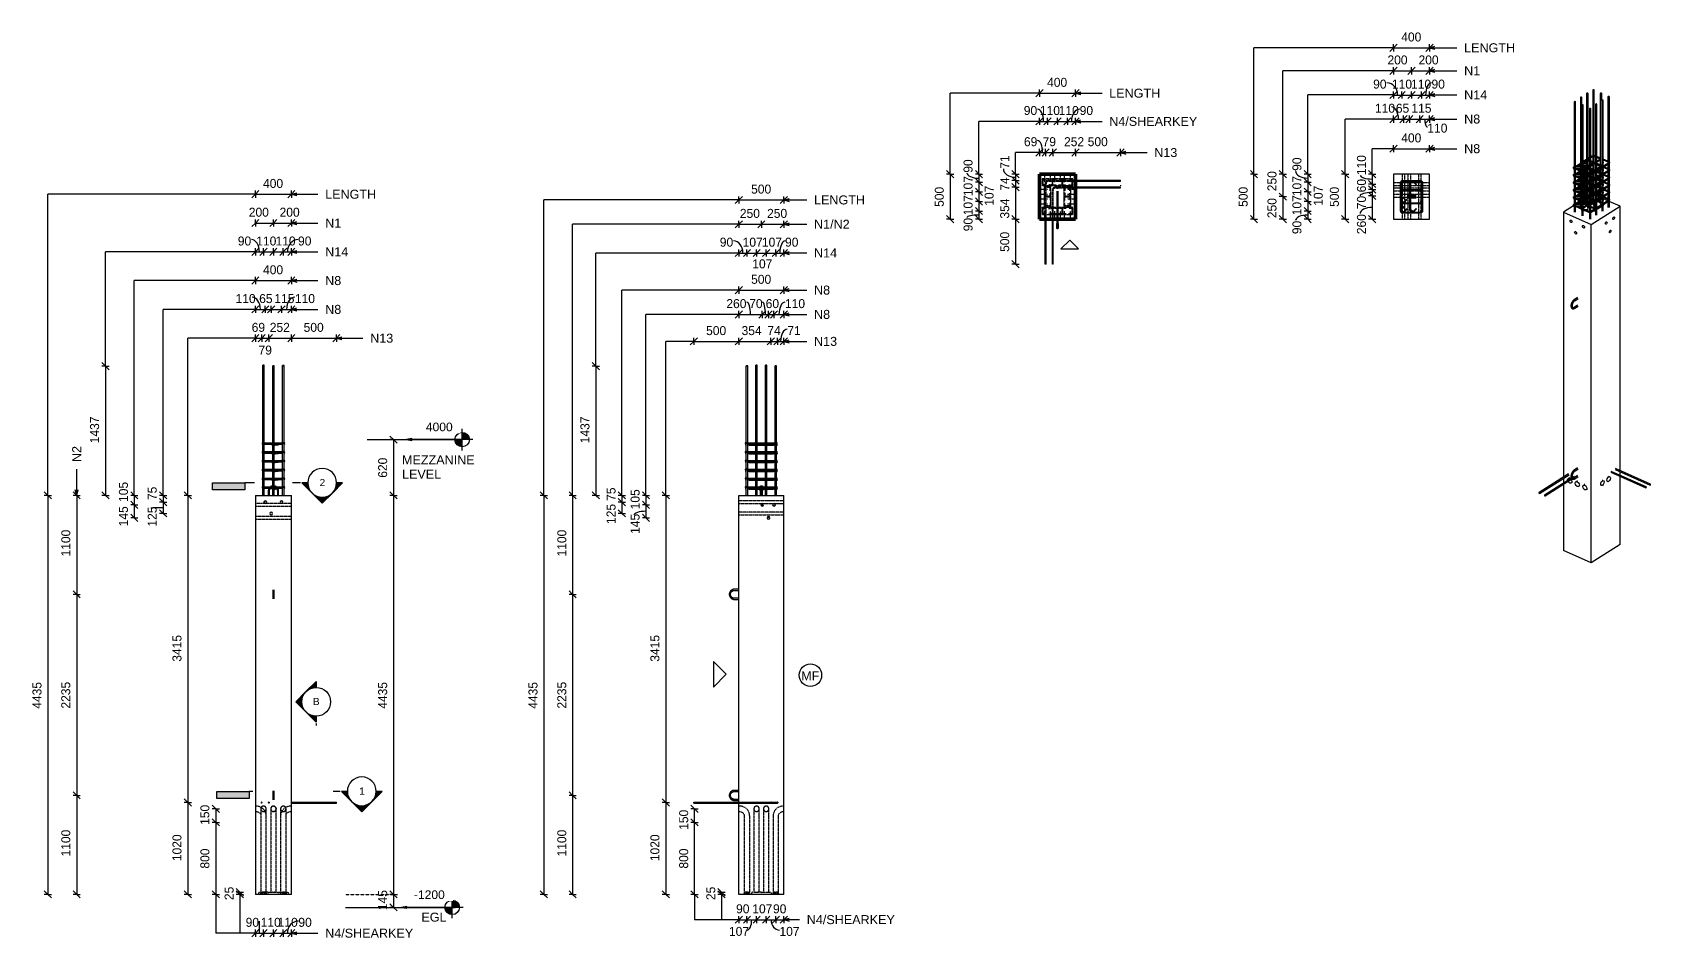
# Model space of a CAD drawing. Header units: millimetres. Extents: x -5792 to 12184, y -1888 to 8188.
import ezdxf

# ---------------------------------------------------------------- set-up
doc = ezdxf.new("R2010")
doc.units = ezdxf.units.MM
for name, pattern in [('Dash', [6.36, 3.18, -3.18]), ('Hidden', [7.14, 4.76, -2.38]), ('Overhead', [3.97, 2.38, -1.59])]:
    doc.linetypes.add(name, pattern=pattern)
for name, color, linetype, lineweight in [('A-ANNO-DIMS', 211, 'Continuous', 9), ('A-ANNO-DIMS-40', 211, 'Continuous', 9), ('A-DETL-HDLN', 90, 'Hidden', 18), ('A-DETL-THIN', 151, 'Continuous', 18), ('A-FLOR-OVHD', 1, 'Overhead', 18), ('A-GENM', 13, 'Continuous', 18), ('G-ANNO-DIMS', 111, 'Continuous', 9), ('G-ANNO-SYMB', 111, 'Continuous', 9), ('G-ANNO-TEXT', 231, 'Continuous', 9), ('S-COLS', 52, 'Continuous', 18), ('S-COLS-HDLN', 52, 'Dash', 18), ('S-RBAR', 171, 'Continuous', 18)]:
    doc.layers.add(name, color=color, linetype=linetype, lineweight=lineweight)
doc.styles.add('Arial', font='arial.ttf', dxfattribs={"height": 80})
doc.styles.add('Arial_1', font='arial.ttf', dxfattribs={"height": 100})
doc.styles.add('Arial_2', font='arial.ttf', dxfattribs={"height": 96})
doc.styles.add('Nirmala UI Semilight', font='NirmalaS.ttf', dxfattribs={"height": 100})
doc.dimstyles.new('Arrow_Filled_-_2_5_NI_UI', dxfattribs={"dimscale": 304.8, "dimtxt": 104.736395, "dimasz": 0.262467, "dimexe": 0.131234, "dimexo": 0.0625, "dimgap": 0.131234, "dimtad": 1, "dimdec": 0, "dimzin": 0, "dimdsep": 46, "dimtxsty": 'Nirmala UI Semilight', "dimblk1": 'OBLIQUE', "dimblk2": 'OBLIQUE', "dimsah": 1, "dimcen": 0.09, "dimazin": 0, "dimtfac": 1, "dimtdec": 4, "dimtix": 1, "dimtmove": 0, "dimatfit": 3, "dimfxl": 0.131234, "dimfxlon": 1, "dimtvp": 1, "dimtolj": 1, "dimtzin": 0, "dimarcsym": 2})
doc.dimstyles.new('Arrow_Filled_-_2_5_NI_UI_1', dxfattribs={"dimscale": 304.8, "dimtxt": 104.736395, "dimasz": 0.262467, "dimexe": 0.131234, "dimexo": 0.0625, "dimgap": 0.131234, "dimtad": 1, "dimdec": 0, "dimzin": 0, "dimdsep": 46, "dimtxsty": 'Nirmala UI Semilight', "dimblk1": 'OBLIQUE', "dimblk2": 'OBLIQUE', "dimsah": 1, "dimcen": 0.09, "dimazin": 0, "dimtfac": 1, "dimtdec": 4, "dimtix": 1, "dimtmove": 2, "dimatfit": 3, "dimfxl": 0.131234, "dimfxlon": 1, "dimtvp": 1, "dimtolj": 1, "dimtzin": 0, "dimarcsym": 2})
doc.dimstyles.new('Arrow_Filled_-_2_5_NI_UI_2', dxfattribs={"dimscale": 304.8, "dimtxt": 104.736395, "dimasz": 0.262467, "dimexe": 0.131234, "dimexo": 0.0625, "dimgap": 0.131234, "dimtad": 1, "dimdec": 0, "dimzin": 0, "dimdsep": 46, "dimtxsty": 'Nirmala UI Semilight', "dimblk1": 'OBLIQUE', "dimblk2": 'OBLIQUE', "dimsah": 1, "dimcen": 0.09, "dimazin": 0, "dimtfac": 1, "dimtdec": 4, "dimtix": 1, "dimtmove": 1, "dimatfit": 3, "dimfxl": 0.131234, "dimfxlon": 1, "dimtvp": 1, "dimtolj": 1, "dimtzin": 0, "dimarcsym": 2})

msp = doc.modelspace()

# ---------------------------------------------------------------- texts
at = {"layer": 'G-ANNO-SYMB', "char_height": 80, "attachment_point": 1, "style": 'Arial'}
for s, insert, width in [('2', (-2601.5, 3222.7), 76.962), ('B', (-2675.8, 788.6), 92.996), ('1', (-2162.1, -207.3), 76.962)]:
    msp.add_mtext(s, dxfattribs=dict(at, insert=insert, width=width))
at = {"layer": 'G-ANNO-TEXT', "color": 7, "char_height": 100, "attachment_point": 1, "style": 'Arial_1'}
for s, insert, width in [('LENGTH', (10112.7, 8066.2), 686.244), ('N1', (10112.7, 7810.7), 214.852), ('LENGTH', (6170.1, 7561), 686.244), ('N14', (10112.7, 7541.7), 307.848), ('N4/SHEARKEY', (6170.1, 7247.9), 1180.084), ('N8', (10112.7, 7274), 214.852), ('N13', (6670.1, 6901), 307.848), ('N8', (10112.7, 6944.2), 214.852), ('LENGTH', (-2539.8, 6438), 686.244), ('LENGTH', (2890.9, 6374.7), 686.244), ('N1', (-2539.8, 6118), 214.852), ('N1/N2', (2890.9, 6104.7), 477.806), ('N14', (-2539.8, 5798), 307.848), ('N14', (2890.9, 5784.7), 307.848), ('N8', (-2539.8, 5478), 214.852), ('N8', (2890.9, 5372.2), 214.852), ('N8', (-2539.8, 5158), 214.852), ('N8', (2890.9, 5102.2), 214.852), ('N13', (-2039.8, 4838), 307.848), ('N13', (2890.9, 4802.2), 307.848), ('MEZZANINE ', (-1686.2, 3484.9), 1019.746), ('LEVEL', (-1686.2, 3326.2), 522.7), ('MF', (2748, 1084.5), 240.506), ('EGL', (-1470.9, -1598.5), 336.709), ('N4/SHEARKEY', (-2539.8, -1776.7), 1180.084), ('N4/SHEARKEY', (2810.3, -1626.2), 1180.084)]:
    msp.add_mtext(s, dxfattribs=dict(at, insert=insert, width=width))
at = {"layer": 'G-ANNO-TEXT', "color": 7, "insert": (-5350.1, 3410.6), "char_height": 100, "width": 214.852, "attachment_point": 1, "rotation": 90, "style": 'Arial_1'}
msp.add_mtext('N2', dxfattribs=at)

# ---------------------------------------------------------------- blocks, each defined once
blk = doc.blocks.new('12_7Ø_ Lifting Insert_COLUMN - 12_9Ø Lifting insert-1653057-Elevation Front')
at = {"layer": 'A-GENM'}
for p, q in [((-3171, 3090), (-3171, 3040)), ((-3158, 3040), (-3158, 3090)), ((-3138, 3127), (-3137, 3127)), ((-3071, 3090), (-3071, 3040)), ((-3058, 3040), (-3058, 3090))]:
    blk.add_line(p, q, dxfattribs=at)
at = {"layer": 'A-GENM', "flags": 128}
for points in [[(-3163, 3119), (-3164, 3117), (-3165, 3115), (-3166, 3113), (-3167, 3111), (-3168, 3109), (-3168, 3107), (-3169, 3105), (-3170, 3102), (-3170, 3100), (-3170, 3098), (-3171, 3096), (-3171, 3093), (-3171, 3091), (-3171, 3090)], [(-3158, 3090), (-3158, 3092), (-3158, 3093), (-3158, 3095), (-3158, 3097), (-3157, 3099), (-3157, 3100), (-3157, 3102), (-3156, 3104), (-3155, 3105), (-3155, 3107), (-3154, 3109), (-3153, 3110), (-3152, 3112), (-3152, 3113), (-3151, 3115), (-3150, 3116), (-3149, 3117), (-3147, 3119)], [(-3123, 3146), (-3125, 3145), (-3127, 3145), (-3130, 3144), (-3132, 3144), (-3134, 3143), (-3136, 3142), (-3138, 3141), (-3140, 3140), (-3142, 3139), (-3144, 3138), (-3146, 3137), (-3148, 3136)], [(-3081, 3135), (-3082, 3136), (-3084, 3137), (-3086, 3139), (-3088, 3140), (-3090, 3141), (-3092, 3142), (-3094, 3143), (-3096, 3143), (-3098, 3144), (-3101, 3145), (-3103, 3145), (-3105, 3146), (-3107, 3146)], [(-3076, 3111), (-3075, 3109), (-3075, 3108), (-3074, 3106), (-3073, 3105), (-3073, 3103), (-3072, 3101), (-3072, 3100), (-3072, 3098), (-3071, 3096), (-3071, 3094), (-3071, 3093), (-3071, 3091), (-3071, 3090)], [(-3058, 3090), (-3058, 3092), (-3058, 3095), (-3059, 3097), (-3059, 3099), (-3059, 3101), (-3060, 3103), (-3060, 3106), (-3061, 3108), (-3062, 3110), (-3062, 3111)]]:
    blk.add_lwpolyline(points, dxfattribs=at)
blk = doc.blocks.new('12_7Ø_ Lifting Insert_COLUMN - 12_9Ø Lifting insert-V1-Elevation Front')
at = {"layer": 'A-GENM', "flags": 128}
for points in [[(-3121, 1990), (-3121, 1990), (-3121, 1990), (-3121, 1990), (-3121, 1989), (-3121, 1989), (-3121, 1989), (-3121, 1988), (-3121, 1987), (-3121, 1987), (-3121, 1986), (-3121, 1985), (-3121, 1984), (-3121, 1983), (-3121, 1982), (-3121, 1981), (-3121, 1980), (-3121, 1979), (-3121, 1978), (-3121, 1976), (-3121, 1975), (-3121, 1973), (-3121, 1972), (-3121, 1970), (-3121, 1969), (-3121, 1967), (-3121, 1965), (-3121, 1964), (-3121, 1962), (-3121, 1960), (-3121, 1958), (-3121, 1956), (-3121, 1954), (-3121, 1952), (-3121, 1950), (-3121, 1948), (-3121, 1947), (-3121, 1945), (-3121, 1943), (-3121, 1941), (-3121, 1939), (-3121, 1937), (-3121, 1935), (-3121, 1933), (-3121, 1931), (-3121, 1929), (-3121, 1927), (-3121, 1925), (-3121, 1923), (-3121, 1921), (-3121, 1919), (-3121, 1917), (-3121, 1916), (-3121, 1914), (-3121, 1912), (-3121, 1911), (-3121, 1909), (-3121, 1907), (-3121, 1906), (-3121, 1905), (-3121, 1903), (-3121, 1902), (-3121, 1901), (-3121, 1899), (-3121, 1898), (-3121, 1897), (-3121, 1896), (-3121, 1895), (-3121, 1894), (-3121, 1894), (-3121, 1893), (-3121, 1892), (-3121, 1892), (-3121, 1891), (-3121, 1891), (-3121, 1891), (-3121, 1890), (-3121, 1890), (-3121, 1890), (-3121, 1890)], [(-3108, 1890), (-3108, 1890), (-3108, 1890), (-3108, 1890), (-3108, 1891), (-3108, 1891), (-3108, 1891), (-3108, 1892), (-3108, 1893), (-3108, 1893), (-3108, 1894), (-3108, 1895), (-3108, 1896), (-3108, 1897), (-3108, 1898), (-3108, 1899), (-3108, 1900), (-3108, 1901), (-3108, 1902), (-3108, 1904), (-3108, 1905), (-3108, 1907), (-3108, 1908), (-3108, 1910), (-3108, 1911), (-3108, 1913), (-3108, 1915), (-3108, 1916), (-3108, 1918), (-3108, 1920), (-3108, 1922), (-3108, 1924), (-3108, 1926), (-3108, 1928), (-3108, 1930), (-3108, 1932), (-3108, 1933), (-3108, 1935), (-3108, 1937), (-3108, 1939), (-3108, 1941), (-3108, 1943), (-3108, 1945), (-3108, 1947), (-3108, 1949), (-3108, 1951), (-3108, 1953), (-3108, 1955), (-3108, 1957), (-3108, 1959), (-3108, 1961), (-3108, 1963), (-3108, 1964), (-3108, 1966), (-3108, 1968), (-3108, 1969), (-3108, 1971), (-3108, 1973), (-3108, 1974), (-3108, 1975), (-3108, 1977), (-3108, 1978), (-3108, 1979), (-3108, 1981), (-3108, 1982), (-3108, 1983), (-3108, 1984), (-3108, 1985), (-3108, 1986), (-3108, 1986), (-3108, 1987), (-3108, 1988), (-3108, 1988), (-3108, 1989), (-3108, 1989), (-3108, 1989), (-3108, 1990), (-3108, 1990), (-3108, 1990), (-3108, 1990)]]:
    blk.add_lwpolyline(points, dxfattribs=at)
blk = doc.blocks.new('12_7Ø_ Lifting Insert_COLUMN - 12_9Ø Lifting insert-1653057-Elevation Right')
at = {"layer": 'A-GENM'}
for p, q in [((6349, 3090), (6349, 3040)), ((6361, 3138), (6361, 3139)), ((6361, 3139), (6361, 3139)), ((6361, 3139), (6361, 3139)), ((6361, 3138), (6361, 3138)), ((6361, 3137), (6361, 3137)), ((6361, 3137), (6361, 3137)), ((6361, 3136), (6361, 3136)), ((6361, 3119), (6361, 3119)), ((6361, 3117), (6361, 3118)), ((6361, 3115), (6361, 3117)), ((6361, 3114), (6361, 3115)), ((6361, 3112), (6361, 3113)), ((6361, 3110), (6361, 3111)), ((6361, 3108), (6361, 3109)), ((6361, 3106), (6361, 3108)), ((6361, 3104), (6361, 3106)), ((6361, 3102), (6361, 3104)), ((6361, 3101), (6361, 3102)), ((6361, 3099), (6361, 3100)), ((6361, 3097), (6361, 3098)), ((6361, 3095), (6361, 3096)), ((6361, 3040), (6361, 3090)), ((6361, 2925), (6361, 2945))]:
    blk.add_line(p, q, dxfattribs=at)
at = {"layer": 'A-GENM', "flags": 128}
for points in [[(6349, 3140), (6349, 3140), (6349, 3141), (6349, 3141), (6349, 3141), (6349, 3141), (6349, 3142), (6349, 3142), (6349, 3142), (6349, 3142), (6349, 3142), (6349, 3143), (6349, 3143), (6349, 3143), (6350, 3143), (6350, 3144), (6350, 3144), (6350, 3144), (6350, 3144), (6350, 3144), (6351, 3145), (6351, 3145), (6351, 3145), (6351, 3145), (6351, 3145), (6352, 3145), (6352, 3145), (6352, 3146), (6352, 3146), (6352, 3146), (6353, 3146), (6353, 3146), (6353, 3146), (6353, 3146), (6354, 3146), (6354, 3146), (6354, 3146), (6354, 3146), (6355, 3146), (6355, 3146), (6355, 3146), (6355, 3146), (6356, 3146), (6356, 3146), (6356, 3146), (6356, 3146), (6357, 3146), (6357, 3146), (6357, 3146), (6357, 3146), (6358, 3146), (6358, 3146), (6358, 3146), (6358, 3145), (6358, 3145), (6359, 3145), (6359, 3145), (6359, 3145), (6359, 3145), (6359, 3144), (6360, 3144), (6360, 3144), (6360, 3144), (6360, 3144), (6360, 3143), (6360, 3143), (6361, 3143), (6361, 3143), (6361, 3143), (6361, 3142), (6361, 3142), (6361, 3142), (6361, 3142), (6361, 3141), (6361, 3141), (6361, 3141), (6361, 3141), (6361, 3140), (6361, 3140), (6361, 3140)], [(6349, 3135), (6349, 3136), (6349, 3137), (6349, 3137), (6349, 3138), (6349, 3138), (6349, 3139), (6349, 3139), (6349, 3140), (6349, 3140), (6349, 3140), (6349, 3140), (6349, 3140)], [(6349, 3140), (6349, 3140), (6349, 3140), (6349, 3140), (6349, 3139), (6349, 3139), (6349, 3139), (6349, 3138), (6349, 3137), (6349, 3137), (6349, 3136), (6349, 3135)], [(6349, 3119), (6349, 3117), (6349, 3115), (6349, 3114), (6349, 3112), (6349, 3110), (6349, 3108), (6349, 3106), (6349, 3104), (6349, 3102), (6349, 3100), (6349, 3098), (6349, 3097), (6349, 3095), (6349, 3093), (6349, 3091), (6349, 3090)], [(6349, 3090), (6349, 3092), (6349, 3094), (6349, 3096), (6349, 3098), (6349, 3100), (6349, 3102), (6349, 3104), (6349, 3106), (6349, 3108), (6349, 3109), (6349, 3111)], [(6361, 3140), (6361, 3140), (6361, 3140)], [(6361, 3090), (6361, 3092), (6361, 3094)]]:
    blk.add_lwpolyline(points, dxfattribs=at)
blk = doc.blocks.new('12_7Ø_ Lifting Insert_COLUMN - 12_9Ø Lifting insert-1653171-Elevation Right')
at = {"layer": 'A-GENM'}
for p, q in [((6361, 3140), (6361, 3140)), ((6361, 3140), (6361, 3139)), ((6361, 3139), (6361, 3139)), ((6361, 3139), (6361, 3139)), ((6361, 3138), (6361, 3138)), ((6361, 3138), (6361, 3137)), ((6361, 3137), (6361, 3137)), ((6361, 3137), (6361, 3136)), ((6361, 3136), (6361, 3135)), ((6361, 3119), (6361, 3118)), ((6361, 3117), (6361, 3117)), ((6361, 3115), (6361, 3115)), ((6361, 3114), (6361, 3113)), ((6361, 3112), (6361, 3111)), ((6361, 3110), (6361, 3110)), ((6361, 3108), (6361, 3108)), ((6361, 3106), (6361, 3106)), ((6361, 3104), (6361, 3104)), ((6361, 3102), (6361, 3102)), ((6361, 3100), (6361, 3100)), ((6361, 3098), (6361, 3098)), ((6361, 3090), (6361, 3040)), ((6374, 3040), (6374, 3090)), ((6361, 2945), (6361, 2925)), ((6374, 2921), (6374, 2949))]:
    blk.add_line(p, q, dxfattribs=at)
at = {"layer": 'A-GENM', "flags": 128}
for points in [[(6361, 3140), (6361, 3140), (6361, 3141), (6361, 3141), (6361, 3141), (6361, 3141), (6361, 3142), (6362, 3142), (6362, 3142), (6362, 3142), (6362, 3142), (6362, 3143), (6362, 3143), (6362, 3143), (6362, 3143), (6362, 3144), (6363, 3144), (6363, 3144), (6363, 3144), (6363, 3144), (6363, 3145), (6363, 3145), (6364, 3145), (6364, 3145), (6364, 3145), (6364, 3145), (6364, 3145), (6365, 3146), (6365, 3146), (6365, 3146), (6365, 3146), (6366, 3146), (6366, 3146), (6366, 3146), (6366, 3146), (6367, 3146), (6367, 3146), (6367, 3146), (6367, 3146), (6368, 3146), (6368, 3146), (6368, 3146), (6368, 3146), (6369, 3146), (6369, 3146), (6369, 3146), (6369, 3146), (6370, 3146), (6370, 3146), (6370, 3146), (6370, 3146), (6371, 3146), (6371, 3146), (6371, 3145), (6371, 3145), (6371, 3145), (6372, 3145), (6372, 3145), (6372, 3145), (6372, 3144), (6372, 3144), (6372, 3144), (6373, 3144), (6373, 3144), (6373, 3143), (6373, 3143), (6373, 3143), (6373, 3143), (6373, 3143), (6374, 3142), (6374, 3142), (6374, 3142), (6374, 3142), (6374, 3141), (6374, 3141), (6374, 3141), (6374, 3141), (6374, 3140), (6374, 3140), (6374, 3140)], [(6361, 3140), (6361, 3140), (6361, 3140)], [(6361, 3097), (6361, 3095), (6361, 3093), (6361, 3091), (6361, 3090)], [(6374, 3135), (6374, 3136), (6374, 3137), (6374, 3137), (6374, 3138), (6374, 3138), (6374, 3139), (6374, 3139), (6374, 3140), (6374, 3140), (6374, 3140), (6374, 3140), (6374, 3140)], [(6374, 3140), (6374, 3140), (6374, 3140), (6374, 3140), (6374, 3139), (6374, 3139), (6374, 3139), (6374, 3138), (6374, 3137), (6374, 3137), (6374, 3136), (6374, 3135)], [(6374, 3090), (6374, 3092), (6374, 3094), (6374, 3096), (6374, 3098), (6374, 3100), (6374, 3102), (6374, 3104), (6374, 3106), (6374, 3108), (6374, 3109), (6374, 3111), (6374, 3113), (6374, 3115), (6374, 3117), (6374, 3118), (6374, 3119)], [(6374, 3111), (6374, 3110), (6374, 3108), (6374, 3106), (6374, 3104), (6374, 3102), (6374, 3100), (6374, 3098), (6374, 3097), (6374, 3095), (6374, 3093), (6374, 3091), (6374, 3090)]]:
    blk.add_lwpolyline(points, dxfattribs=at)
blk = doc.blocks.new('12_7Ø_ Lifting Insert_COLUMN - 12_9Ø Lifting insert-V2-Elevation Right')
at = {"layer": 'A-GENM'}
for p, q in [((6111, 1996), (6061, 1996)), ((6061, 1984), (6111, 1984)), ((6111, 1896), (6061, 1896)), ((6061, 1884), (6111, 1884))]:
    blk.add_line(p, q, dxfattribs=at)
at = {"layer": 'A-GENM', "flags": 128}
for points in [[(6061, 1996), (6059, 1996), (6057, 1996), (6054, 1996), (6052, 1996), (6050, 1995), (6048, 1995), (6046, 1994), (6043, 1993), (6041, 1993), (6039, 1992), (6037, 1991), (6035, 1990), (6033, 1989), (6031, 1988), (6029, 1987), (6028, 1985), (6026, 1984), (6024, 1982), (6022, 1981), (6021, 1979), (6019, 1978), (6018, 1976), (6016, 1974), (6015, 1972), (6014, 1970), (6013, 1969), (6011, 1967), (6010, 1965), (6010, 1963), (6009, 1960), (6008, 1958), (6007, 1956), (6007, 1954), (6006, 1952), (6006, 1950), (6005, 1947), (6005, 1945), (6005, 1943), (6005, 1941), (6005, 1938), (6005, 1936), (6005, 1934), (6005, 1932), (6006, 1929), (6006, 1927), (6007, 1925), (6008, 1923), (6008, 1921), (6009, 1919), (6010, 1917), (6011, 1915), (6012, 1913), (6013, 1911), (6014, 1909), (6016, 1907), (6017, 1905), (6018, 1903), (6020, 1902), (6022, 1900), (6023, 1898), (6025, 1897), (6027, 1896), (6028, 1894), (6030, 1893), (6032, 1892), (6034, 1891), (6036, 1890), (6038, 1889), (6040, 1888), (6042, 1887), (6044, 1886), (6047, 1886), (6049, 1885), (6051, 1885), (6053, 1884), (6055, 1884), (6058, 1884), (6060, 1884), (6061, 1884)], [(6061, 1896), (6059, 1896), (6058, 1896), (6056, 1897), (6054, 1897), (6053, 1897), (6051, 1898), (6049, 1898), (6047, 1899), (6046, 1899), (6044, 1900), (6043, 1901), (6041, 1901), (6040, 1902), (6038, 1903), (6037, 1904), (6035, 1905), (6034, 1906), (6032, 1907), (6031, 1908), (6030, 1910), (6029, 1911), (6028, 1912), (6026, 1914), (6025, 1915), (6024, 1916), (6024, 1918), (6023, 1919), (6022, 1921), (6021, 1923), (6021, 1924), (6020, 1926), (6019, 1927), (6019, 1929), (6019, 1931), (6018, 1933), (6018, 1934), (6018, 1936), (6018, 1938), (6018, 1940), (6018, 1941), (6018, 1943), (6018, 1945), (6018, 1946), (6018, 1948), (6019, 1950), (6019, 1952), (6020, 1953), (6020, 1955), (6021, 1957), (6022, 1958), (6022, 1960), (6023, 1961), (6024, 1963), (6025, 1964), (6026, 1966), (6027, 1967), (6028, 1968), (6029, 1970), (6030, 1971), (6032, 1972), (6033, 1973), (6034, 1974), (6036, 1975), (6037, 1976), (6039, 1977), (6040, 1978), (6042, 1979), (6043, 1980), (6045, 1981), (6047, 1981), (6048, 1982), (6050, 1982), (6052, 1983), (6053, 1983), (6055, 1983), (6057, 1983), (6059, 1984), (6060, 1984), (6061, 1984)]]:
    blk.add_lwpolyline(points, dxfattribs=at)
blk = doc.blocks.new('12_7Ø_ Lifting Insert_COLUMN - 12_9Ø Lifting insert-1653057-Elevation Top')
at = {"layer": 'A-GENM'}
for p, q in [((-3121, 6361), (-3121, 6061)), ((-3108, 6061), (-3108, 6361))]:
    blk.add_line(p, q, dxfattribs=at)
at = {"layer": 'A-GENM', "flags": 128}
for points in [[(-3121, 6461), (-3121, 6462), (-3121, 6462), (-3121, 6462), (-3121, 6462), (-3121, 6463), (-3121, 6463), (-3121, 6463), (-3121, 6463), (-3120, 6464), (-3120, 6464), (-3120, 6464), (-3120, 6464), (-3120, 6465), (-3120, 6465)], [(-3121, 6453), (-3121, 6454), (-3121, 6456), (-3121, 6457), (-3121, 6458), (-3121, 6459), (-3121, 6460), (-3121, 6460), (-3121, 6461), (-3121, 6461), (-3121, 6461)], [(-3121, 6423), (-3121, 6422), (-3121, 6419), (-3121, 6415), (-3121, 6412), (-3121, 6408), (-3121, 6405), (-3121, 6401), (-3121, 6397), (-3121, 6394), (-3121, 6390), (-3121, 6386), (-3121, 6382), (-3121, 6378), (-3121, 6374), (-3121, 6370), (-3121, 6366), (-3121, 6362), (-3121, 6361)], [(-3120, 6465), (-3120, 6465), (-3120, 6465)], [(-3116, 6467), (-3115, 6467), (-3115, 6468)], [(-3114, 6468), (-3114, 6468), (-3114, 6467), (-3114, 6467)], [(-3111, 6466), (-3111, 6466), (-3111, 6466)], [(-3110, 6465), (-3110, 6465), (-3109, 6465)], [(-3109, 6465), (-3109, 6464), (-3109, 6464), (-3109, 6464), (-3109, 6464), (-3109, 6464), (-3109, 6463), (-3109, 6463), (-3108, 6463), (-3108, 6463), (-3108, 6462), (-3108, 6462), (-3108, 6462), (-3108, 6462), (-3108, 6461)], [(-3108, 6461), (-3108, 6461), (-3108, 6460), (-3108, 6460), (-3108, 6459), (-3108, 6458), (-3108, 6457), (-3108, 6456), (-3108, 6455), (-3108, 6453)], [(-3108, 6361), (-3108, 6365), (-3108, 6369), (-3108, 6373), (-3108, 6377), (-3108, 6381), (-3108, 6385), (-3108, 6389), (-3108, 6393), (-3108, 6396), (-3108, 6400), (-3108, 6404), (-3108, 6407), (-3108, 6411), (-3108, 6414), (-3108, 6418), (-3108, 6421), (-3108, 6423)], [(-3121, 6061), (-3121, 6059), (-3121, 6057), (-3121, 6055), (-3121, 6053), (-3121, 6051), (-3121, 6049), (-3121, 6047), (-3121, 6045), (-3121, 6044), (-3121, 6042), (-3121, 6040), (-3121, 6038), (-3121, 6036), (-3121, 6035), (-3121, 6033), (-3121, 6031), (-3121, 6030), (-3121, 6028), (-3121, 6027), (-3121, 6025), (-3121, 6024), (-3121, 6023), (-3121, 6021), (-3121, 6020), (-3121, 6019), (-3121, 6018), (-3121, 6017), (-3121, 6016), (-3121, 6015), (-3121, 6015), (-3121, 6014), (-3121, 6013), (-3121, 6013), (-3121, 6012), (-3121, 6012), (-3121, 6012), (-3121, 6011), (-3121, 6011), (-3121, 6011), (-3121, 6011)], [(-3121, 6011), (-3121, 6011), (-3121, 6011), (-3121, 6012), (-3121, 6012), (-3121, 6012), (-3121, 6013), (-3121, 6013), (-3121, 6014), (-3121, 6014), (-3121, 6015), (-3121, 6016), (-3121, 6017), (-3121, 6018), (-3121, 6019), (-3121, 6020), (-3121, 6021), (-3121, 6022), (-3121, 6024), (-3121, 6025), (-3121, 6026), (-3121, 6028), (-3121, 6029), (-3121, 6031), (-3121, 6033), (-3121, 6034), (-3121, 6036), (-3121, 6038), (-3121, 6039), (-3121, 6041), (-3121, 6043), (-3121, 6045), (-3121, 6047), (-3121, 6049), (-3121, 6051), (-3121, 6053), (-3121, 6055), (-3121, 6057), (-3121, 6059), (-3121, 6061), (-3121, 6061)], [(-3108, 6011), (-3108, 6011), (-3108, 6011), (-3108, 6010), (-3108, 6010), (-3108, 6010), (-3108, 6010), (-3108, 6009), (-3109, 6009), (-3109, 6009), (-3109, 6009), (-3109, 6008), (-3109, 6008), (-3109, 6008), (-3109, 6008), (-3109, 6008), (-3109, 6007), (-3110, 6007), (-3110, 6007), (-3110, 6007), (-3110, 6007), (-3110, 6006), (-3111, 6006), (-3111, 6006), (-3111, 6006), (-3111, 6006), (-3111, 6006), (-3112, 6006), (-3112, 6005), (-3112, 6005), (-3112, 6005), (-3113, 6005), (-3113, 6005), (-3113, 6005), (-3113, 6005), (-3113, 6005), (-3114, 6005), (-3114, 6005), (-3114, 6005), (-3115, 6005), (-3115, 6005), (-3115, 6005), (-3115, 6005), (-3116, 6005), (-3116, 6005), (-3116, 6005), (-3116, 6005), (-3117, 6005), (-3117, 6005), (-3117, 6005), (-3117, 6005), (-3117, 6006), (-3118, 6006), (-3118, 6006), (-3118, 6006), (-3118, 6006), (-3119, 6006), (-3119, 6006), (-3119, 6007), (-3119, 6007), (-3119, 6007), (-3119, 6007), (-3120, 6007), (-3120, 6007), (-3120, 6008), (-3120, 6008), (-3120, 6008), (-3120, 6008), (-3120, 6009), (-3120, 6009), (-3121, 6009), (-3121, 6009), (-3121, 6010), (-3121, 6010), (-3121, 6010), (-3121, 6010), (-3121, 6011), (-3121, 6011), (-3121, 6011), (-3121, 6011)], [(-3108, 6061), (-3108, 6059), (-3108, 6057), (-3108, 6055), (-3108, 6053), (-3108, 6051), (-3108, 6049), (-3108, 6047), (-3108, 6045), (-3108, 6044), (-3108, 6042), (-3108, 6040), (-3108, 6038), (-3108, 6036), (-3108, 6035), (-3108, 6033), (-3108, 6031), (-3108, 6030), (-3108, 6028), (-3108, 6027), (-3108, 6025), (-3108, 6024), (-3108, 6023), (-3108, 6021), (-3108, 6020), (-3108, 6019), (-3108, 6018), (-3108, 6017), (-3108, 6016), (-3108, 6015), (-3108, 6015), (-3108, 6014), (-3108, 6013), (-3108, 6013), (-3108, 6012), (-3108, 6012), (-3108, 6012), (-3108, 6011), (-3108, 6011), (-3108, 6011), (-3108, 6011)], [(-3108, 6011), (-3108, 6011), (-3108, 6011), (-3108, 6012), (-3108, 6012), (-3108, 6012), (-3108, 6013), (-3108, 6013), (-3108, 6014), (-3108, 6014), (-3108, 6015), (-3108, 6016), (-3108, 6017), (-3108, 6018), (-3108, 6019), (-3108, 6020), (-3108, 6021), (-3108, 6022), (-3108, 6024), (-3108, 6025), (-3108, 6026), (-3108, 6028), (-3108, 6029), (-3108, 6031), (-3108, 6033), (-3108, 6034), (-3108, 6036), (-3108, 6038), (-3108, 6039), (-3108, 6041), (-3108, 6043), (-3108, 6045), (-3108, 6047), (-3108, 6049), (-3108, 6051), (-3108, 6053), (-3108, 6055), (-3108, 6057), (-3108, 6059), (-3108, 6061), (-3108, 6061)]]:
    blk.add_lwpolyline(points, dxfattribs=at)
at = {"layer": 'A-GENM'}
for start, end in [(13.0631, 168.2676), (170.4659, 174.3895), (180, 0), (178.0758, 180), (5.4626, 9.3904), (0, 0.8165)]:
    blk.add_arc((-3115, 6461), 6.35, start, end, dxfattribs=at)
blk = doc.blocks.new('12_7Ø_ Lifting Insert_COLUMN - 12_9Ø Lifting insert-1653057-Elevation Top1')
at = {"layer": 'A-GENM'}
for p, q in [((-3164, 6361), (-3164, 6361)), ((-3164, 6361), (-3164, 6361)), ((-3164, 6361), (-3164, 6361)), ((-3162, 6361), (-3163, 6361)), ((-3162, 6361), (-3162, 6361)), ((-3160, 6361), (-3161, 6361)), ((-3161, 6361), (-3161, 6361)), ((-3159, 6361), (-3160, 6361)), ((-3158, 6361), (-3159, 6361)), ((-3156, 6361), (-3156, 6361)), ((-3155, 6361), (-3155, 6361)), ((-3153, 6361), (-3154, 6361)), ((-3152, 6361), (-3153, 6361)), ((-3151, 6361), (-3151, 6361)), ((-3149, 6361), (-3150, 6361)), ((-3148, 6361), (-3149, 6361)), ((-3146, 6361), (-3147, 6361)), ((-3145, 6361), (-3146, 6361)), ((-3143, 6361), (-3144, 6361)), ((-3142, 6361), (-3142, 6361)), ((-3140, 6361), (-3141, 6361)), ((-3138, 6361), (-3139, 6361)), ((-3136, 6361), (-3137, 6361)), ((-3135, 6361), (-3135, 6361)), ((-3125, 6361), (-3125, 6361)), ((-3123, 6361), (-3124, 6361)), ((-3121, 6361), (-3122, 6361)), ((-3108, 6361), (-3109, 6361)), ((-3106, 6361), (-3107, 6361)), ((-3104, 6361), (-3105, 6361)), ((-3102, 6361), (-3103, 6361)), ((-3100, 6361), (-3101, 6361)), ((-3098, 6361), (-3099, 6361)), ((-3096, 6361), (-3097, 6361)), ((-3095, 6361), (-3096, 6361)), ((-3093, 6361), (-3094, 6361)), ((-3091, 6361), (-3092, 6361)), ((-3089, 6361), (-3090, 6361)), ((-3088, 6361), (-3088, 6361)), ((-3086, 6361), (-3087, 6361)), ((-3084, 6361), (-3085, 6361)), ((-3083, 6361), (-3084, 6361)), ((-3081, 6361), (-3082, 6361)), ((-3080, 6361), (-3080, 6361)), ((-3078, 6361), (-3079, 6361)), ((-3077, 6361), (-3078, 6361)), ((-3076, 6361), (-3076, 6361)), ((-3074, 6361), (-3075, 6361)), ((-3073, 6361), (-3074, 6361)), ((-3072, 6361), (-3073, 6361)), ((-3070, 6361), (-3070, 6361)), ((-3068, 6361), (-3069, 6361)), ((-3069, 6361), (-3069, 6361)), ((-3067, 6361), (-3068, 6361)), ((-3066, 6361), (-3067, 6361)), ((-3067, 6361), (-3067, 6361)), ((-3065, 6361), (-3065, 6361)), ((-3065, 6361), (-3065, 6361)), ((-3065, 6361), (-3065, 6361))]:
    blk.add_line(p, q, dxfattribs=at)
at = {"layer": 'A-GENM', "flags": 128}
for points in [[(-3165, 6349), (-3165, 6349), (-3164, 6349), (-3164, 6349), (-3164, 6349), (-3164, 6349), (-3163, 6349), (-3163, 6349), (-3162, 6349), (-3161, 6349), (-3161, 6349), (-3160, 6349), (-3159, 6349), (-3158, 6349), (-3157, 6349), (-3156, 6349), (-3155, 6349), (-3153, 6349), (-3152, 6349), (-3151, 6349), (-3149, 6349), (-3148, 6349), (-3146, 6349), (-3145, 6349), (-3143, 6349), (-3142, 6349), (-3140, 6349), (-3138, 6349), (-3136, 6349), (-3135, 6349), (-3133, 6349)], [(-3163, 6361), (-3163, 6361), (-3164, 6361)], [(-3157, 6361), (-3157, 6361), (-3158, 6361)], [(-3125, 6349), (-3123, 6349), (-3121, 6349), (-3119, 6349), (-3117, 6349), (-3115, 6349), (-3113, 6349), (-3111, 6349), (-3109, 6349), (-3107, 6349), (-3105, 6349), (-3103, 6349), (-3101, 6349), (-3099, 6349), (-3097, 6349), (-3096, 6349), (-3094, 6349), (-3092, 6349), (-3090, 6349), (-3088, 6349), (-3087, 6349), (-3085, 6349), (-3084, 6349), (-3082, 6349), (-3081, 6349), (-3079, 6349), (-3078, 6349), (-3076, 6349), (-3075, 6349), (-3074, 6349), (-3073, 6349), (-3072, 6349), (-3071, 6349), (-3070, 6349), (-3069, 6349), (-3068, 6349), (-3067, 6349), (-3067, 6349), (-3066, 6349), (-3066, 6349), (-3065, 6349), (-3065, 6349), (-3065, 6349), (-3065, 6349), (-3065, 6349), (-3065, 6349)], [(-3110, 6361), (-3112, 6361), (-3114, 6361), (-3116, 6361), (-3118, 6361), (-3120, 6361)], [(-3071, 6361), (-3071, 6361), (-3072, 6361)], [(-3065, 6361), (-3065, 6361), (-3065, 6361)]]:
    blk.add_lwpolyline(points, dxfattribs=at)
blk = doc.blocks.new('12_7Ø_ Lifting Insert_COLUMN - 12_9Ø Lifting insert-1653171-Elevation Top1')
at = {"layer": 'A-GENM'}
for p, q in [((-3164, 6361), (-3164, 6361)), ((-3164, 6361), (-3164, 6361)), ((-3164, 6361), (-3164, 6361)), ((-3163, 6361), (-3163, 6361)), ((-3162, 6361), (-3162, 6361)), ((-3162, 6361), (-3161, 6361)), ((-3161, 6361), (-3161, 6361)), ((-3160, 6361), (-3160, 6361)), ((-3159, 6361), (-3159, 6361)), ((-3157, 6361), (-3156, 6361)), ((-3156, 6361), (-3155, 6361)), ((-3155, 6361), (-3154, 6361)), ((-3153, 6361), (-3153, 6361)), ((-3152, 6361), (-3151, 6361)), ((-3151, 6361), (-3150, 6361)), ((-3149, 6361), (-3149, 6361)), ((-3148, 6361), (-3147, 6361)), ((-3146, 6361), (-3146, 6361)), ((-3145, 6361), (-3144, 6361)), ((-3143, 6361), (-3142, 6361)), ((-3142, 6361), (-3141, 6361)), ((-3140, 6361), (-3139, 6361)), ((-3138, 6361), (-3137, 6361)), ((-3136, 6361), (-3135, 6361)), ((-3135, 6361), (-3133, 6361)), ((-3125, 6361), (-3124, 6361)), ((-3123, 6361), (-3122, 6361)), ((-3121, 6361), (-3120, 6361)), ((-3108, 6361), (-3107, 6361)), ((-3106, 6361), (-3105, 6361)), ((-3104, 6361), (-3103, 6361)), ((-3102, 6361), (-3101, 6361)), ((-3100, 6361), (-3099, 6361)), ((-3098, 6361), (-3097, 6361)), ((-3096, 6361), (-3096, 6361)), ((-3095, 6361), (-3094, 6361)), ((-3093, 6361), (-3092, 6361)), ((-3091, 6361), (-3090, 6361)), ((-3089, 6361), (-3088, 6361)), ((-3088, 6361), (-3087, 6361)), ((-3086, 6361), (-3085, 6361)), ((-3084, 6361), (-3084, 6361)), ((-3083, 6361), (-3082, 6361)), ((-3081, 6361), (-3081, 6361)), ((-3080, 6361), (-3079, 6361)), ((-3078, 6361), (-3078, 6361)), ((-3077, 6361), (-3076, 6361)), ((-3076, 6361), (-3075, 6361)), ((-3074, 6361), (-3074, 6361)), ((-3073, 6361), (-3073, 6361)), ((-3071, 6361), (-3070, 6361)), ((-3070, 6361), (-3069, 6361)), ((-3069, 6361), (-3069, 6361)), ((-3068, 6361), (-3068, 6361)), ((-3067, 6361), (-3067, 6361)), ((-3067, 6361), (-3067, 6361)), ((-3065, 6361), (-3065, 6361)), ((-3065, 6361), (-3065, 6361)), ((-3065, 6361), (-3065, 6361))]:
    blk.add_line(p, q, dxfattribs=at)
at = {"layer": 'A-GENM', "flags": 128}
for points in [[(-3134, 6374), (-3135, 6374), (-3137, 6374), (-3139, 6374), (-3141, 6374), (-3142, 6374), (-3144, 6374), (-3146, 6374), (-3147, 6374), (-3149, 6374), (-3150, 6374), (-3151, 6374), (-3153, 6374), (-3154, 6374), (-3155, 6374), (-3156, 6374), (-3157, 6374), (-3158, 6374), (-3159, 6374), (-3160, 6374), (-3161, 6374), (-3162, 6374), (-3162, 6374), (-3163, 6374), (-3163, 6374), (-3164, 6374), (-3164, 6374), (-3164, 6374), (-3164, 6374), (-3165, 6374), (-3165, 6374)], [(-3165, 6361), (-3165, 6361), (-3164, 6361)], [(-3158, 6361), (-3158, 6361), (-3157, 6361)], [(-3065, 6374), (-3065, 6374), (-3065, 6374), (-3065, 6374), (-3065, 6374), (-3066, 6374), (-3066, 6374), (-3067, 6374), (-3067, 6374), (-3068, 6374), (-3069, 6374), (-3069, 6374), (-3070, 6374), (-3071, 6374), (-3072, 6374), (-3073, 6374), (-3074, 6374), (-3076, 6374), (-3077, 6374), (-3078, 6374), (-3080, 6374), (-3081, 6374), (-3083, 6374), (-3084, 6374), (-3086, 6374), (-3088, 6374), (-3089, 6374), (-3091, 6374), (-3093, 6374), (-3095, 6374), (-3096, 6374), (-3098, 6374), (-3100, 6374), (-3102, 6374), (-3104, 6374), (-3106, 6374), (-3108, 6374), (-3110, 6374), (-3112, 6374), (-3114, 6374), (-3116, 6374), (-3118, 6374), (-3120, 6374), (-3122, 6374), (-3124, 6374), (-3125, 6374)], [(-3119, 6361), (-3117, 6361), (-3115, 6361), (-3113, 6361), (-3111, 6361), (-3109, 6361)], [(-3072, 6361), (-3072, 6361), (-3071, 6361)], [(-3066, 6361), (-3066, 6361), (-3065, 6361)]]:
    blk.add_lwpolyline(points, dxfattribs=at)
blk = doc.blocks.new('Rebar Bar - Part 4115378857-431004-3D Ortho')
at = {"layer": 'S-RBAR'}
for p, q in [((1515, 7413), (1515, 6682)), ((1531, 6675), (1531, 7413)), ((1515, 6667), (1515, 6599)), ((1531, 6592), (1531, 6663)), ((1515, 6584), (1515, 6516)), ((1515, 6501), (1515, 6433)), ((1531, 6509), (1531, 6580)), ((1531, 6426), (1531, 6497)), ((1515, 6418), (1515, 6350)), ((1515, 6335), (1515, 6267)), ((1531, 6343), (1531, 6415)), ((1531, 6260), (1531, 6332)), ((1515, 6253), (1515, 6187)), ((1531, 6187), (1531, 6249))]:
    blk.add_line(p, q, dxfattribs=at)
for points in [[(1528, 7416, 0), (1527, 7417, 0), (1525, 7417, 0), (1523, 7417, 0), (1521, 7417, 0), (1519, 7416, 0), (1517, 7416, 0), (1516, 7415, 0), (1515, 7414, 0), (1515, 7413, 0), (1516, 7412, 0), (1517, 7411, 0), (1518, 7410, 0)], [(1518, 7410, 0), (1520, 7409, 0), (1522, 7409, 0), (1524, 7409, 0), (1526, 7409, 0), (1528, 7409, 0), (1529, 7410, 0), (1531, 7411, 0), (1531, 7412, 0), (1531, 7413, 0), (1531, 7414, 0), (1530, 7415, 0), (1528, 7416, 0)]]:
    blk.add_polyline3d(points, dxfattribs=at)
blk = doc.blocks.new('Rebar Bar - Part 3895964445-431004-3D Ortho')
at = {"layer": 'S-RBAR'}
for p, q in [((1599, 7378), (1599, 6645)), ((1615, 6637), (1615, 7378)), ((1599, 6636), (1599, 6630)), ((1599, 6624), (1599, 6562)), ((1599, 6553), (1599, 6547)), ((1599, 6541), (1599, 6479)), ((1615, 6554), (1615, 6621)), ((1615, 6472), (1615, 6538)), ((1599, 6470), (1599, 6464)), ((1599, 6458), (1599, 6396)), ((1599, 6387), (1599, 6381)), ((1599, 6375), (1599, 6313)), ((1599, 6304), (1599, 6298)), ((1599, 6293), (1599, 6230)), ((1615, 6389), (1615, 6455)), ((1615, 6306), (1615, 6372)), ((1599, 6221), (1599, 6215)), ((1599, 6210), (1599, 6149)), ((1615, 6223), (1615, 6289)), ((1615, 6149), (1615, 6207))]:
    blk.add_line(p, q, dxfattribs=at)
for points in [[(1613, 7381, 0), (1611, 7382, 0), (1609, 7382, 0), (1607, 7382, 0), (1605, 7382, 0), (1603, 7381, 0), (1601, 7380, 0), (1600, 7380, 0), (1600, 7378, 0), (1600, 7377, 0), (1600, 7376, 0), (1601, 7375, 0), (1602, 7374, 0)], [(1602, 7374, 0), (1604, 7374, 0), (1606, 7374, 0), (1608, 7374, 0), (1610, 7374, 0), (1612, 7374, 0), (1614, 7375, 0), (1615, 7376, 0), (1615, 7377, 0), (1615, 7378, 0), (1615, 7379, 0), (1614, 7380, 0), (1613, 7381, 0)]]:
    blk.add_polyline3d(points, dxfattribs=at)
blk = doc.blocks.new('Rebar Bar - Part 3545093425-431004-3D Ortho')
at = {"layer": 'S-RBAR'}
for p, q in [((1684, 7338), (1684, 6606)), ((1700, 6112), (1700, 7338)), ((1684, 6600), (1684, 6523)), ((1684, 6518), (1684, 6441)), ((1684, 6435), (1684, 6358)), ((1684, 6352), (1684, 6275)), ((1684, 6269), (1684, 6192)), ((1684, 6186), (1684, 6112))]:
    blk.add_line(p, q, dxfattribs=at)
for points in [[(1697, 7341, 0), (1695, 7342, 0), (1693, 7342, 0), (1691, 7342, 0), (1689, 7342, 0), (1687, 7341, 0), (1686, 7341, 0), (1684, 7340, 0), (1684, 7339, 0), (1684, 7338, 0), (1684, 7336, 0), (1685, 7335, 0), (1687, 7335, 0)], [(1687, 7335, 0), (1688, 7334, 0), (1690, 7334, 0), (1692, 7334, 0), (1694, 7334, 0), (1696, 7334, 0), (1698, 7335, 0), (1699, 7336, 0), (1700, 7337, 0), (1700, 7338, 0), (1699, 7339, 0), (1698, 7340, 0), (1697, 7341, 0)]]:
    blk.add_polyline3d(points, dxfattribs=at)
blk = doc.blocks.new('Rebar Bar - Part 3895964445-V3-3D Ortho')
at = {"layer": 'S-RBAR'}
for p, q in [((1805, 7508), (1805, 6716)), ((1821, 7431), (1821, 7508)), ((1805, 6707), (1805, 6677)), ((1805, 6661), (1805, 6633)), ((1805, 6625), (1805, 6595)), ((1805, 6578), (1805, 6550)), ((1805, 6542), (1805, 6512)), ((1805, 6495), (1805, 6467)), ((1805, 6459), (1805, 6429)), ((1805, 6413), (1805, 6384)), ((1805, 6376), (1805, 6346)), ((1805, 6330), (1805, 6302)), ((1805, 6293), (1805, 6279))]:
    blk.add_line(p, q, dxfattribs=at)
for points in [[(1819, 7511, 0), (1817, 7511, 0), (1815, 7512, 0), (1813, 7512, 0), (1811, 7512, 0), (1809, 7511, 0), (1807, 7510, 0), (1806, 7509, 0), (1806, 7508, 0), (1805, 7507, 0), (1806, 7506, 0), (1807, 7505, 0), (1808, 7504, 0)], [(1808, 7504, 0), (1810, 7504, 0), (1812, 7503, 0), (1814, 7503, 0), (1816, 7504, 0), (1818, 7504, 0), (1820, 7505, 0), (1821, 7506, 0), (1821, 7507, 0), (1821, 7508, 0), (1821, 7509, 0), (1820, 7510, 0), (1819, 7511, 0)]]:
    blk.add_polyline3d(points, dxfattribs=at)
blk = doc.blocks.new('Rebar Bar - Part 1881958137-431004-3D Ortho')
at = {"layer": 'S-RBAR'}
for p, q in [((1584, 7464), (1584, 6718)), ((1600, 7379), (1600, 7464)), ((1584, 6702), (1584, 6652)), ((1584, 6643), (1584, 6635)), ((1584, 6619), (1584, 6569)), ((1584, 6560), (1584, 6552)), ((1584, 6536), (1584, 6486)), ((1584, 6477), (1584, 6469)), ((1584, 6453), (1584, 6403)), ((1584, 6394), (1584, 6387)), ((1584, 6371), (1584, 6320)), ((1584, 6311), (1584, 6304)), ((1584, 6288), (1584, 6237))]:
    blk.add_line(p, q, dxfattribs=at)
for points in [[(1597, 7467, 0), (1595, 7468, 0), (1593, 7468, 0), (1591, 7468, 0), (1589, 7468, 0), (1587, 7467, 0), (1586, 7467, 0), (1585, 7466, 0), (1584, 7465, 0), (1584, 7464, 0), (1584, 7463, 0), (1585, 7462, 0), (1587, 7461, 0)], [(1587, 7461, 0), (1589, 7460, 0), (1591, 7460, 0), (1593, 7460, 0), (1595, 7460, 0), (1597, 7460, 0), (1598, 7461, 0), (1599, 7462, 0), (1600, 7463, 0), (1600, 7464, 0), (1599, 7465, 0), (1598, 7466, 0), (1597, 7467, 0)]]:
    blk.add_polyline3d(points, dxfattribs=at)
blk = doc.blocks.new('Rebar Bar - Part 1881958137-V4-3D Ortho')
at = {"layer": 'S-RBAR'}
for p, q in [((1653, 7507), (1653, 6687)), ((1669, 6690), (1669, 7507)), ((1653, 6671), (1653, 6630)), ((1669, 6680), (1669, 6681)), ((1669, 6614), (1669, 6671)), ((1653, 6622), (1653, 6621)), ((1653, 6612), (1653, 6604)), ((1653, 6588), (1653, 6547)), ((1653, 6540), (1653, 6538)), ((1653, 6529), (1653, 6521)), ((1653, 6505), (1653, 6465)), ((1669, 6597), (1669, 6598)), ((1669, 6531), (1669, 6588)), ((1669, 6514), (1669, 6515)), ((1669, 6448), (1669, 6505)), ((1653, 6457), (1653, 6455)), ((1653, 6446), (1653, 6438)), ((1653, 6422), (1653, 6382)), ((1653, 6374), (1653, 6372)), ((1653, 6364), (1653, 6355)), ((1653, 6339), (1653, 6299)), ((1669, 6431), (1669, 6432)), ((1669, 6365), (1669, 6422)), ((1669, 6348), (1669, 6349)), ((1669, 6301), (1669, 6339)), ((1653, 6291), (1653, 6289)), ((1653, 6281), (1653, 6273))]:
    blk.add_line(p, q, dxfattribs=at)
for points in [[(1666, 7511, 0), (1664, 7511, 0), (1662, 7511, 0), (1660, 7512, 0), (1658, 7511, 0), (1656, 7511, 0), (1655, 7510, 0), (1653, 7509, 0), (1653, 7508, 0), (1653, 7507, 0), (1653, 7506, 0), (1654, 7505, 0), (1656, 7504, 0)], [(1656, 7504, 0), (1657, 7503, 0), (1659, 7503, 0), (1661, 7503, 0), (1663, 7503, 0), (1665, 7504, 0), (1667, 7505, 0), (1668, 7505, 0), (1669, 7507, 0), (1669, 7508, 0), (1668, 7509, 0), (1667, 7510, 0), (1666, 7511, 0)]]:
    blk.add_polyline3d(points, dxfattribs=at)
blk = doc.blocks.new('Rebar Bar - Part 2522033416-431004-3D Ortho')
at = {"layer": 'S-RBAR'}
for p, q in [((1752, 7386), (1752, 6644)), ((1768, 6649), (1768, 7386)), ((1752, 6635), (1752, 6561)), ((1752, 6552), (1752, 6478)), ((1768, 6566), (1768, 6645)), ((1768, 6483), (1768, 6562)), ((1768, 6400), (1768, 6479)), ((1752, 6469), (1752, 6395)), ((1752, 6386), (1752, 6313)), ((1752, 6303), (1752, 6230)), ((1768, 6317), (1768, 6396)), ((1768, 6234), (1768, 6313)), ((1752, 6220), (1752, 6155)), ((1768, 6155), (1768, 6230))]:
    blk.add_line(p, q, dxfattribs=at)
for points in [[(1765, 7390, 0), (1764, 7390, 0), (1762, 7391, 0), (1760, 7391, 0), (1758, 7390, 0), (1756, 7390, 0), (1754, 7389, 0), (1753, 7388, 0), (1752, 7387, 0), (1752, 7386, 0), (1753, 7385, 0), (1754, 7384, 0), (1755, 7383, 0)], [(1755, 7383, 0), (1757, 7383, 0), (1759, 7382, 0), (1761, 7382, 0), (1763, 7382, 0), (1765, 7383, 0), (1766, 7384, 0), (1768, 7385, 0), (1768, 7386, 0), (1768, 7387, 0), (1768, 7388, 0), (1767, 7389, 0), (1765, 7390, 0)]]:
    blk.add_polyline3d(points, dxfattribs=at)
blk = doc.blocks.new('Rebar Bar - Part 2522033416-V5-3D Ortho')
at = {"layer": 'S-RBAR'}
for p, q in [((1821, 7430), (1821, 6687)), ((1837, 6692), (1837, 7430)), ((1821, 6671), (1821, 6604)), ((1837, 6685), (1837, 6688)), ((1837, 6609), (1837, 6681)), ((1821, 6588), (1821, 6522)), ((1821, 6505), (1821, 6439)), ((1837, 6602), (1837, 6605)), ((1837, 6526), (1837, 6598)), ((1837, 6519), (1837, 6522)), ((1837, 6443), (1837, 6515)), ((1821, 6422), (1821, 6356)), ((1821, 6339), (1821, 6273)), ((1837, 6436), (1837, 6439)), ((1837, 6361), (1837, 6432)), ((1837, 6353), (1837, 6357)), ((1837, 6278), (1837, 6349)), ((1821, 6257), (1821, 6198)), ((1837, 6271), (1837, 6274)), ((1837, 6198), (1837, 6267))]:
    blk.add_line(p, q, dxfattribs=at)
for points in [[(1834, 7433, 0), (1832, 7434, 0), (1830, 7434, 0), (1828, 7434, 0), (1826, 7434, 0), (1824, 7433, 0), (1823, 7433, 0), (1822, 7432, 0), (1821, 7431, 0), (1821, 7429, 0), (1822, 7428, 0), (1822, 7427, 0), (1824, 7427, 0)], [(1824, 7427, 0), (1826, 7426, 0), (1828, 7426, 0), (1830, 7426, 0), (1832, 7426, 0), (1834, 7426, 0), (1835, 7427, 0), (1836, 7428, 0), (1837, 7429, 0), (1837, 7430, 0), (1837, 7431, 0), (1836, 7432, 0), (1834, 7433, 0)]]:
    blk.add_polyline3d(points, dxfattribs=at)
blk = doc.blocks.new('Rebar Bar - Part 4080672464-431004-3D Ortho')
at = {"layer": 'S-RBAR'}
for p, q in [((1578, 6287), (1531, 6284)), ((1531, 6276), (1578, 6279))]:
    blk.add_line(p, q, dxfattribs=at)
for points in [[(1578, 6287, 0), (1578, 6286, 0), (1578, 6286, 0), (1578, 6285, 0), (1578, 6284, 0), (1578, 6283, 0), (1578, 6282, 0), (1578, 6281, 0), (1578, 6280, 0)], [(1578, 6280, 0), (1578, 6280, 0), (1578, 6279, 0), (1578, 6279, 0), (1578, 6279, 0)]]:
    blk.add_polyline3d(points, dxfattribs=at)
blk = doc.blocks.new('Rebar Bar - Part 3575411732-431004-3D Ortho')
at = {"layer": 'S-RBAR'}
for points in [[(1517, 6258, 0), (1517, 6258, 0), (1516, 6259, 0), (1515, 6259, 0), (1515, 6259, 0), (1514, 6260, 0), (1513, 6260, 0), (1513, 6261, 0), (1512, 6261, 0), (1512, 6262, 0), (1511, 6262, 0), (1511, 6263, 0), (1510, 6263, 0), (1510, 6264, 0), (1509, 6264, 0), (1509, 6265, 0), (1509, 6266, 0), (1509, 6266, 0), (1508, 6267, 0), (1508, 6268, 0), (1508, 6268, 0), (1508, 6269, 0), (1508, 6270, 0), (1508, 6271, 0), (1508, 6271, 0), (1508, 6272, 0), (1508, 6273, 0), (1509, 6273, 0), (1509, 6274, 0), (1509, 6275, 0), (1510, 6275, 0), (1510, 6276, 0), (1510, 6277, 0), (1511, 6277, 0), (1511, 6278, 0), (1512, 6278, 0), (1513, 6279, 0), (1513, 6279, 0), (1514, 6279, 0), (1514, 6280, 0), (1515, 6280, 0)], [(1521, 6265, 0), (1520, 6266, 0), (1520, 6266, 0), (1519, 6266, 0), (1519, 6266, 0), (1518, 6266, 0), (1518, 6267, 0), (1518, 6267, 0), (1517, 6267, 0), (1517, 6267, 0), (1517, 6268, 0), (1517, 6268, 0), (1517, 6268, 0), (1516, 6268, 0), (1516, 6269, 0), (1516, 6269, 0), (1516, 6269, 0), (1516, 6269, 0), (1516, 6269, 0), (1516, 6269, 0), (1516, 6270, 0), (1516, 6270, 0), (1516, 6270, 0), (1516, 6270, 0), (1516, 6270, 0), (1516, 6270, 0), (1516, 6270, 0), (1516, 6270, 0), (1516, 6271, 0), (1516, 6271, 0), (1516, 6271, 0), (1516, 6271, 0), (1517, 6271, 0), (1517, 6272, 0), (1517, 6272, 0), (1517, 6272, 0), (1518, 6272, 0), (1518, 6273, 0), (1518, 6273, 0)]]:
    blk.add_polyline3d(points, dxfattribs=at)
blk = doc.blocks.new('Rebar Bar - Part 4006881331-431004-3D Ortho')
at = {"layer": 'S-RBAR'}
for p, q in [((1517, 6258), (1673, 6189)), ((1676, 6196), (1521, 6265))]:
    blk.add_line(p, q, dxfattribs=at)
blk = doc.blocks.new('Rebar Bar - Part 2227165887-431004-3D Ortho')
at = {"layer": 'S-RBAR'}
for points in [[(1705, 6190, 0), (1704, 6190, 0), (1703, 6189, 0), (1703, 6189, 0), (1702, 6189, 0), (1701, 6188, 0), (1701, 6188, 0), (1700, 6188, 0), (1699, 6188, 0), (1698, 6187, 0), (1697, 6187, 0), (1697, 6187, 0), (1696, 6187, 0), (1695, 6187, 0), (1694, 6186, 0), (1693, 6186, 0), (1692, 6186, 0), (1692, 6186, 0), (1691, 6186, 0), (1690, 6186, 0), (1689, 6186, 0), (1688, 6186, 0), (1687, 6186, 0), (1686, 6186, 0), (1685, 6186, 0), (1685, 6186, 0), (1684, 6186, 0), (1683, 6186, 0), (1682, 6186, 0), (1681, 6186, 0), (1680, 6186, 0), (1679, 6187, 0), (1678, 6187, 0), (1678, 6187, 0), (1677, 6187, 0), (1676, 6187, 0), (1675, 6188, 0), (1675, 6188, 0), (1674, 6188, 0), (1673, 6189, 0), (1673, 6189, 0)], [(1701, 6197, 0), (1700, 6197, 0), (1700, 6197, 0), (1699, 6196, 0), (1699, 6196, 0), (1698, 6196, 0), (1698, 6196, 0), (1697, 6195, 0), (1697, 6195, 0), (1696, 6195, 0), (1695, 6195, 0), (1695, 6195, 0), (1694, 6195, 0), (1693, 6194, 0), (1693, 6194, 0), (1692, 6194, 0), (1691, 6194, 0), (1691, 6194, 0), (1690, 6194, 0), (1689, 6194, 0), (1689, 6194, 0), (1688, 6194, 0), (1687, 6194, 0), (1686, 6194, 0), (1686, 6194, 0), (1685, 6194, 0), (1684, 6194, 0), (1684, 6194, 0), (1683, 6194, 0), (1682, 6194, 0), (1682, 6194, 0), (1681, 6194, 0), (1680, 6195, 0), (1680, 6195, 0), (1679, 6195, 0), (1678, 6195, 0), (1678, 6195, 0), (1677, 6196, 0), (1677, 6196, 0), (1676, 6196, 0), (1676, 6196, 0)]]:
    blk.add_polyline3d(points, dxfattribs=at)
blk = doc.blocks.new('Rebar Bar - Part 1868550686-431004-3D Ortho')
at = {"layer": 'S-RBAR'}
for p, q in [((1900, 6323), (1701, 6197)), ((1705, 6190), (1904, 6316))]:
    blk.add_line(p, q, dxfattribs=at)
blk = doc.blocks.new('Rebar Bar - Part 2227165887-V6-3D Ortho')
at = {"layer": 'S-RBAR'}
for points in [[(1900, 6323, 0), (1900, 6323, 0), (1900, 6323, 0), (1901, 6323, 0), (1901, 6324, 0), (1901, 6324, 0), (1901, 6324, 0), (1902, 6324, 0), (1902, 6324, 0), (1902, 6325, 0), (1902, 6325, 0), (1902, 6325, 0), (1902, 6325, 0), (1902, 6325, 0), (1902, 6325, 0), (1902, 6326, 0), (1902, 6326, 0), (1902, 6326, 0), (1902, 6326, 0), (1902, 6326, 0), (1902, 6326, 0), (1902, 6326, 0), (1902, 6326, 0), (1902, 6326, 0), (1902, 6327, 0), (1902, 6327, 0), (1902, 6327, 0), (1902, 6327, 0), (1902, 6327, 0), (1901, 6328, 0), (1901, 6328, 0), (1901, 6328, 0)], [(1904, 6316, 0), (1904, 6316, 0), (1905, 6317, 0), (1906, 6317, 0), (1906, 6318, 0), (1907, 6318, 0), (1907, 6318, 0), (1908, 6319, 0), (1908, 6320, 0), (1909, 6320, 0), (1909, 6321, 0), (1909, 6321, 0), (1910, 6322, 0), (1910, 6323, 0), (1910, 6323, 0), (1910, 6324, 0), (1910, 6325, 0), (1910, 6325, 0), (1910, 6326, 0), (1910, 6327, 0), (1910, 6328, 0), (1910, 6328, 0), (1910, 6329, 0), (1910, 6330, 0), (1909, 6330, 0), (1909, 6331, 0), (1909, 6332, 0), (1908, 6332, 0), (1908, 6333, 0), (1907, 6333, 0), (1907, 6334, 0), (1906, 6334, 0), (1906, 6335, 0)]]:
    blk.add_polyline3d(points, dxfattribs=at)
blk = doc.blocks.new('Rebar Bar - Part 1265726358-431004-3D Ortho')
at = {"layer": 'S-RBAR'}
for p, q in [((1768, 6383), (1806, 6368)), ((1842, 6353), (1890, 6333)), ((1890, 6342), (1845, 6360))]:
    blk.add_line(p, q, dxfattribs=at)
blk = doc.blocks.new('Rebar Bar - Part 2227165887-V7-3D Ortho')
at = {"layer": 'S-RBAR'}
for points in [[(1713, 6399, 0), (1714, 6399, 0), (1715, 6400, 0), (1715, 6400, 0), (1716, 6400, 0), (1717, 6401, 0)], [(1717, 6392, 0), (1718, 6392, 0), (1718, 6393, 0), (1719, 6393, 0), (1719, 6393, 0), (1720, 6393, 0), (1720, 6393, 0), (1721, 6394, 0), (1721, 6394, 0), (1722, 6394, 0), (1723, 6394, 0)], [(1737, 6403, 0), (1738, 6403, 0), (1739, 6403, 0)]]:
    blk.add_polyline3d(points, dxfattribs=at)
blk = doc.blocks.new('Rebar Bar - Part 1868550686-V8-3D Ortho')
at = {"layer": 'S-RBAR'}
for p, q in [((1578, 6314), (1532, 6284)), ((1548, 6285), (1586, 6309)), ((1640, 6352), (1615, 6337)), ((1615, 6328), (1648, 6348)), ((1652, 6360), (1648, 6357)), ((1684, 6380), (1669, 6371)), ((1672, 6363), (1684, 6371)), ((1713, 6399), (1700, 6390)), ((1700, 6381), (1717, 6392)), ((1531, 6275), (1534, 6277))]:
    blk.add_line(p, q, dxfattribs=at)
blk = doc.blocks.new('Rebar Bar - Part 3575411732-V9-3D Ortho')
at = {"layer": 'S-RBAR'}
for points in [[(1509, 6268, 0), (1509, 6268, 0), (1508, 6267, 0), (1508, 6266, 0), (1508, 6266, 0), (1508, 6265, 0), (1508, 6264, 0), (1508, 6263, 0), (1508, 6263, 0), (1508, 6262, 0), (1508, 6261, 0), (1508, 6261, 0), (1508, 6260, 0), (1508, 6259, 0), (1509, 6259, 0), (1509, 6258, 0), (1509, 6257, 0), (1510, 6257, 0), (1510, 6256, 0), (1511, 6256, 0), (1511, 6255, 0), (1512, 6255, 0), (1512, 6254, 0), (1513, 6254, 0), (1514, 6253, 0), (1514, 6253, 0), (1515, 6252, 0), (1516, 6252, 0), (1516, 6252, 0), (1517, 6251, 0), (1518, 6251, 0), (1518, 6251, 0), (1519, 6251, 0), (1520, 6250, 0), (1521, 6250, 0), (1522, 6250, 0), (1522, 6250, 0), (1523, 6249, 0), (1524, 6249, 0), (1525, 6249, 0), (1526, 6249, 0), (1527, 6249, 0), (1527, 6249, 0), (1528, 6249, 0), (1529, 6249, 0), (1530, 6249, 0), (1531, 6249, 0), (1532, 6249, 0), (1533, 6249, 0), (1534, 6249, 0)], [(1516, 6264, 0), (1516, 6264, 0), (1516, 6264, 0), (1516, 6264, 0), (1516, 6263, 0), (1516, 6263, 0), (1516, 6263, 0), (1516, 6263, 0), (1516, 6263, 0), (1516, 6263, 0), (1516, 6263, 0), (1516, 6263, 0), (1516, 6262, 0), (1516, 6262, 0), (1516, 6262, 0), (1516, 6262, 0), (1516, 6262, 0), (1516, 6261, 0), (1517, 6261, 0), (1517, 6261, 0), (1517, 6261, 0), (1517, 6260, 0), (1518, 6260, 0), (1518, 6260, 0), (1518, 6260, 0), (1519, 6259, 0), (1519, 6259, 0), (1520, 6259, 0), (1520, 6259, 0), (1521, 6258, 0), (1521, 6258, 0), (1522, 6258, 0), (1522, 6258, 0), (1523, 6258, 0), (1524, 6258, 0), (1524, 6257, 0), (1525, 6257, 0)]]:
    blk.add_polyline3d(points, dxfattribs=at)
blk = doc.blocks.new('Rebar Bar - Part 2505259704-431004-3D Ortho')
at = {"layer": 'S-RBAR'}
for p, q in [((1534, 6249), (1538, 6249)), ((1581, 6259), (1539, 6257)), ((1556, 6250), (1581, 6251))]:
    blk.add_line(p, q, dxfattribs=at)
for points in [[(1581, 6259, 0), (1581, 6259, 0), (1581, 6258, 0), (1581, 6257, 0), (1581, 6257, 0), (1581, 6256, 0), (1581, 6255, 0), (1582, 6254, 0), (1582, 6253, 0)], [(1582, 6253, 0), (1582, 6252, 0), (1581, 6251, 0), (1581, 6251, 0), (1581, 6251, 0)]]:
    blk.add_polyline3d(points, dxfattribs=at)
blk = doc.blocks.new('Rebar Bar - Part 1265726358-V10-3D Ortho')
at = {"layer": 'S-RBAR'}
for p, q in [((1768, 6466), (1806, 6450)), ((1842, 6436), (1890, 6416)), ((1890, 6425), (1845, 6443))]:
    blk.add_line(p, q, dxfattribs=at)
blk = doc.blocks.new('Rebar Bar - Part 1868550686-V11-3D Ortho')
at = {"layer": 'S-RBAR'}
for p, q in [((1713, 6482), (1700, 6473)), ((1700, 6464), (1717, 6475)), ((1531, 6357), (1534, 6360)), ((1578, 6397), (1532, 6367)), ((1548, 6368), (1586, 6392)), ((1640, 6435), (1615, 6420)), ((1615, 6411), (1648, 6431)), ((1652, 6443), (1648, 6440)), ((1684, 6463), (1669, 6454)), ((1672, 6446), (1684, 6454))]:
    blk.add_line(p, q, dxfattribs=at)
blk = doc.blocks.new('Rebar Bar - Part 1265726358-V12-3D Ortho')
at = {"layer": 'S-RBAR'}
for p, q in [((1768, 6549), (1805, 6533)), ((1842, 6519), (1890, 6499)), ((1890, 6508), (1845, 6526))]:
    blk.add_line(p, q, dxfattribs=at)
blk = doc.blocks.new('Rebar Bar - Part 1868550686-V13-3D Ortho')
at = {"layer": 'S-RBAR'}
for p, q in [((1578, 6480), (1532, 6450)), ((1548, 6451), (1586, 6475)), ((1640, 6518), (1615, 6503)), ((1615, 6493), (1648, 6514)), ((1652, 6526), (1648, 6523)), ((1684, 6546), (1669, 6536)), ((1672, 6529), (1684, 6537)), ((1713, 6565), (1700, 6556)), ((1700, 6547), (1717, 6558)), ((1531, 6440), (1534, 6442))]:
    blk.add_line(p, q, dxfattribs=at)
blk = doc.blocks.new('Rebar Bar - Part 1265726358-V14-3D Ortho')
at = {"layer": 'S-RBAR'}
for p, q in [((1768, 6632), (1805, 6616)), ((1842, 6601), (1890, 6582)), ((1890, 6590), (1845, 6609))]:
    blk.add_line(p, q, dxfattribs=at)
blk = doc.blocks.new('Rebar Bar - Part 1868550686-V15-3D Ortho')
at = {"layer": 'S-RBAR'}
for p, q in [((1531, 6523), (1534, 6525)), ((1578, 6562), (1532, 6533)), ((1548, 6534), (1586, 6558)), ((1640, 6601), (1615, 6586)), ((1615, 6576), (1648, 6597)), ((1652, 6609), (1648, 6606)), ((1684, 6629), (1669, 6619)), ((1672, 6612), (1684, 6619)), ((1713, 6647), (1700, 6639)), ((1700, 6629), (1717, 6641))]:
    blk.add_line(p, q, dxfattribs=at)
blk = doc.blocks.new('Rebar Bar - Part 1265726358-V16-3D Ortho')
at = {"layer": 'S-RBAR'}
for p, q in [((1742, 6725), (1752, 6721)), ((1768, 6714), (1805, 6699)), ((1820, 6693), (1821, 6693)), ((1842, 6684), (1890, 6665)), ((1890, 6673), (1845, 6691))]:
    blk.add_line(p, q, dxfattribs=at)
blk = doc.blocks.new('Rebar Bar - Part 2227165887-V17-3D Ortho')
at = {"layer": 'S-RBAR'}
for points in [[(1713, 6730, 0), (1714, 6731, 0), (1715, 6731, 0), (1715, 6731, 0), (1716, 6732, 0), (1717, 6732, 0), (1717, 6732, 0), (1718, 6733, 0), (1719, 6733, 0), (1720, 6733, 0), (1720, 6733, 0), (1721, 6734, 0)], [(1717, 6724, 0), (1718, 6724, 0), (1718, 6724, 0), (1719, 6724, 0), (1719, 6725, 0), (1720, 6725, 0), (1720, 6725, 0), (1721, 6725, 0), (1721, 6725, 0), (1722, 6726, 0), (1723, 6726, 0)], [(1737, 6735, 0), (1738, 6734, 0), (1739, 6734, 0)], [(1740, 6726, 0), (1741, 6726, 0), (1741, 6725, 0), (1742, 6725, 0), (1742, 6725, 0)]]:
    blk.add_polyline3d(points, dxfattribs=at)
blk = doc.blocks.new('Rebar Bar - Part 1868550686-V18-3D Ortho')
at = {"layer": 'S-RBAR'}
for p, q in [((1640, 6684), (1615, 6669)), ((1615, 6659), (1648, 6680)), ((1652, 6692), (1648, 6689)), ((1684, 6712), (1669, 6702)), ((1669, 6693), (1684, 6702)), ((1713, 6730), (1700, 6722)), ((1700, 6712), (1717, 6724)), ((1531, 6606), (1534, 6608)), ((1578, 6645), (1532, 6616)), ((1548, 6617), (1586, 6640))]:
    blk.add_line(p, q, dxfattribs=at)
blk = doc.blocks.new('Rebar Bar - Part 1265726358-V19-3D Ortho')
at = {"layer": 'S-RBAR'}
for p, q in [((1742, 6808), (1752, 6804)), ((1752, 6812), (1745, 6815)), ((1805, 6791), (1768, 6806)), ((1768, 6797), (1805, 6782)), ((1820, 6776), (1821, 6776)), ((1890, 6756), (1837, 6778)), ((1837, 6769), (1890, 6748))]:
    blk.add_line(p, q, dxfattribs=at)
blk = doc.blocks.new('Rebar Bar - Part 2227165887-V20-3D Ortho')
at = {"layer": 'S-RBAR'}
for points in [[(1713, 6813, 0), (1714, 6814, 0), (1715, 6814, 0), (1715, 6814, 0), (1716, 6815, 0), (1717, 6815, 0), (1717, 6815, 0), (1718, 6816, 0), (1719, 6816, 0), (1720, 6816, 0), (1720, 6816, 0), (1721, 6817, 0)], [(1717, 6806, 0), (1718, 6807, 0), (1718, 6807, 0), (1719, 6807, 0), (1719, 6807, 0), (1720, 6808, 0), (1720, 6808, 0), (1721, 6808, 0), (1721, 6808, 0), (1722, 6808, 0), (1723, 6809, 0)], [(1737, 6817, 0), (1738, 6817, 0), (1739, 6817, 0), (1739, 6817, 0), (1740, 6817, 0), (1741, 6817, 0), (1742, 6816, 0), (1743, 6816, 0), (1743, 6816, 0), (1744, 6816, 0), (1745, 6815, 0), (1745, 6815, 0)], [(1737, 6809, 0), (1737, 6809, 0), (1738, 6809, 0), (1738, 6809, 0), (1739, 6809, 0), (1740, 6809, 0), (1740, 6809, 0), (1741, 6808, 0), (1741, 6808, 0), (1742, 6808, 0), (1742, 6808, 0)]]:
    blk.add_polyline3d(points, dxfattribs=at)
blk = doc.blocks.new('Rebar Bar - Part 1868550686-V21-3D Ortho')
at = {"layer": 'S-RBAR'}
for p, q in [((1531, 6689), (1534, 6691)), ((1584, 6731), (1532, 6699)), ((1548, 6700), (1586, 6723)), ((1652, 6775), (1615, 6752)), ((1615, 6742), (1654, 6767)), ((1684, 6795), (1669, 6785)), ((1669, 6776), (1684, 6785)), ((1713, 6813), (1700, 6805)), ((1700, 6795), (1717, 6806))]:
    blk.add_line(p, q, dxfattribs=at)
blk = doc.blocks.new('Rebar Bar - Part 4080672464-V22-3D Ortho')
at = {"layer": 'S-RBAR'}
for p, q in [((1615, 6313), (1645, 6315)), ((1645, 6323), (1625, 6322))]:
    blk.add_line(p, q, dxfattribs=at)
for points in [[(1645, 6323, 0), (1645, 6322, 0), (1645, 6322, 0), (1645, 6321, 0), (1645, 6320, 0), (1645, 6319, 0), (1645, 6318, 0), (1645, 6317, 0), (1645, 6316, 0)], [(1645, 6316, 0), (1645, 6316, 0), (1645, 6315, 0), (1645, 6315, 0), (1645, 6315, 0)]]:
    blk.add_polyline3d(points, dxfattribs=at)
blk = doc.blocks.new('Rebar Bar - Part 3575411732-V23-3D Ortho')
at = {"layer": 'S-RBAR'}
for points in [[(1585, 6294, 0), (1584, 6294, 0), (1583, 6295, 0), (1582, 6295, 0), (1582, 6295, 0), (1581, 6296, 0), (1581, 6296, 0), (1580, 6297, 0), (1579, 6297, 0), (1579, 6298, 0), (1578, 6298, 0), (1578, 6299, 0), (1577, 6299, 0), (1577, 6300, 0), (1577, 6300, 0), (1576, 6301, 0), (1576, 6302, 0), (1576, 6302, 0), (1575, 6303, 0), (1575, 6304, 0), (1575, 6305, 0), (1575, 6305, 0), (1575, 6306, 0), (1575, 6307, 0), (1575, 6307, 0), (1575, 6308, 0), (1575, 6309, 0), (1576, 6309, 0), (1576, 6310, 0), (1576, 6311, 0), (1577, 6311, 0), (1577, 6312, 0), (1578, 6313, 0), (1578, 6313, 0), (1579, 6314, 0)], [(1588, 6301, 0), (1587, 6302, 0), (1587, 6302, 0), (1586, 6302, 0), (1586, 6302, 0), (1586, 6303, 0), (1585, 6303, 0), (1585, 6303, 0), (1585, 6303, 0), (1584, 6304, 0), (1584, 6304, 0), (1584, 6304, 0), (1584, 6304, 0), (1584, 6304, 0), (1583, 6305, 0), (1583, 6305, 0), (1583, 6305, 0), (1583, 6305, 0), (1583, 6305, 0), (1583, 6305, 0), (1583, 6306, 0), (1583, 6306, 0), (1583, 6306, 0), (1583, 6306, 0), (1583, 6306, 0), (1583, 6306, 0), (1583, 6306, 0), (1583, 6307, 0), (1583, 6307, 0), (1583, 6307, 0), (1583, 6307, 0), (1584, 6307, 0), (1584, 6307, 0), (1584, 6308, 0), (1584, 6308, 0), (1584, 6308, 0), (1585, 6308, 0), (1585, 6309, 0), (1585, 6309, 0), (1586, 6309, 0)]]:
    blk.add_polyline3d(points, dxfattribs=at)
blk = doc.blocks.new('Rebar Bar - Part 4101934677-431004-3D Ortho')
at = {"layer": 'S-RBAR'}
for p, q in [((1585, 6294), (1600, 6287)), ((1593, 6299), (1588, 6301)), ((1684, 6259), (1615, 6289)), ((1615, 6280), (1684, 6250)), ((1744, 6232), (1700, 6252)), ((1700, 6243), (1741, 6224))]:
    blk.add_line(p, q, dxfattribs=at)
blk = doc.blocks.new('Rebar Bar - Part 2227165887-V24-3D Ortho')
at = {"layer": 'S-RBAR'}
for points in [[(1742, 6224, 0), (1742, 6224, 0), (1741, 6224, 0), (1741, 6224, 0)], [(1752, 6230, 0), (1751, 6230, 0), (1751, 6230, 0), (1750, 6230, 0), (1749, 6230, 0), (1749, 6230, 0), (1748, 6230, 0), (1747, 6231, 0), (1747, 6231, 0), (1746, 6231, 0), (1746, 6231, 0), (1745, 6231, 0), (1745, 6231, 0), (1744, 6232, 0), (1744, 6232, 0)], [(1773, 6226, 0), (1772, 6226, 0), (1771, 6225, 0), (1771, 6225, 0), (1770, 6225, 0), (1769, 6224, 0), (1768, 6224, 0), (1768, 6224, 0), (1767, 6223, 0), (1766, 6223, 0), (1765, 6223, 0), (1764, 6223, 0), (1764, 6222, 0), (1763, 6222, 0), (1762, 6222, 0), (1761, 6222, 0), (1760, 6222, 0), (1759, 6222, 0), (1758, 6222, 0), (1758, 6222, 0), (1757, 6222, 0), (1756, 6222, 0), (1755, 6222, 0), (1754, 6222, 0)]]:
    blk.add_polyline3d(points, dxfattribs=at)
blk = doc.blocks.new('Rebar Bar - Part 642384819-431004-3D Ortho')
at = {"layer": 'S-RBAR'}
for p, q in [((1835, 6275), (1768, 6233)), ((1773, 6226), (1839, 6268))]:
    blk.add_line(p, q, dxfattribs=at)
blk = doc.blocks.new('Rebar Bar - Part 2227165887-V25-3D Ortho')
at = {"layer": 'S-RBAR'}
for points in [[(1835, 6275, 0), (1835, 6275, 0), (1835, 6275, 0), (1836, 6275, 0), (1836, 6276, 0), (1836, 6276, 0), (1836, 6276, 0), (1837, 6276, 0), (1837, 6276, 0), (1837, 6277, 0), (1837, 6277, 0), (1837, 6277, 0), (1837, 6277, 0), (1837, 6277, 0), (1837, 6277, 0), (1837, 6278, 0), (1837, 6278, 0), (1837, 6278, 0), (1837, 6278, 0), (1837, 6278, 0), (1837, 6278, 0), (1837, 6278, 0), (1837, 6278, 0), (1837, 6278, 0), (1837, 6279, 0), (1837, 6279, 0)], [(1841, 6286, 0), (1841, 6287, 0), (1840, 6287, 0), (1839, 6287, 0), (1839, 6288, 0), (1838, 6288, 0), (1837, 6289, 0), (1837, 6289, 0)], [(1839, 6268, 0), (1839, 6268, 0), (1840, 6269, 0), (1841, 6269, 0), (1841, 6270, 0), (1842, 6270, 0), (1842, 6271, 0), (1843, 6271, 0), (1843, 6272, 0), (1844, 6272, 0), (1844, 6273, 0), (1844, 6273, 0), (1845, 6274, 0), (1845, 6275, 0), (1845, 6275, 0), (1845, 6276, 0), (1845, 6277, 0), (1845, 6277, 0), (1845, 6278, 0), (1845, 6279, 0), (1845, 6280, 0), (1845, 6280, 0), (1845, 6281, 0)]]:
    blk.add_polyline3d(points, dxfattribs=at)
blk = doc.blocks.new('Rebar Bar - Part 2955070818-431004-3D Ortho')
at = {"layer": 'S-RBAR'}
for p, q in [((1677, 6346), (1684, 6343)), ((1684, 6351), (1682, 6352)), ((1752, 6323), (1700, 6345)), ((1700, 6336), (1752, 6315)), ((1770, 6308), (1821, 6287)), ((1821, 6295), (1779, 6313))]:
    blk.add_line(p, q, dxfattribs=at)
blk = doc.blocks.new('Rebar Bar - Part 2227165887-V26-3D Ortho')
at = {"layer": 'S-RBAR'}
blk.add_polyline3d([(1670, 6347, 0), (1671, 6347, 0), (1672, 6347, 0), (1672, 6347, 0), (1673, 6347, 0), (1674, 6347, 0), (1674, 6347, 0), (1675, 6346, 0), (1675, 6346, 0), (1676, 6346, 0), (1676, 6346, 0), (1677, 6346, 0)], dxfattribs=at)
blk = doc.blocks.new('Rebar Bar - Part 642384819-V27-3D Ortho')
at = {"layer": 'S-RBAR'}
for p, q in [((1584, 6311), (1583, 6310)), ((1646, 6350), (1615, 6331))]:
    blk.add_line(p, q, dxfattribs=at)
blk = doc.blocks.new('Rebar Bar - Part 3575411732-V28-3D Ortho')
at = {"layer": 'S-RBAR'}
blk.add_line((1576, 6304), (1576, 6304), dxfattribs=at)
for points in [[(1576, 6304, 0), (1576, 6303, 0), (1576, 6302, 0), (1575, 6302, 0), (1575, 6301, 0), (1575, 6300, 0), (1575, 6299, 0), (1575, 6299, 0), (1575, 6298, 0), (1575, 6297, 0), (1575, 6297, 0), (1576, 6296, 0), (1576, 6295, 0), (1576, 6294, 0), (1576, 6294, 0), (1577, 6293, 0), (1577, 6293, 0), (1578, 6292, 0), (1578, 6292, 0), (1579, 6291, 0), (1579, 6291, 0), (1580, 6290, 0), (1580, 6290, 0), (1581, 6289, 0), (1582, 6289, 0), (1582, 6288, 0), (1583, 6288, 0), (1584, 6288, 0), (1584, 6287, 0), (1585, 6287, 0), (1586, 6287, 0), (1587, 6286, 0), (1587, 6286, 0), (1588, 6286, 0), (1589, 6286, 0), (1590, 6286, 0), (1591, 6285, 0), (1591, 6285, 0), (1592, 6285, 0), (1593, 6285, 0), (1594, 6285, 0), (1595, 6285, 0), (1596, 6285, 0), (1597, 6284, 0), (1597, 6284, 0), (1598, 6284, 0), (1599, 6284, 0)], [(1583, 6300, 0), (1583, 6300, 0), (1583, 6300, 0), (1583, 6299, 0), (1583, 6299, 0), (1583, 6299, 0), (1583, 6299, 0), (1583, 6299, 0), (1583, 6299, 0), (1583, 6299, 0), (1583, 6299, 0), (1583, 6298, 0), (1583, 6298, 0), (1583, 6298, 0), (1583, 6298, 0), (1583, 6298, 0), (1584, 6297, 0), (1584, 6297, 0), (1584, 6297, 0), (1584, 6297, 0), (1585, 6297, 0), (1585, 6296, 0), (1585, 6296, 0), (1585, 6296, 0), (1586, 6296, 0), (1586, 6295, 0), (1587, 6295, 0), (1587, 6295, 0), (1588, 6295, 0), (1588, 6294, 0), (1589, 6294, 0), (1589, 6294, 0), (1590, 6294, 0), (1590, 6294, 0), (1591, 6293, 0), (1592, 6293, 0), (1592, 6293, 0)]]:
    blk.add_polyline3d(points, dxfattribs=at)
blk = doc.blocks.new('Rebar Bar - Part 2505259704-V29-3D Ortho')
at = {"layer": 'S-RBAR'}
blk.add_line((1623, 6285), (1640, 6286), dxfattribs=at)
blk = doc.blocks.new('Rebar Bar - Part 4101934677-V30-3D Ortho')
at = {"layer": 'S-RBAR'}
for p, q in [((1585, 6377), (1600, 6370)), ((1593, 6382), (1588, 6384)), ((1684, 6341), (1615, 6372)), ((1615, 6363), (1684, 6333)), ((1744, 6315), (1700, 6334)), ((1700, 6326), (1741, 6307))]:
    blk.add_line(p, q, dxfattribs=at)
blk = doc.blocks.new('Rebar Bar - Part 2227165887-V31-3D Ortho')
at = {"layer": 'S-RBAR'}
for points in [[(1742, 6307, 0), (1742, 6307, 0), (1741, 6307, 0), (1741, 6307, 0)], [(1752, 6313, 0), (1751, 6313, 0), (1751, 6313, 0), (1750, 6313, 0), (1749, 6313, 0), (1749, 6313, 0), (1748, 6313, 0), (1747, 6313, 0), (1747, 6314, 0), (1746, 6314, 0), (1746, 6314, 0), (1745, 6314, 0), (1745, 6314, 0), (1744, 6315, 0), (1744, 6315, 0)], [(1773, 6309, 0), (1772, 6308, 0), (1771, 6308, 0), (1771, 6308, 0), (1770, 6307, 0), (1769, 6307, 0), (1768, 6307, 0), (1768, 6306, 0), (1767, 6306, 0), (1766, 6306, 0), (1765, 6306, 0), (1764, 6306, 0), (1764, 6305, 0), (1763, 6305, 0), (1762, 6305, 0), (1761, 6305, 0), (1760, 6305, 0), (1759, 6305, 0), (1758, 6305, 0), (1758, 6305, 0), (1757, 6304, 0), (1756, 6304, 0), (1755, 6304, 0), (1754, 6304, 0)]]:
    blk.add_polyline3d(points, dxfattribs=at)
blk = doc.blocks.new('Rebar Bar - Part 2955070818-V32-3D Ortho')
at = {"layer": 'S-RBAR'}
for p, q in [((1677, 6429), (1684, 6426)), ((1684, 6434), (1682, 6435)), ((1752, 6406), (1700, 6428)), ((1700, 6419), (1752, 6398)), ((1770, 6391), (1821, 6369)), ((1821, 6378), (1779, 6396))]:
    blk.add_line(p, q, dxfattribs=at)
blk = doc.blocks.new('Rebar Bar - Part 642384819-V33-3D Ortho')
at = {"layer": 'S-RBAR'}
for p, q in [((1584, 6394), (1583, 6393)), ((1646, 6433), (1615, 6413))]:
    blk.add_line(p, q, dxfattribs=at)
blk = doc.blocks.new('Rebar Bar - Part 2505259704-V34-3D Ortho')
at = {"layer": 'S-RBAR'}
blk.add_line((1623, 6368), (1640, 6369), dxfattribs=at)
blk = doc.blocks.new('Rebar Bar - Part 4101934677-V35-3D Ortho')
at = {"layer": 'S-RBAR'}
for p, q in [((1585, 6460), (1600, 6453)), ((1593, 6465), (1588, 6467)), ((1684, 6424), (1615, 6455)), ((1615, 6446), (1684, 6416)), ((1744, 6397), (1700, 6417)), ((1700, 6408), (1741, 6390))]:
    blk.add_line(p, q, dxfattribs=at)
blk = doc.blocks.new('Rebar Bar - Part 2227165887-V36-3D Ortho')
at = {"layer": 'S-RBAR'}
for points in [[(1742, 6389, 0), (1742, 6390, 0), (1741, 6390, 0), (1741, 6390, 0)], [(1752, 6395, 0), (1751, 6396, 0), (1751, 6396, 0), (1750, 6396, 0), (1749, 6396, 0), (1749, 6396, 0), (1748, 6396, 0), (1747, 6396, 0), (1747, 6396, 0), (1746, 6397, 0), (1746, 6397, 0), (1745, 6397, 0), (1745, 6397, 0), (1744, 6397, 0), (1744, 6397, 0)], [(1773, 6392, 0), (1772, 6391, 0), (1771, 6391, 0), (1771, 6391, 0), (1770, 6390, 0), (1769, 6390, 0), (1768, 6390, 0), (1768, 6389, 0), (1767, 6389, 0), (1766, 6389, 0), (1765, 6389, 0), (1764, 6388, 0), (1764, 6388, 0), (1763, 6388, 0), (1762, 6388, 0), (1761, 6388, 0), (1760, 6388, 0), (1759, 6388, 0), (1758, 6387, 0), (1758, 6387, 0), (1757, 6387, 0), (1756, 6387, 0), (1755, 6387, 0), (1754, 6387, 0)]]:
    blk.add_polyline3d(points, dxfattribs=at)
blk = doc.blocks.new('Rebar Bar - Part 2227165887-V37-3D Ortho')
at = {"layer": 'S-RBAR'}
for points in [[(1835, 6440, 0), (1835, 6441, 0), (1835, 6441, 0), (1836, 6441, 0), (1836, 6441, 0), (1836, 6442, 0), (1836, 6442, 0), (1837, 6442, 0), (1837, 6442, 0), (1837, 6442, 0), (1837, 6443, 0), (1837, 6443, 0), (1837, 6443, 0), (1837, 6443, 0), (1837, 6443, 0), (1837, 6443, 0), (1837, 6443, 0), (1837, 6444, 0), (1837, 6444, 0), (1837, 6444, 0), (1837, 6444, 0), (1837, 6444, 0), (1837, 6444, 0), (1837, 6444, 0), (1837, 6444, 0), (1837, 6445, 0)], [(1841, 6452, 0), (1841, 6452, 0), (1841, 6452, 0), (1840, 6453, 0), (1839, 6453, 0), (1839, 6454, 0), (1838, 6454, 0), (1837, 6454, 0), (1837, 6454, 0)], [(1839, 6433, 0), (1839, 6434, 0), (1840, 6434, 0), (1841, 6435, 0), (1841, 6435, 0), (1842, 6436, 0), (1842, 6436, 0), (1843, 6437, 0), (1843, 6437, 0), (1844, 6438, 0), (1844, 6438, 0), (1844, 6439, 0), (1845, 6440, 0), (1845, 6440, 0), (1845, 6441, 0), (1845, 6442, 0), (1845, 6443, 0), (1845, 6443, 0), (1845, 6444, 0), (1845, 6445, 0), (1845, 6445, 0), (1845, 6446, 0), (1845, 6447, 0)]]:
    blk.add_polyline3d(points, dxfattribs=at)
blk = doc.blocks.new('Rebar Bar - Part 2955070818-V38-3D Ortho')
at = {"layer": 'S-RBAR'}
for p, q in [((1677, 6512), (1684, 6509)), ((1684, 6517), (1682, 6518)), ((1752, 6489), (1700, 6511)), ((1700, 6502), (1752, 6481)), ((1770, 6473), (1821, 6452)), ((1821, 6461), (1779, 6478))]:
    blk.add_line(p, q, dxfattribs=at)
blk = doc.blocks.new('Rebar Bar - Part 642384819-V39-3D Ortho')
at = {"layer": 'S-RBAR'}
for p, q in [((1584, 6476), (1583, 6476)), ((1646, 6515), (1615, 6496))]:
    blk.add_line(p, q, dxfattribs=at)
blk = doc.blocks.new('Rebar Bar - Part 2505259704-V40-3D Ortho')
at = {"layer": 'S-RBAR'}
blk.add_line((1623, 6451), (1640, 6452), dxfattribs=at)
blk = doc.blocks.new('Rebar Bar - Part 2227165887-V41-3D Ortho')
at = {"layer": 'S-RBAR'}
for points in [[(1742, 6472, 0), (1742, 6473, 0), (1741, 6473, 0), (1741, 6473, 0)], [(1752, 6478, 0), (1751, 6478, 0), (1751, 6478, 0), (1750, 6479, 0), (1749, 6479, 0), (1749, 6479, 0), (1748, 6479, 0), (1747, 6479, 0), (1747, 6479, 0), (1746, 6479, 0), (1746, 6480, 0), (1745, 6480, 0), (1745, 6480, 0), (1744, 6480, 0), (1744, 6480, 0)], [(1773, 6475, 0), (1772, 6474, 0), (1771, 6474, 0), (1771, 6473, 0), (1770, 6473, 0), (1769, 6473, 0), (1768, 6473, 0), (1768, 6472, 0), (1767, 6472, 0), (1766, 6472, 0), (1765, 6471, 0), (1764, 6471, 0), (1764, 6471, 0), (1763, 6471, 0), (1762, 6471, 0), (1761, 6471, 0), (1760, 6471, 0), (1759, 6470, 0), (1758, 6470, 0), (1758, 6470, 0), (1757, 6470, 0), (1756, 6470, 0), (1755, 6470, 0), (1754, 6470, 0)]]:
    blk.add_polyline3d(points, dxfattribs=at)
blk = doc.blocks.new('Rebar Bar - Part 2955070818-V42-3D Ortho')
at = {"layer": 'S-RBAR'}
for p, q in [((1677, 6594), (1684, 6591)), ((1684, 6600), (1682, 6601)), ((1752, 6572), (1700, 6594)), ((1700, 6585), (1752, 6563)), ((1770, 6556), (1821, 6535)), ((1821, 6544), (1779, 6561))]:
    blk.add_line(p, q, dxfattribs=at)
blk = doc.blocks.new('Rebar Bar - Part 2505259704-V43-3D Ortho')
at = {"layer": 'S-RBAR'}
blk.add_line((1623, 6534), (1640, 6535), dxfattribs=at)
blk = doc.blocks.new('Rebar Bar - Part 2227165887-V44-3D Ortho')
at = {"layer": 'S-RBAR'}
for points in [[(1742, 6555, 0), (1742, 6555, 0), (1741, 6556, 0), (1741, 6556, 0)], [(1752, 6561, 0), (1751, 6561, 0), (1751, 6561, 0), (1750, 6561, 0), (1749, 6562, 0), (1749, 6562, 0), (1748, 6562, 0), (1747, 6562, 0), (1747, 6562, 0), (1746, 6562, 0), (1746, 6563, 0), (1745, 6563, 0), (1745, 6563, 0), (1744, 6563, 0), (1744, 6563, 0)], [(1773, 6557, 0), (1772, 6557, 0), (1771, 6557, 0), (1771, 6556, 0), (1770, 6556, 0), (1769, 6556, 0), (1768, 6555, 0), (1768, 6555, 0), (1767, 6555, 0), (1766, 6555, 0), (1765, 6554, 0), (1764, 6554, 0), (1764, 6554, 0), (1763, 6554, 0), (1762, 6554, 0), (1761, 6553, 0), (1760, 6553, 0), (1759, 6553, 0), (1758, 6553, 0), (1758, 6553, 0), (1757, 6553, 0), (1756, 6553, 0), (1755, 6553, 0), (1754, 6553, 0)]]:
    blk.add_polyline3d(points, dxfattribs=at)
blk = doc.blocks.new('Rebar Bar - Part 2955070818-V45-3D Ortho')
at = {"layer": 'S-RBAR'}
for p, q in [((1677, 6677), (1684, 6674)), ((1684, 6683), (1680, 6685)), ((1752, 6655), (1700, 6676)), ((1700, 6668), (1752, 6646)), ((1770, 6639), (1821, 6618)), ((1821, 6627), (1779, 6644))]:
    blk.add_line(p, q, dxfattribs=at)
blk = doc.blocks.new('Rebar Bar - Part 2227165887-V46-3D Ortho')
at = {"layer": 'S-RBAR'}
for points in [[(1670, 6679, 0), (1671, 6679, 0), (1672, 6679, 0), (1672, 6678, 0), (1673, 6678, 0), (1674, 6678, 0), (1674, 6678, 0), (1675, 6678, 0), (1675, 6678, 0), (1676, 6678, 0), (1676, 6677, 0), (1677, 6677, 0)], [(1677, 6686, 0), (1677, 6686, 0), (1678, 6685, 0), (1679, 6685, 0), (1679, 6685, 0), (1680, 6685, 0)]]:
    blk.add_polyline3d(points, dxfattribs=at)
blk = doc.blocks.new('Rebar Bar - Part 2505259704-V47-3D Ortho')
at = {"layer": 'S-RBAR'}
blk.add_line((1623, 6617), (1640, 6618), dxfattribs=at)
blk = doc.blocks.new('Rebar Bar - Part 4080672464-V48-3D Ortho')
at = {"layer": 'S-RBAR'}
for p, q in [((1645, 6737), (1615, 6736)), ((1615, 6728), (1645, 6729))]:
    blk.add_line(p, q, dxfattribs=at)
for points in [[(1645, 6737, 0), (1645, 6737, 0), (1645, 6736, 0), (1645, 6736, 0), (1645, 6735, 0), (1645, 6734, 0), (1645, 6733, 0), (1645, 6732, 0), (1645, 6731, 0)], [(1645, 6731, 0), (1645, 6730, 0), (1645, 6729, 0), (1645, 6729, 0), (1645, 6729, 0)]]:
    blk.add_polyline3d(points, dxfattribs=at)
blk = doc.blocks.new('Rebar Bar - Part 3575411732-V49-3D Ortho')
at = {"layer": 'S-RBAR'}
for points in [[(1585, 6708, 0), (1584, 6709, 0), (1583, 6709, 0), (1582, 6709, 0), (1582, 6710, 0), (1581, 6710, 0), (1581, 6711, 0), (1580, 6711, 0), (1579, 6712, 0), (1579, 6712, 0), (1578, 6713, 0), (1578, 6713, 0), (1577, 6714, 0), (1577, 6714, 0), (1577, 6715, 0), (1576, 6715, 0), (1576, 6716, 0), (1576, 6717, 0), (1575, 6717, 0), (1575, 6718, 0), (1575, 6719, 0), (1575, 6720, 0), (1575, 6720, 0), (1575, 6721, 0), (1575, 6722, 0), (1575, 6722, 0), (1575, 6723, 0), (1576, 6724, 0), (1576, 6724, 0), (1576, 6725, 0), (1577, 6726, 0), (1577, 6726, 0), (1578, 6727, 0), (1578, 6727, 0), (1579, 6728, 0), (1579, 6728, 0), (1580, 6729, 0), (1580, 6729, 0), (1581, 6730, 0), (1581, 6730, 0), (1582, 6731, 0), (1583, 6731, 0), (1583, 6731, 0), (1584, 6732, 0)], [(1588, 6716, 0), (1587, 6716, 0), (1587, 6716, 0), (1586, 6716, 0), (1586, 6717, 0), (1586, 6717, 0), (1585, 6717, 0), (1585, 6717, 0), (1585, 6718, 0), (1584, 6718, 0), (1584, 6718, 0), (1584, 6718, 0), (1584, 6719, 0), (1584, 6719, 0), (1583, 6719, 0), (1583, 6719, 0), (1583, 6719, 0), (1583, 6720, 0), (1583, 6720, 0), (1583, 6720, 0), (1583, 6720, 0), (1583, 6720, 0), (1583, 6720, 0), (1583, 6720, 0), (1583, 6720, 0), (1583, 6721, 0), (1583, 6721, 0), (1583, 6721, 0), (1583, 6721, 0), (1583, 6721, 0), (1583, 6721, 0), (1584, 6722, 0), (1584, 6722, 0), (1584, 6722, 0), (1584, 6722, 0), (1584, 6723, 0), (1585, 6723, 0), (1585, 6723, 0), (1585, 6723, 0), (1586, 6724, 0)]]:
    blk.add_polyline3d(points, dxfattribs=at)
blk = doc.blocks.new('Rebar Bar - Part 4101934677-V50-3D Ortho')
at = {"layer": 'S-RBAR'}
for p, q in [((1585, 6708), (1600, 6702)), ((1600, 6710), (1588, 6716)), ((1684, 6673), (1615, 6703)), ((1615, 6695), (1684, 6664)), ((1744, 6646), (1700, 6666)), ((1700, 6657), (1741, 6639))]:
    blk.add_line(p, q, dxfattribs=at)
blk = doc.blocks.new('Rebar Bar - Part 2227165887-V51-3D Ortho')
at = {"layer": 'S-RBAR'}
for points in [[(1742, 6638, 0), (1742, 6638, 0), (1741, 6639, 0), (1741, 6639, 0)], [(1752, 6644, 0), (1751, 6644, 0), (1751, 6644, 0), (1750, 6644, 0), (1749, 6644, 0), (1749, 6645, 0), (1748, 6645, 0), (1747, 6645, 0), (1747, 6645, 0), (1746, 6645, 0), (1746, 6645, 0), (1745, 6646, 0), (1745, 6646, 0), (1744, 6646, 0), (1744, 6646, 0)], [(1773, 6640, 0), (1772, 6640, 0), (1771, 6640, 0), (1771, 6639, 0), (1770, 6639, 0), (1769, 6639, 0), (1768, 6638, 0), (1768, 6638, 0), (1767, 6638, 0), (1766, 6637, 0), (1765, 6637, 0), (1764, 6637, 0), (1764, 6637, 0), (1763, 6637, 0), (1762, 6636, 0), (1761, 6636, 0), (1760, 6636, 0), (1759, 6636, 0), (1758, 6636, 0), (1758, 6636, 0), (1757, 6636, 0), (1756, 6636, 0), (1755, 6636, 0), (1754, 6636, 0)]]:
    blk.add_polyline3d(points, dxfattribs=at)
blk = doc.blocks.new('Rebar Bar - Part 2955070818-V52-3D Ortho')
at = {"layer": 'S-RBAR'}
for p, q in [((1677, 6760), (1684, 6757)), ((1684, 6766), (1680, 6768)), ((1752, 6738), (1700, 6759)), ((1700, 6751), (1752, 6729)), ((1821, 6710), (1768, 6731)), ((1768, 6723), (1821, 6701))]:
    blk.add_line(p, q, dxfattribs=at)
blk = doc.blocks.new('Rebar Bar - Part 2227165887-V53-3D Ortho')
at = {"layer": 'S-RBAR'}
blk.add_line((1652, 6767), (1653, 6768), dxfattribs=at)
for points in [[(1652, 6759, 0), (1653, 6759, 0), (1653, 6759, 0), (1653, 6759, 0)], [(1669, 6770, 0), (1670, 6770, 0), (1671, 6770, 0), (1671, 6770, 0), (1672, 6769, 0), (1673, 6769, 0), (1674, 6769, 0), (1675, 6769, 0), (1676, 6769, 0), (1676, 6769, 0), (1677, 6768, 0), (1678, 6768, 0), (1679, 6768, 0), (1679, 6768, 0), (1680, 6768, 0)], [(1669, 6762, 0), (1669, 6762, 0), (1670, 6762, 0), (1670, 6762, 0), (1671, 6762, 0), (1672, 6761, 0), (1672, 6761, 0), (1673, 6761, 0), (1674, 6761, 0), (1674, 6761, 0), (1675, 6761, 0), (1675, 6761, 0), (1676, 6760, 0), (1676, 6760, 0), (1677, 6760, 0)]]:
    blk.add_polyline3d(points, dxfattribs=at)
blk = doc.blocks.new('Rebar Bar - Part 642384819-V54-3D Ortho')
at = {"layer": 'S-RBAR'}
for p, q in [((1648, 6765), (1615, 6745)), ((1616, 6736), (1652, 6759))]:
    blk.add_line(p, q, dxfattribs=at)
blk = doc.blocks.new('Rebar Bar - Part 2505259704-V55-3D Ortho')
at = {"layer": 'S-RBAR'}
for p, q in [((1648, 6709), (1615, 6707)), ((1623, 6700), (1649, 6701))]:
    blk.add_line(p, q, dxfattribs=at)
for points in [[(1648, 6709, 0), (1648, 6709, 0), (1649, 6708, 0), (1649, 6708, 0), (1649, 6707, 0), (1649, 6706, 0), (1649, 6705, 0), (1649, 6704, 0), (1649, 6703, 0)], [(1649, 6703, 0), (1649, 6702, 0), (1649, 6701, 0), (1649, 6701, 0), (1649, 6701, 0)]]:
    blk.add_polyline3d(points, dxfattribs=at)
blk = doc.blocks.new('Rebar Bar - Part 4080672464-V56-3D Ortho')
at = {"layer": 'S-RBAR'}
for p, q in [((1617, 6206), (1632, 6207)), ((1665, 6217), (1633, 6215)), ((1649, 6208), (1665, 6209))]:
    blk.add_line(p, q, dxfattribs=at)
for points in [[(1665, 6217, 0), (1665, 6216, 0), (1665, 6216, 0), (1665, 6215, 0), (1665, 6214, 0), (1665, 6213, 0), (1665, 6212, 0), (1665, 6211, 0), (1665, 6210, 0)], [(1665, 6210, 0), (1665, 6210, 0), (1665, 6209, 0), (1665, 6209, 0), (1665, 6209, 0)]]:
    blk.add_polyline3d(points, dxfattribs=at)
blk = doc.blocks.new('Rebar Bar - Part 3575411732-V57-3D Ortho')
at = {"layer": 'S-RBAR'}
for points in [[(1592, 6225, 0), (1592, 6224, 0), (1592, 6223, 0), (1591, 6223, 0), (1591, 6222, 0), (1591, 6221, 0), (1591, 6221, 0), (1591, 6220, 0), (1591, 6219, 0), (1592, 6218, 0), (1592, 6218, 0), (1592, 6217, 0), (1592, 6216, 0), (1593, 6216, 0), (1593, 6215, 0), (1594, 6215, 0), (1594, 6214, 0), (1594, 6213, 0), (1595, 6213, 0), (1596, 6212, 0), (1596, 6212, 0), (1597, 6212, 0), (1597, 6211, 0), (1598, 6211, 0), (1599, 6210, 0), (1599, 6210, 0), (1600, 6210, 0), (1601, 6209, 0), (1601, 6209, 0), (1602, 6209, 0), (1603, 6208, 0), (1604, 6208, 0), (1604, 6208, 0), (1605, 6208, 0), (1606, 6207, 0), (1607, 6207, 0), (1608, 6207, 0), (1609, 6207, 0), (1609, 6207, 0), (1610, 6207, 0), (1611, 6207, 0), (1612, 6206, 0), (1613, 6206, 0), (1614, 6206, 0), (1615, 6206, 0), (1616, 6206, 0), (1616, 6206, 0), (1617, 6206, 0)], [(1599, 6222, 0), (1599, 6221, 0), (1599, 6221, 0), (1599, 6221, 0), (1599, 6221, 0), (1599, 6221, 0), (1599, 6221, 0), (1599, 6221, 0), (1599, 6220, 0), (1599, 6220, 0), (1599, 6220, 0), (1600, 6220, 0), (1600, 6220, 0), (1600, 6220, 0), (1600, 6219, 0), (1600, 6219, 0), (1600, 6219, 0), (1601, 6219, 0), (1601, 6218, 0), (1601, 6218, 0), (1601, 6218, 0), (1602, 6218, 0), (1602, 6217, 0), (1603, 6217, 0), (1603, 6217, 0), (1603, 6217, 0), (1604, 6217, 0), (1604, 6216, 0), (1605, 6216, 0), (1606, 6216, 0), (1606, 6216, 0), (1607, 6215, 0), (1607, 6215, 0), (1608, 6215, 0), (1609, 6215, 0), (1609, 6215, 0), (1610, 6215, 0), (1611, 6215, 0), (1611, 6215, 0), (1612, 6214, 0), (1613, 6214, 0), (1613, 6214, 0), (1614, 6214, 0), (1615, 6214, 0), (1615, 6214, 0)]]:
    blk.add_polyline3d(points, dxfattribs=at)
blk = doc.blocks.new('Rebar Bar - Part 1926995606-431004-3D Ortho')
at = {"layer": 'S-RBAR'}
for p, q in [((1705, 6299), (1700, 6295)), ((1700, 6286), (1712, 6294)), ((1728, 6313), (1724, 6311)), ((1730, 6305), (1737, 6309)), ((1752, 6329), (1736, 6318)), ((1745, 6314), (1750, 6318)), ((1796, 6356), (1768, 6338)), ((1768, 6329), (1800, 6349)), ((1600, 6232), (1598, 6231)), ((1654, 6267), (1615, 6242)), ((1615, 6233), (1660, 6261)), ((1667, 6274), (1659, 6270)), ((1668, 6266), (1676, 6271)), ((1684, 6285), (1675, 6279))]:
    blk.add_line(p, q, dxfattribs=at)
blk = doc.blocks.new('Rebar Bar - Part 3575411732-V58-3D Ortho')
at = {"layer": 'S-RBAR'}
for points in [[(1806, 6360, 0), (1805, 6360, 0), (1804, 6359, 0), (1803, 6359, 0), (1802, 6359, 0), (1802, 6359, 0), (1801, 6358, 0), (1800, 6358, 0), (1799, 6358, 0), (1799, 6357, 0), (1798, 6357, 0), (1797, 6357, 0), (1797, 6356, 0), (1796, 6356, 0)], [(1805, 6351, 0), (1805, 6351, 0), (1804, 6351, 0), (1804, 6351, 0), (1803, 6351, 0), (1802, 6350, 0), (1802, 6350, 0), (1802, 6350, 0), (1801, 6350, 0), (1801, 6349, 0), (1800, 6349, 0)], [(1837, 6347, 0), (1837, 6348, 0), (1837, 6349, 0)]]:
    blk.add_polyline3d(points, dxfattribs=at)
blk = doc.blocks.new('Rebar Bar - Part 2505259704-V59-3D Ortho')
at = {"layer": 'S-RBAR'}
blk.add_line((1841, 6322), (1837, 6347), dxfattribs=at)
for points in [[(1841, 6322, 0), (1841, 6322, 0), (1841, 6323, 0), (1840, 6324, 0), (1839, 6324, 0), (1839, 6325, 0), (1837, 6325, 0), (1837, 6325, 0)], [(1837, 6318, 0), (1837, 6318, 0), (1839, 6318, 0), (1839, 6319, 0), (1840, 6319, 0), (1841, 6320, 0), (1841, 6321, 0), (1841, 6322, 0)]]:
    blk.add_polyline3d(points, dxfattribs=at)
blk = doc.blocks.new('Rebar Bar - Part 4080672464-V60-3D Ortho')
at = {"layer": 'S-RBAR'}
for p, q in [((1665, 6299), (1633, 6298)), ((1617, 6289), (1632, 6290)), ((1649, 6291), (1665, 6291))]:
    blk.add_line(p, q, dxfattribs=at)
for points in [[(1665, 6299, 0), (1665, 6299, 0), (1665, 6299, 0), (1665, 6298, 0), (1665, 6297, 0), (1665, 6296, 0), (1665, 6295, 0), (1665, 6294, 0), (1665, 6293, 0)], [(1665, 6293, 0), (1665, 6292, 0), (1665, 6292, 0), (1665, 6292, 0), (1665, 6291, 0)]]:
    blk.add_polyline3d(points, dxfattribs=at)
blk = doc.blocks.new('Rebar Bar - Part 3575411732-V61-3D Ortho')
at = {"layer": 'S-RBAR'}
for points in [[(1592, 6306, 0), (1591, 6306, 0), (1591, 6305, 0), (1591, 6304, 0), (1591, 6303, 0), (1591, 6303, 0), (1591, 6302, 0), (1592, 6301, 0), (1592, 6301, 0), (1592, 6300, 0), (1592, 6299, 0), (1593, 6299, 0), (1593, 6298, 0), (1594, 6297, 0), (1594, 6297, 0), (1594, 6296, 0), (1595, 6296, 0), (1596, 6295, 0), (1596, 6295, 0), (1597, 6294, 0), (1597, 6294, 0), (1598, 6294, 0), (1599, 6293, 0), (1599, 6293, 0), (1600, 6292, 0), (1601, 6292, 0), (1601, 6292, 0), (1602, 6291, 0), (1603, 6291, 0), (1604, 6291, 0), (1604, 6291, 0), (1605, 6290, 0), (1606, 6290, 0), (1607, 6290, 0), (1608, 6290, 0), (1609, 6290, 0), (1609, 6290, 0), (1610, 6289, 0), (1611, 6289, 0), (1612, 6289, 0), (1613, 6289, 0), (1614, 6289, 0), (1615, 6289, 0), (1616, 6289, 0), (1616, 6289, 0), (1617, 6289, 0)], [(1592, 6308, 0), (1592, 6307, 0), (1592, 6306, 0)], [(1599, 6304, 0), (1599, 6304, 0), (1599, 6304, 0), (1599, 6304, 0), (1599, 6304, 0), (1599, 6304, 0), (1599, 6304, 0), (1599, 6303, 0), (1599, 6303, 0), (1599, 6303, 0), (1599, 6303, 0), (1600, 6303, 0), (1600, 6303, 0), (1600, 6302, 0), (1600, 6302, 0), (1600, 6302, 0), (1600, 6302, 0), (1601, 6302, 0), (1601, 6301, 0), (1601, 6301, 0), (1601, 6301, 0), (1602, 6301, 0), (1602, 6300, 0), (1603, 6300, 0), (1603, 6300, 0), (1603, 6300, 0), (1604, 6299, 0), (1604, 6299, 0), (1605, 6299, 0), (1606, 6299, 0), (1606, 6299, 0), (1607, 6298, 0), (1607, 6298, 0), (1608, 6298, 0), (1609, 6298, 0), (1609, 6298, 0), (1610, 6298, 0), (1611, 6298, 0), (1611, 6297, 0), (1612, 6297, 0), (1613, 6297, 0), (1613, 6297, 0), (1614, 6297, 0), (1615, 6297, 0), (1615, 6297, 0)]]:
    blk.add_polyline3d(points, dxfattribs=at)
blk = doc.blocks.new('Rebar Bar - Part 1926995606-V62-3D Ortho')
at = {"layer": 'S-RBAR'}
for p, q in [((1600, 6315), (1598, 6314)), ((1654, 6349), (1615, 6325)), ((1615, 6316), (1660, 6343)), ((1667, 6357), (1659, 6352)), ((1668, 6349), (1676, 6354)), ((1684, 6368), (1675, 6362)), ((1728, 6396), (1700, 6378)), ((1700, 6369), (1737, 6392)), ((1752, 6411), (1736, 6401)), ((1745, 6397), (1750, 6400)), ((1796, 6439), (1768, 6421)), ((1768, 6412), (1800, 6432))]:
    blk.add_line(p, q, dxfattribs=at)
blk = doc.blocks.new('Rebar Bar - Part 3575411732-V63-3D Ortho')
at = {"layer": 'S-RBAR'}
for points in [[(1806, 6443, 0), (1805, 6442, 0), (1804, 6442, 0), (1803, 6442, 0), (1802, 6442, 0), (1802, 6442, 0), (1801, 6441, 0), (1800, 6441, 0), (1799, 6441, 0), (1799, 6440, 0), (1798, 6440, 0), (1797, 6440, 0), (1797, 6439, 0), (1796, 6439, 0)], [(1805, 6434, 0), (1805, 6434, 0), (1804, 6434, 0), (1804, 6434, 0), (1803, 6434, 0), (1802, 6433, 0), (1802, 6433, 0), (1802, 6433, 0), (1801, 6433, 0), (1801, 6432, 0), (1800, 6432, 0)], [(1837, 6430, 0), (1837, 6431, 0), (1837, 6432, 0)]]:
    blk.add_polyline3d(points, dxfattribs=at)
blk = doc.blocks.new('Rebar Bar - Part 4080672464-V64-3D Ortho')
at = {"layer": 'S-RBAR'}
for p, q in [((1617, 6372), (1632, 6373)), ((1665, 6382), (1633, 6381)), ((1649, 6374), (1665, 6374))]:
    blk.add_line(p, q, dxfattribs=at)
for points in [[(1665, 6382, 0), (1665, 6382, 0), (1665, 6382, 0), (1665, 6381, 0), (1665, 6380, 0), (1665, 6379, 0), (1665, 6378, 0), (1665, 6377, 0), (1665, 6376, 0)], [(1665, 6376, 0), (1665, 6375, 0), (1665, 6375, 0), (1665, 6374, 0), (1665, 6374, 0)]]:
    blk.add_polyline3d(points, dxfattribs=at)
blk = doc.blocks.new('Rebar Bar - Part 3575411732-V65-3D Ortho')
at = {"layer": 'S-RBAR'}
for points in [[(1592, 6390, 0), (1592, 6390, 0), (1592, 6389, 0), (1591, 6388, 0), (1591, 6388, 0), (1591, 6387, 0), (1591, 6386, 0), (1591, 6386, 0), (1591, 6385, 0), (1592, 6384, 0), (1592, 6383, 0), (1592, 6383, 0), (1592, 6382, 0), (1593, 6381, 0), (1593, 6381, 0), (1594, 6380, 0), (1594, 6380, 0), (1594, 6379, 0), (1595, 6379, 0), (1596, 6378, 0), (1596, 6378, 0), (1597, 6377, 0), (1597, 6377, 0), (1598, 6376, 0), (1599, 6376, 0), (1599, 6376, 0), (1600, 6375, 0), (1601, 6375, 0), (1601, 6375, 0), (1602, 6374, 0), (1603, 6374, 0), (1604, 6374, 0), (1604, 6374, 0), (1605, 6373, 0), (1606, 6373, 0), (1607, 6373, 0), (1608, 6373, 0), (1609, 6373, 0), (1609, 6372, 0), (1610, 6372, 0), (1611, 6372, 0), (1612, 6372, 0), (1613, 6372, 0), (1614, 6372, 0), (1615, 6372, 0), (1616, 6372, 0), (1616, 6372, 0), (1617, 6372, 0)], [(1599, 6387, 0), (1599, 6387, 0), (1599, 6387, 0), (1599, 6387, 0), (1599, 6387, 0), (1599, 6387, 0), (1599, 6386, 0), (1599, 6386, 0), (1599, 6386, 0), (1599, 6386, 0), (1599, 6386, 0), (1600, 6386, 0), (1600, 6386, 0), (1600, 6385, 0), (1600, 6385, 0), (1600, 6385, 0), (1600, 6385, 0), (1601, 6384, 0), (1601, 6384, 0), (1601, 6384, 0), (1601, 6384, 0), (1602, 6383, 0), (1602, 6383, 0), (1603, 6383, 0), (1603, 6383, 0), (1603, 6382, 0), (1604, 6382, 0), (1604, 6382, 0), (1605, 6382, 0), (1606, 6382, 0), (1606, 6381, 0), (1607, 6381, 0), (1607, 6381, 0), (1608, 6381, 0), (1609, 6381, 0), (1609, 6381, 0), (1610, 6380, 0), (1611, 6380, 0), (1611, 6380, 0), (1612, 6380, 0), (1613, 6380, 0), (1613, 6380, 0), (1614, 6380, 0), (1615, 6380, 0), (1615, 6380, 0)]]:
    blk.add_polyline3d(points, dxfattribs=at)
blk = doc.blocks.new('Rebar Bar - Part 1926995606-V66-3D Ortho')
at = {"layer": 'S-RBAR'}
for p, q in [((1728, 6479), (1700, 6461)), ((1700, 6452), (1737, 6475)), ((1752, 6494), (1736, 6484)), ((1745, 6480), (1750, 6483)), ((1796, 6522), (1768, 6504)), ((1768, 6495), (1800, 6515)), ((1600, 6398), (1598, 6397)), ((1654, 6432), (1615, 6408)), ((1615, 6398), (1660, 6426)), ((1667, 6440), (1659, 6435)), ((1668, 6431), (1676, 6437)), ((1684, 6451), (1675, 6445))]:
    blk.add_line(p, q, dxfattribs=at)
blk = doc.blocks.new('Rebar Bar - Part 3575411732-V67-3D Ortho')
at = {"layer": 'S-RBAR'}
for points in [[(1805, 6525, 0), (1805, 6525, 0), (1804, 6525, 0), (1803, 6525, 0), (1802, 6525, 0), (1802, 6524, 0), (1801, 6524, 0), (1800, 6524, 0), (1799, 6524, 0), (1799, 6523, 0), (1798, 6523, 0), (1797, 6523, 0), (1797, 6522, 0), (1796, 6522, 0)], [(1805, 6517, 0), (1805, 6517, 0), (1804, 6517, 0), (1804, 6517, 0), (1803, 6516, 0), (1802, 6516, 0), (1802, 6516, 0), (1802, 6516, 0), (1801, 6515, 0), (1801, 6515, 0), (1800, 6515, 0)], [(1837, 6513, 0), (1837, 6514, 0), (1837, 6514, 0)]]:
    blk.add_polyline3d(points, dxfattribs=at)
blk = doc.blocks.new('Rebar Bar - Part 2505259704-V68-3D Ortho')
at = {"layer": 'S-RBAR'}
for p, q in [((1841, 6488), (1837, 6513)), ((1841, 6487), (1841, 6488))]:
    blk.add_line(p, q, dxfattribs=at)
for points in [[(1841, 6488, 0), (1841, 6489, 0), (1840, 6490, 0), (1839, 6490, 0), (1839, 6490, 0), (1837, 6491, 0), (1837, 6490, 0)], [(1837, 6484, 0), (1837, 6484, 0), (1839, 6484, 0), (1839, 6484, 0), (1840, 6485, 0), (1841, 6486, 0), (1841, 6486, 0), (1841, 6487, 0)]]:
    blk.add_polyline3d(points, dxfattribs=at)
blk = doc.blocks.new('Rebar Bar - Part 4080672464-V69-3D Ortho')
at = {"layer": 'S-RBAR'}
for p, q in [((1617, 6455), (1632, 6456)), ((1665, 6465), (1633, 6464)), ((1650, 6456), (1665, 6457))]:
    blk.add_line(p, q, dxfattribs=at)
for points in [[(1665, 6465, 0), (1665, 6465, 0), (1665, 6465, 0), (1665, 6464, 0), (1665, 6463, 0), (1665, 6462, 0), (1665, 6461, 0), (1665, 6460, 0), (1665, 6459, 0)], [(1665, 6459, 0), (1665, 6458, 0), (1665, 6458, 0), (1665, 6457, 0), (1665, 6457, 0)]]:
    blk.add_polyline3d(points, dxfattribs=at)
blk = doc.blocks.new('Rebar Bar - Part 3575411732-V70-3D Ortho')
at = {"layer": 'S-RBAR'}
for points in [[(1592, 6473, 0), (1592, 6473, 0), (1592, 6472, 0), (1591, 6471, 0), (1591, 6471, 0), (1591, 6470, 0), (1591, 6469, 0), (1591, 6468, 0), (1591, 6468, 0), (1592, 6467, 0), (1592, 6466, 0), (1592, 6466, 0), (1592, 6465, 0), (1593, 6464, 0), (1593, 6464, 0), (1594, 6463, 0), (1594, 6463, 0), (1594, 6462, 0), (1595, 6462, 0), (1596, 6461, 0), (1596, 6461, 0), (1597, 6460, 0), (1597, 6460, 0), (1598, 6459, 0), (1599, 6459, 0), (1599, 6459, 0), (1600, 6458, 0), (1601, 6458, 0), (1601, 6458, 0), (1602, 6457, 0), (1603, 6457, 0), (1604, 6457, 0), (1604, 6456, 0), (1605, 6456, 0), (1606, 6456, 0), (1607, 6456, 0), (1608, 6456, 0), (1609, 6455, 0), (1609, 6455, 0), (1610, 6455, 0), (1611, 6455, 0), (1612, 6455, 0), (1613, 6455, 0), (1614, 6455, 0), (1615, 6455, 0), (1616, 6455, 0), (1616, 6455, 0), (1617, 6455, 0)], [(1599, 6470, 0), (1599, 6470, 0), (1599, 6470, 0), (1599, 6470, 0), (1599, 6470, 0), (1599, 6469, 0), (1599, 6469, 0), (1599, 6469, 0), (1599, 6469, 0), (1599, 6469, 0), (1599, 6469, 0), (1600, 6469, 0), (1600, 6468, 0), (1600, 6468, 0), (1600, 6468, 0), (1600, 6468, 0), (1600, 6468, 0), (1601, 6467, 0), (1601, 6467, 0), (1601, 6467, 0), (1601, 6467, 0), (1602, 6466, 0), (1602, 6466, 0), (1603, 6466, 0), (1603, 6466, 0), (1603, 6465, 0), (1604, 6465, 0), (1604, 6465, 0), (1605, 6465, 0), (1606, 6464, 0), (1606, 6464, 0), (1607, 6464, 0), (1607, 6464, 0), (1608, 6464, 0), (1609, 6464, 0), (1609, 6463, 0), (1610, 6463, 0), (1611, 6463, 0), (1611, 6463, 0), (1612, 6463, 0), (1613, 6463, 0), (1613, 6463, 0), (1614, 6463, 0), (1615, 6463, 0), (1615, 6463, 0)]]:
    blk.add_polyline3d(points, dxfattribs=at)
blk = doc.blocks.new('Rebar Bar - Part 1926995606-V71-3D Ortho')
at = {"layer": 'S-RBAR'}
for p, q in [((1600, 6481), (1598, 6480)), ((1654, 6515), (1615, 6491)), ((1615, 6481), (1660, 6509)), ((1667, 6523), (1659, 6518)), ((1668, 6515), (1676, 6519)), ((1684, 6534), (1675, 6528)), ((1728, 6562), (1700, 6544)), ((1700, 6534), (1737, 6558)), ((1752, 6577), (1736, 6567)), ((1745, 6563), (1750, 6566)), ((1796, 6605), (1768, 6587)), ((1768, 6578), (1800, 6598))]:
    blk.add_line(p, q, dxfattribs=at)
blk = doc.blocks.new('Rebar Bar - Part 3575411732-V72-3D Ortho')
at = {"layer": 'S-RBAR'}
for points in [[(1805, 6608, 0), (1805, 6608, 0), (1804, 6608, 0), (1803, 6608, 0), (1802, 6607, 0), (1802, 6607, 0), (1801, 6607, 0), (1800, 6607, 0), (1799, 6606, 0), (1799, 6606, 0), (1798, 6606, 0), (1797, 6605, 0), (1797, 6605, 0), (1796, 6605, 0)], [(1805, 6600, 0), (1805, 6600, 0), (1804, 6600, 0), (1804, 6599, 0), (1803, 6599, 0), (1802, 6599, 0), (1802, 6599, 0), (1802, 6599, 0), (1801, 6598, 0), (1801, 6598, 0), (1800, 6598, 0)], [(1837, 6596, 0), (1837, 6597, 0), (1837, 6597, 0)]]:
    blk.add_polyline3d(points, dxfattribs=at)
blk = doc.blocks.new('Rebar Bar - Part 4080672464-V73-3D Ortho')
at = {"layer": 'S-RBAR'}
for p, q in [((1617, 6538), (1632, 6538)), ((1665, 6548), (1633, 6547)), ((1650, 6539), (1665, 6540))]:
    blk.add_line(p, q, dxfattribs=at)
for points in [[(1665, 6548, 0), (1665, 6548, 0), (1665, 6547, 0), (1665, 6547, 0), (1665, 6546, 0), (1665, 6545, 0), (1665, 6544, 0), (1665, 6543, 0), (1665, 6542, 0)], [(1665, 6542, 0), (1665, 6541, 0), (1665, 6540, 0), (1665, 6540, 0), (1665, 6540, 0)]]:
    blk.add_polyline3d(points, dxfattribs=at)
blk = doc.blocks.new('Rebar Bar - Part 3575411732-V74-3D Ortho')
at = {"layer": 'S-RBAR'}
for points in [[(1592, 6556, 0), (1592, 6556, 0), (1592, 6555, 0), (1591, 6554, 0), (1591, 6553, 0), (1591, 6553, 0), (1591, 6552, 0), (1591, 6551, 0), (1591, 6551, 0), (1592, 6550, 0), (1592, 6549, 0), (1592, 6549, 0), (1592, 6548, 0), (1593, 6547, 0), (1593, 6547, 0), (1594, 6546, 0), (1594, 6545, 0), (1594, 6545, 0), (1595, 6544, 0), (1596, 6544, 0), (1596, 6543, 0), (1597, 6543, 0), (1597, 6543, 0), (1598, 6542, 0), (1599, 6542, 0), (1599, 6541, 0), (1600, 6541, 0), (1601, 6541, 0), (1601, 6540, 0), (1602, 6540, 0), (1603, 6540, 0), (1604, 6540, 0), (1604, 6539, 0), (1605, 6539, 0), (1606, 6539, 0), (1607, 6539, 0), (1608, 6538, 0), (1609, 6538, 0), (1609, 6538, 0), (1610, 6538, 0), (1611, 6538, 0), (1612, 6538, 0), (1613, 6538, 0), (1614, 6538, 0), (1615, 6538, 0), (1616, 6538, 0), (1616, 6538, 0), (1617, 6538, 0)], [(1599, 6553, 0), (1599, 6553, 0), (1599, 6553, 0), (1599, 6553, 0), (1599, 6552, 0), (1599, 6552, 0), (1599, 6552, 0), (1599, 6552, 0), (1599, 6552, 0), (1599, 6552, 0), (1599, 6552, 0), (1600, 6551, 0), (1600, 6551, 0), (1600, 6551, 0), (1600, 6551, 0), (1600, 6551, 0), (1600, 6550, 0), (1601, 6550, 0), (1601, 6550, 0), (1601, 6550, 0), (1601, 6549, 0), (1602, 6549, 0), (1602, 6549, 0), (1603, 6549, 0), (1603, 6548, 0), (1603, 6548, 0), (1604, 6548, 0), (1604, 6548, 0), (1605, 6548, 0), (1606, 6547, 0), (1606, 6547, 0), (1607, 6547, 0), (1607, 6547, 0), (1608, 6547, 0), (1609, 6546, 0), (1609, 6546, 0), (1610, 6546, 0), (1611, 6546, 0), (1611, 6546, 0), (1612, 6546, 0), (1613, 6546, 0), (1613, 6546, 0), (1614, 6546, 0), (1615, 6546, 0), (1615, 6546, 0)]]:
    blk.add_polyline3d(points, dxfattribs=at)
blk = doc.blocks.new('Rebar Bar - Part 1926995606-V75-3D Ortho')
at = {"layer": 'S-RBAR'}
for p, q in [((1752, 6660), (1736, 6650)), ((1796, 6688), (1768, 6670)), ((1768, 6661), (1800, 6681)), ((1600, 6564), (1598, 6563)), ((1654, 6598), (1615, 6574)), ((1615, 6564), (1660, 6592)), ((1667, 6606), (1659, 6601)), ((1668, 6597), (1676, 6602)), ((1684, 6617), (1675, 6611)), ((1728, 6645), (1700, 6627)), ((1700, 6617), (1737, 6641)), ((1745, 6646), (1750, 6649))]:
    blk.add_line(p, q, dxfattribs=at)
blk = doc.blocks.new('Rebar Bar - Part 4080672464-V76-3D Ortho')
at = {"layer": 'S-RBAR'}
for p, q in [((1617, 6621), (1632, 6621)), ((1665, 6631), (1633, 6629)), ((1650, 6622), (1665, 6623))]:
    blk.add_line(p, q, dxfattribs=at)
for points in [[(1665, 6631, 0), (1665, 6631, 0), (1665, 6630, 0), (1665, 6630, 0), (1665, 6629, 0), (1665, 6628, 0), (1665, 6627, 0), (1665, 6626, 0), (1665, 6625, 0)], [(1665, 6625, 0), (1665, 6624, 0), (1665, 6623, 0), (1665, 6623, 0), (1665, 6623, 0)]]:
    blk.add_polyline3d(points, dxfattribs=at)
blk = doc.blocks.new('Rebar Bar - Part 3575411732-V77-3D Ortho')
at = {"layer": 'S-RBAR'}
for points in [[(1592, 6639, 0), (1592, 6638, 0), (1592, 6638, 0), (1591, 6637, 0), (1591, 6636, 0), (1591, 6636, 0), (1591, 6635, 0), (1591, 6634, 0), (1591, 6633, 0), (1592, 6633, 0), (1592, 6632, 0), (1592, 6631, 0), (1592, 6631, 0), (1593, 6630, 0), (1593, 6629, 0), (1594, 6629, 0), (1594, 6628, 0), (1594, 6628, 0), (1595, 6627, 0), (1596, 6627, 0), (1596, 6626, 0), (1597, 6626, 0), (1597, 6625, 0), (1598, 6625, 0), (1599, 6625, 0), (1599, 6624, 0), (1600, 6624, 0), (1601, 6624, 0), (1601, 6623, 0), (1602, 6623, 0), (1603, 6623, 0), (1604, 6622, 0), (1604, 6622, 0), (1605, 6622, 0), (1606, 6622, 0), (1607, 6622, 0), (1608, 6621, 0), (1609, 6621, 0), (1609, 6621, 0), (1610, 6621, 0), (1611, 6621, 0), (1612, 6621, 0), (1613, 6621, 0), (1614, 6621, 0), (1615, 6621, 0), (1616, 6621, 0), (1616, 6621, 0), (1617, 6621, 0)], [(1599, 6636, 0), (1599, 6636, 0), (1599, 6636, 0), (1599, 6635, 0), (1599, 6635, 0), (1599, 6635, 0), (1599, 6635, 0), (1599, 6635, 0), (1599, 6635, 0), (1599, 6635, 0), (1599, 6634, 0), (1600, 6634, 0), (1600, 6634, 0), (1600, 6634, 0), (1600, 6634, 0), (1600, 6634, 0), (1600, 6633, 0), (1601, 6633, 0), (1601, 6633, 0), (1601, 6633, 0), (1601, 6632, 0), (1602, 6632, 0), (1602, 6632, 0), (1603, 6632, 0), (1603, 6631, 0), (1603, 6631, 0), (1604, 6631, 0), (1604, 6631, 0), (1605, 6630, 0), (1606, 6630, 0), (1606, 6630, 0), (1607, 6630, 0), (1607, 6630, 0), (1608, 6630, 0), (1609, 6629, 0), (1609, 6629, 0), (1610, 6629, 0), (1611, 6629, 0), (1611, 6629, 0), (1612, 6629, 0), (1613, 6629, 0), (1613, 6629, 0), (1614, 6629, 0), (1615, 6629, 0), (1615, 6629, 0)]]:
    blk.add_polyline3d(points, dxfattribs=at)
blk = doc.blocks.new('Rebar Bar - Part 1926995606-V78-3D Ortho')
at = {"layer": 'S-RBAR'}
for p, q in [((1654, 6681), (1615, 6656)), ((1615, 6647), (1660, 6675)), ((1684, 6700), (1659, 6684)), ((1668, 6680), (1684, 6690)), ((1752, 6743), (1700, 6710)), ((1700, 6700), (1750, 6732)), ((1796, 6770), (1768, 6753)), ((1768, 6743), (1800, 6764)), ((1600, 6647), (1598, 6645))]:
    blk.add_line(p, q, dxfattribs=at)
blk = doc.blocks.new('12_7Ø_ Lifting Insert_COLUMN - 12_9Ø Lifting insert-1653057-3D Ortho')
at = {"layer": 'A-GENM'}
for p, q in [((1662, 6277), (1662, 6271)), ((1662, 6260), (1662, 6230)), ((1675, 6263), (1675, 6270)), ((1675, 6230), (1675, 6254)), ((1738, 6245), (1738, 6234)), ((1738, 6225), (1738, 6221)), ((1738, 6211), (1738, 6195)), ((1751, 6230), (1751, 6245)), ((1751, 6195), (1751, 6219))]:
    blk.add_line(p, q, dxfattribs=at)
for points in [[(1683, 6312, 0), (1682, 6312, 0), (1680, 6311, 0), (1679, 6311, 0), (1677, 6310, 0), (1676, 6309, 0), (1674, 6308, 0), (1673, 6307, 0), (1672, 6306, 0), (1671, 6304, 0), (1670, 6303, 0), (1669, 6302, 0), (1668, 6300, 0), (1667, 6299, 0), (1666, 6297, 0), (1665, 6296, 0)], [(1684, 6299, 0), (1683, 6298, 0), (1682, 6298, 0), (1681, 6297, 0), (1681, 6297, 0), (1680, 6296, 0), (1679, 6295, 0), (1679, 6294, 0), (1678, 6294, 0), (1678, 6293, 0), (1677, 6292, 0), (1677, 6291, 0), (1676, 6290, 0), (1676, 6289, 0), (1676, 6287, 0), (1675, 6286, 0), (1675, 6285, 0), (1675, 6284, 0), (1675, 6282, 0), (1675, 6281, 0), (1675, 6280, 0)], [(1728, 6297, 0), (1726, 6298, 0), (1725, 6300, 0), (1723, 6301, 0), (1721, 6302, 0), (1720, 6304, 0), (1718, 6305, 0), (1716, 6306, 0), (1715, 6307, 0), (1713, 6308, 0), (1711, 6309, 0), (1710, 6310, 0), (1708, 6310, 0), (1706, 6311, 0), (1704, 6312, 0), (1702, 6312, 0), (1701, 6313, 0), (1700, 6313, 0)], [(1716, 6290, 0), (1715, 6291, 0), (1714, 6292, 0), (1712, 6293, 0), (1711, 6294, 0), (1710, 6295, 0), (1708, 6296, 0), (1707, 6297, 0), (1706, 6297, 0), (1704, 6298, 0), (1703, 6299, 0), (1702, 6299, 0), (1700, 6300, 0), (1700, 6300, 0)], [(1664, 6291, 0), (1663, 6291, 0), (1663, 6289, 0), (1663, 6287, 0), (1662, 6285, 0)], [(1738, 6245, 0), (1738, 6246, 0), (1738, 6248, 0), (1738, 6249, 0), (1738, 6251, 0), (1738, 6252, 0), (1737, 6254, 0), (1737, 6255, 0), (1737, 6257, 0), (1736, 6259, 0), (1736, 6260, 0), (1735, 6262, 0), (1734, 6264, 0), (1734, 6265, 0), (1733, 6267, 0), (1732, 6269, 0), (1732, 6270, 0), (1731, 6272, 0), (1730, 6274, 0), (1729, 6275, 0), (1728, 6277, 0), (1727, 6278, 0), (1726, 6280, 0), (1725, 6281, 0), (1723, 6283, 0), (1722, 6284, 0)], [(1751, 6245, 0), (1751, 6246, 0), (1751, 6248, 0), (1751, 6250, 0), (1751, 6252, 0), (1750, 6254, 0), (1750, 6256, 0), (1749, 6258, 0), (1749, 6260, 0), (1748, 6262, 0), (1748, 6264, 0), (1747, 6266, 0), (1746, 6268, 0), (1746, 6270, 0), (1745, 6272, 0), (1744, 6274, 0), (1743, 6276, 0), (1742, 6278, 0), (1741, 6280, 0), (1740, 6282, 0), (1738, 6284, 0), (1737, 6285, 0), (1736, 6287, 0), (1735, 6289, 0), (1733, 6291, 0)]]:
    blk.add_polyline3d(points, dxfattribs=at)
blk = doc.blocks.new('12_7Ø_ Lifting Insert_COLUMN - 12_9Ø Lifting insert-1653171-3D Ortho')
at = {"layer": 'A-GENM'}
for p, q in [((1683, 6259), (1683, 6269)), ((1683, 6235), (1683, 6250))]:
    blk.add_line(p, q, dxfattribs=at)
for points in [[(1684, 6314, 0), (1683, 6313, 0), (1681, 6312, 0), (1680, 6311, 0), (1679, 6310, 0)], [(1684, 6292, 0), (1683, 6291, 0), (1683, 6290, 0), (1683, 6289, 0), (1683, 6287, 0), (1683, 6286, 0), (1683, 6285, 0)], [(1736, 6302, 0), (1734, 6303, 0), (1733, 6305, 0), (1731, 6306, 0), (1729, 6307, 0), (1728, 6309, 0), (1726, 6310, 0), (1725, 6311, 0), (1723, 6312, 0), (1721, 6313, 0), (1719, 6314, 0), (1718, 6315, 0), (1716, 6315, 0), (1714, 6316, 0), (1712, 6317, 0), (1711, 6317, 0), (1709, 6318, 0), (1707, 6318, 0), (1705, 6318, 0), (1704, 6319, 0), (1702, 6319, 0), (1700, 6319, 0), (1700, 6319, 0)], [(1752, 6279, 0), (1752, 6279, 0), (1751, 6281, 0), (1750, 6283, 0), (1749, 6285, 0), (1748, 6287, 0), (1747, 6289, 0), (1745, 6291, 0), (1744, 6292, 0), (1743, 6294, 0), (1741, 6296, 0)], [(1734, 6285, 0), (1733, 6286, 0), (1732, 6288, 0)], [(1742, 6271, 0), (1741, 6272, 0), (1740, 6274, 0), (1740, 6275, 0)]]:
    blk.add_polyline3d(points, dxfattribs=at)
blk = doc.blocks.new('Rebar Bar - Part 733586990-431004-3D Ortho')
at = {"layer": 'S-RBAR'}
for p, q in [((1721, 7545), (1721, 6750)), ((1737, 6744), (1737, 7545)), ((1721, 6742), (1721, 6723)), ((1721, 6714), (1721, 6667)), ((1721, 6659), (1721, 6656)), ((1737, 6733), (1737, 6735)), ((1737, 6661), (1737, 6724)), ((1737, 6650), (1737, 6652)), ((1721, 6647), (1721, 6640)), ((1721, 6631), (1721, 6625)), ((1721, 6615), (1721, 6585)), ((1721, 6576), (1721, 6573)), ((1721, 6565), (1721, 6557)), ((1721, 6548), (1721, 6542)), ((1721, 6532), (1721, 6502)), ((1721, 6493), (1721, 6490)), ((1721, 6482), (1721, 6475)), ((1737, 6635), (1737, 6640)), ((1737, 6578), (1737, 6625)), ((1737, 6568), (1737, 6570)), ((1737, 6552), (1737, 6557)), ((1737, 6495), (1737, 6542)), ((1737, 6485), (1737, 6487)), ((1737, 6469), (1737, 6475)), ((1721, 6465), (1721, 6459)), ((1721, 6449), (1721, 6419)), ((1721, 6410), (1721, 6407)), ((1721, 6399), (1721, 6392)), ((1721, 6382), (1721, 6376)), ((1721, 6366), (1721, 6336)), ((1721, 6328), (1721, 6325)), ((1737, 6412), (1737, 6459)), ((1737, 6402), (1737, 6404)), ((1737, 6386), (1737, 6392)), ((1737, 6330), (1737, 6377)), ((1737, 6319), (1737, 6321))]:
    blk.add_line(p, q, dxfattribs=at)
for points in [[(1734, 7549, 0), (1733, 7549, 0), (1731, 7549, 0), (1729, 7549, 0), (1727, 7549, 0), (1725, 7549, 0), (1723, 7548, 0), (1722, 7547, 0), (1721, 7546, 0), (1721, 7545, 0), (1722, 7544, 0), (1723, 7543, 0), (1724, 7542, 0)], [(1724, 7542, 0), (1726, 7541, 0), (1728, 7541, 0), (1730, 7541, 0), (1732, 7541, 0), (1734, 7542, 0), (1735, 7543, 0), (1737, 7543, 0), (1737, 7545, 0), (1737, 7546, 0), (1737, 7547, 0), (1736, 7548, 0), (1734, 7549, 0)]]:
    blk.add_polyline3d(points, dxfattribs=at)
blk = doc.blocks.new('Rebar Bar - Part 1632466316-431004-3D Ortho')
at = {"layer": 'S-RBAR'}
for p, q in [((1890, 7470), (1890, 6731)), ((1906, 6735), (1906, 7470)), ((1890, 6721), (1890, 6648)), ((1906, 6652), (1906, 6732)), ((1890, 6638), (1890, 6565)), ((1890, 6555), (1890, 6482)), ((1890, 6473), (1890, 6399)), ((1906, 6569), (1906, 6649)), ((1906, 6486), (1906, 6566)), ((1906, 6403), (1906, 6483)), ((1890, 6390), (1890, 6316)), ((1890, 6307), (1890, 6242)), ((1906, 6321), (1906, 6400)), ((1906, 6242), (1906, 6317))]:
    blk.add_line(p, q, dxfattribs=at)
for points in [[(1903, 7473, 0), (1901, 7474, 0), (1899, 7474, 0), (1897, 7474, 0), (1895, 7474, 0), (1893, 7474, 0), (1892, 7473, 0), (1890, 7472, 0), (1890, 7471, 0), (1890, 7470, 0), (1890, 7469, 0), (1891, 7468, 0), (1892, 7467, 0)], [(1892, 7467, 0), (1894, 7466, 0), (1896, 7466, 0), (1898, 7466, 0), (1900, 7466, 0), (1902, 7467, 0), (1904, 7467, 0), (1905, 7468, 0), (1906, 7469, 0), (1906, 7471, 0), (1905, 7472, 0), (1904, 7473, 0), (1903, 7473, 0)]]:
    blk.add_polyline3d(points, dxfattribs=at)
blk = doc.blocks.new('Rebar Bar - Part 1752925890-431004-3D Ortho')
at = {"layer": 'S-RBAR'}
for p, q in [((1453, 3278), (1125, 3071)), ((1130, 3062), (1458, 3269))]:
    blk.add_line(p, q, dxfattribs=at)
for points in [[(1132, 3065, 0), (1131, 3066, 0), (1131, 3067, 0), (1130, 3068, 0), (1130, 3069, 0), (1129, 3070, 0), (1128, 3071, 0), (1127, 3071, 0), (1126, 3071, 0), (1125, 3071, 0), (1124, 3070, 0), (1124, 3069, 0), (1124, 3068, 0)], [(1124, 3068, 0), (1124, 3067, 0), (1124, 3066, 0), (1125, 3065, 0), (1126, 3064, 0), (1127, 3063, 0), (1128, 3062, 0), (1129, 3062, 0), (1130, 3062, 0), (1130, 3062, 0), (1131, 3063, 0), (1131, 3064, 0), (1132, 3065, 0)]]:
    blk.add_polyline3d(points, dxfattribs=at)
blk = doc.blocks.new('Rebar Bar - Part 2460133351-431004-3D Ortho')
at = {"layer": 'S-RBAR'}
for p, q in [((1971, 3328), (2359, 3155)), ((2363, 3164), (1975, 3338))]:
    blk.add_line(p, q, dxfattribs=at)
for points in [[(2364, 3162, 0), (2364, 3163, 0), (2364, 3164, 0), (2363, 3164, 0), (2363, 3165, 0), (2362, 3164, 0), (2361, 3164, 0), (2360, 3163, 0), (2360, 3163, 0), (2359, 3161, 0), (2358, 3160, 0), (2358, 3159, 0), (2358, 3158, 0)], [(2358, 3158, 0), (2358, 3157, 0), (2358, 3156, 0), (2359, 3155, 0), (2360, 3155, 0), (2360, 3155, 0), (2361, 3156, 0), (2362, 3156, 0), (2363, 3157, 0), (2363, 3158, 0), (2364, 3160, 0), (2364, 3161, 0), (2364, 3162, 0)]]:
    blk.add_polyline3d(points, dxfattribs=at)
blk = doc.blocks.new('Rebar Bar - Part 4061267724-431004-3D Ortho')
at = {"layer": 'S-RBAR'}
for p, q in [((1514, 3251), (1494, 3238)), ((1502, 3232), (1519, 3242)), ((1484, 3232), (1186, 3044)), ((1191, 3035), (1490, 3224))]:
    blk.add_line(p, q, dxfattribs=at)
for points in [[(1192, 3038, 0), (1192, 3039, 0), (1192, 3040, 0), (1191, 3041, 0), (1190, 3042, 0), (1189, 3043, 0), (1188, 3044, 0), (1187, 3044, 0), (1186, 3044, 0), (1186, 3044, 0), (1185, 3043, 0), (1185, 3042, 0), (1184, 3041, 0)], [(1184, 3041, 0), (1185, 3040, 0), (1185, 3039, 0), (1186, 3038, 0), (1186, 3037, 0), (1187, 3036, 0), (1188, 3035, 0), (1189, 3035, 0), (1190, 3035, 0), (1191, 3035, 0), (1192, 3036, 0), (1192, 3037, 0), (1192, 3038, 0)]]:
    blk.add_polyline3d(points, dxfattribs=at)
blk = doc.blocks.new('Rebar Bar - Part 3941157983-431004-3D Ortho')
at = {"layer": 'S-RBAR'}
for p, q in [((1923, 3298), (2311, 3125)), ((2315, 3134), (1927, 3307))]:
    blk.add_line(p, q, dxfattribs=at)
for points in [[(2317, 3132, 0), (2316, 3133, 0), (2316, 3134, 0), (2316, 3134, 0), (2315, 3134, 0), (2314, 3134, 0), (2313, 3134, 0), (2313, 3133, 0), (2312, 3132, 0), (2311, 3131, 0), (2311, 3130, 0), (2310, 3129, 0), (2310, 3128, 0)], [(2310, 3128, 0), (2310, 3127, 0), (2311, 3126, 0), (2311, 3125, 0), (2312, 3125, 0), (2313, 3125, 0), (2313, 3126, 0), (2314, 3126, 0), (2315, 3127, 0), (2316, 3128, 0), (2316, 3129, 0), (2316, 3131, 0), (2317, 3132, 0)]]:
    blk.add_polyline3d(points, dxfattribs=at)
blk = doc.blocks.new('12_7Ø_ Lifting Insert_COLUMN - 12_9Ø Lifting insert-V79-3D Ortho')
at = {"layer": 'A-GENM'}
for p, q in [((1553, 5240), (1514, 5215)), ((1521, 5204), (1560, 5229)), ((1553, 5155), (1514, 5130)), ((1521, 5120), (1560, 5144))]:
    blk.add_line(p, q, dxfattribs=at)
for points in [[(1514, 5215, 0), (1513, 5214, 0), (1511, 5213, 0), (1510, 5212, 0), (1508, 5211, 0), (1507, 5210, 0), (1505, 5208, 0), (1504, 5207, 0), (1503, 5206, 0), (1501, 5204, 0), (1500, 5203, 0), (1499, 5201, 0), (1497, 5199, 0), (1496, 5198, 0), (1495, 5196, 0), (1494, 5194, 0), (1493, 5193, 0), (1492, 5191, 0), (1491, 5189, 0), (1490, 5187, 0), (1489, 5185, 0), (1488, 5183, 0), (1487, 5181, 0), (1486, 5179, 0), (1485, 5177, 0), (1484, 5175, 0), (1484, 5173, 0), (1483, 5171, 0), (1482, 5169, 0), (1482, 5167, 0), (1481, 5165, 0), (1481, 5163, 0), (1480, 5161, 0), (1480, 5159, 0), (1480, 5157, 0), (1479, 5155, 0), (1479, 5153, 0), (1479, 5151, 0), (1479, 5149, 0), (1479, 5148, 0), (1479, 5146, 0), (1479, 5144, 0), (1479, 5142, 0), (1479, 5140, 0), (1480, 5138, 0), (1480, 5137, 0), (1480, 5135, 0), (1481, 5133, 0), (1481, 5132, 0), (1482, 5130, 0), (1482, 5129, 0), (1483, 5127, 0), (1484, 5126, 0), (1485, 5124, 0), (1486, 5123, 0), (1487, 5122, 0), (1488, 5121, 0), (1489, 5120, 0), (1490, 5119, 0), (1491, 5118, 0), (1492, 5117, 0), (1494, 5116, 0), (1495, 5116, 0), (1497, 5115, 0), (1498, 5115, 0), (1500, 5114, 0), (1501, 5114, 0), (1503, 5114, 0), (1504, 5114, 0), (1506, 5114, 0), (1508, 5114, 0), (1509, 5115, 0), (1511, 5115, 0), (1512, 5116, 0), (1514, 5116, 0), (1515, 5117, 0), (1517, 5117, 0), (1518, 5118, 0), (1520, 5119, 0), (1521, 5120, 0)], [(1521, 5204, 0), (1520, 5204, 0), (1519, 5203, 0), (1517, 5202, 0), (1516, 5201, 0), (1515, 5200, 0), (1514, 5199, 0), (1513, 5198, 0), (1512, 5197, 0), (1511, 5196, 0), (1510, 5194, 0), (1509, 5193, 0), (1508, 5192, 0), (1507, 5190, 0), (1506, 5189, 0), (1505, 5187, 0), (1504, 5186, 0), (1503, 5184, 0), (1502, 5183, 0), (1501, 5181, 0), (1500, 5179, 0), (1499, 5178, 0), (1498, 5176, 0), (1498, 5174, 0), (1497, 5173, 0), (1496, 5171, 0), (1496, 5169, 0), (1495, 5167, 0), (1495, 5166, 0), (1494, 5164, 0), (1494, 5162, 0), (1493, 5161, 0), (1493, 5159, 0), (1492, 5157, 0), (1492, 5155, 0), (1492, 5154, 0), (1492, 5152, 0), (1492, 5151, 0), (1492, 5149, 0), (1492, 5147, 0), (1492, 5146, 0), (1492, 5145, 0), (1492, 5143, 0), (1492, 5142, 0), (1492, 5140, 0), (1492, 5139, 0), (1493, 5138, 0), (1493, 5137, 0), (1493, 5136, 0), (1494, 5135, 0), (1494, 5134, 0), (1494, 5133, 0), (1495, 5132, 0), (1495, 5131, 0), (1496, 5131, 0), (1496, 5130, 0), (1497, 5130, 0), (1497, 5129, 0), (1498, 5129, 0), (1498, 5128, 0), (1499, 5128, 0), (1499, 5128, 0), (1500, 5127, 0), (1501, 5127, 0), (1501, 5127, 0), (1502, 5127, 0), (1503, 5127, 0), (1503, 5127, 0), (1504, 5127, 0), (1505, 5127, 0), (1506, 5127, 0), (1506, 5127, 0), (1507, 5127, 0), (1508, 5128, 0), (1509, 5128, 0), (1510, 5128, 0), (1511, 5129, 0), (1512, 5129, 0), (1513, 5130, 0), (1514, 5130, 0)]]:
    blk.add_polyline3d(points, dxfattribs=at)
blk = doc.blocks.new('Detail View - M_Section Tail - Filled Horizontal-14034-Elevation Front')
at = {"layer": 'G-ANNO-SYMB'}
blk.add_hatch(color=256, dxfattribs=at).paths.add_polyline_path([(-3383, -330), (-3383, -250), (-3743, -250), (-3743, -330)])
for p, q in [((-3743, -330), (-3743, -250)), ((-3743, -250), (-3383, -250)), ((-3383, -330), (-3743, -330)), ((-3383, -250), (-3383, -330))]:
    blk.add_line(p, q, dxfattribs=at)
blk = doc.blocks.new('Detail View - M_Section Head - Filled SHOP DWG-1002450-Elevation Front')
at = {"layer": 'G-ANNO-SYMB'}
h = blk.add_hatch(color=256, dxfattribs=at)
edge = h.paths.add_edge_path()
edge.add_line((-2359, -250), (-2293, -250))
edge.add_arc((-2133, -250), 160, 180, 225)
edge.add_line((-2246, -364), (-2359, -250))
h = blk.add_hatch(color=256, dxfattribs=at)
edge = h.paths.add_edge_path()
edge.add_line((-1906, -250), (-2020, -364))
edge.add_arc((-2133, -250), 160, 315, 360)
edge.add_line((-1973, -250), (-1906, -250))
h = blk.add_hatch(color=256, dxfattribs=at)
edge = h.paths.add_edge_path()
edge.add_line((-2133, -477), (-2246, -364))
edge.add_arc((-2133, -250), 160, 225, 270)
edge.add_line((-2133, -410), (-2133, -477))
h = blk.add_hatch(color=256, dxfattribs=at)
edge = h.paths.add_edge_path()
edge.add_line((-2133, -477), (-2133, -410))
edge.add_arc((-2133, -250), 160, 270, 315)
edge.add_line((-2020, -364), (-2133, -477))
for p, q in [((-2133, -477), (-2359, -250)), ((-2293, -250), (-2359, -250)), ((-2359, -250), (-2246, -364)), ((-2293, -250), (-2359, -250)), ((-2133, -477), (-1906, -250)), ((-2020, -364), (-1906, -250)), ((-1973, -250), (-1906, -250)), ((-1906, -250), (-1973, -250)), ((-2246, -364), (-2133, -477)), ((-2133, -477), (-2020, -364)), ((-2133, -410), (-2133, -477)), ((-2133, -477), (-2133, -410))]:
    blk.add_line(p, q, dxfattribs=at)
for start, end in [(360, 180), (180, 360), (180, 225), (315, 0), (225, 270), (270, 315)]:
    blk.add_arc((-2133, -250), 160, start, end, dxfattribs=at)
blk = doc.blocks.new('DIMBLOCK1-Elevation Front')
at = {"layer": 'A-ANNO-DIMS-40'}
for p, q in [((-3755, -445), (-3795, -405)), ((-3755, -445), (-3795, -445)), ((-3755, -445), (-3755, -595)), ((-3755, -445), (-3715, -485)), ((-3755, -445), (-3715, -445)), ((-3755, -595), (-3795, -555)), ((-3755, -595), (-3795, -595)), ((-3755, -595), (-3715, -635)), ((-3755, -595), (-3715, -595))]:
    blk.add_line(p, q, dxfattribs=at)
at = {"layer": 'A-ANNO-DIMS-40', "color": 0, "insert": (-3926, -623), "char_height": 100, "width": 246.8, "attachment_point": 1, "rotation": 90, "line_spacing_factor": 1.142579, "style": 'Nirmala UI Semilight'}
blk.add_mtext('150', dxfattribs=at)
blk = doc.blocks.new('_Oblique')
at = {"color": 0, "linetype": 'ByBlock', "lineweight": -2}
blk.add_line((-0.5, -0.5), (0.5, 0.5), dxfattribs=at)
blk = doc.blocks.new('DIMBLOCK2-Elevation Front')
at = {"layer": 'A-ANNO-DIMS-40'}
for p, q in [((-3755, -595), (-3795, -555)), ((-3755, -595), (-3795, -595)), ((-3755, -595), (-3755, -1395)), ((-3755, -595), (-3715, -635)), ((-3755, -595), (-3715, -595)), ((-3755, -1395), (-3795, -1355)), ((-3755, -1395), (-3795, -1395)), ((-3755, -1395), (-3715, -1435)), ((-3755, -1395), (-3715, -1395))]:
    blk.add_line(p, q, dxfattribs=at)
at = {"layer": 'A-ANNO-DIMS-40', "color": 0, "insert": (-3926, -1109), "char_height": 100, "width": 274.22, "attachment_point": 1, "rotation": 90, "line_spacing_factor": 1.142579, "style": 'Nirmala UI Semilight'}
blk.add_mtext('800', dxfattribs=at)
blk = doc.blocks.new('DIMBLOCK3-Elevation Front')
at = {"layer": 'A-ANNO-DIMS-40'}
for p, q in [((-5620, 3040), (-5660, 3080)), ((-5620, 3040), (-5660, 3040)), ((-5620, 3040), (-5620, -1395)), ((-5620, 3040), (-5580, 3000)), ((-5620, 3040), (-5580, 3040)), ((-5620, -1395), (-5660, -1355)), ((-5620, -1395), (-5660, -1395)), ((-5620, -1395), (-5580, -1435)), ((-5620, -1395), (-5580, -1395))]:
    blk.add_line(p, q, dxfattribs=at)
at = {"layer": 'A-ANNO-DIMS-40', "color": 0, "insert": (-5791, 668), "char_height": 100, "width": 370.2, "attachment_point": 1, "rotation": 90, "line_spacing_factor": 1.142579, "style": 'Nirmala UI Semilight'}
blk.add_mtext('4435', dxfattribs=at)
blk = doc.blocks.new('DIMBLOCK4-Elevation Front')
at = {"layer": 'A-ANNO-DIMS-40'}
for p, q in [((-5300, 3040), (-5340, 3080)), ((-5300, 3040), (-5340, 3040)), ((-5300, 3040), (-5300, 1940)), ((-5300, 3040), (-5260, 3000)), ((-5300, 3040), (-5260, 3040)), ((-5300, 1940), (-5340, 1980)), ((-5300, 1940), (-5340, 1940)), ((-5300, 1940), (-5260, 1900)), ((-5300, 1940), (-5260, 1940))]:
    blk.add_line(p, q, dxfattribs=at)
at = {"layer": 'A-ANNO-DIMS-40', "color": 0, "insert": (-5471, 2361), "char_height": 100, "width": 310.78, "attachment_point": 1, "rotation": 90, "line_spacing_factor": 1.142579, "style": 'Nirmala UI Semilight'}
blk.add_mtext('1100', dxfattribs=at)
blk = doc.blocks.new('DIMBLOCK5-Elevation Front')
at = {"layer": 'A-ANNO-DIMS-40'}
for p, q in [((-5300, 1940), (-5340, 1980)), ((-5300, 1940), (-5340, 1940)), ((-5300, 1940), (-5300, -295)), ((-5300, 1940), (-5260, 1900)), ((-5300, 1940), (-5260, 1940)), ((-5300, -295), (-5340, -255)), ((-5300, -295), (-5340, -295)), ((-5300, -295), (-5260, -335)), ((-5300, -295), (-5260, -295))]:
    blk.add_line(p, q, dxfattribs=at)
at = {"layer": 'A-ANNO-DIMS-40', "color": 0, "insert": (-5471, 670), "char_height": 100, "width": 365.63, "attachment_point": 1, "rotation": 90, "line_spacing_factor": 1.142579, "style": 'Nirmala UI Semilight'}
blk.add_mtext('2235', dxfattribs=at)
blk = doc.blocks.new('DIMBLOCK6-Elevation Front')
at = {"layer": 'A-ANNO-DIMS-40'}
for p, q in [((-5300, -295), (-5340, -255)), ((-5300, -295), (-5340, -295)), ((-5300, -295), (-5300, -1395)), ((-5300, -295), (-5260, -335)), ((-5300, -295), (-5260, -295)), ((-5300, -1395), (-5340, -1355)), ((-5300, -1395), (-5340, -1395)), ((-5300, -1395), (-5260, -1435)), ((-5300, -1395), (-5260, -1395))]:
    blk.add_line(p, q, dxfattribs=at)
at = {"layer": 'A-ANNO-DIMS-40', "color": 0, "insert": (-5471, -974), "char_height": 100, "width": 310.78, "attachment_point": 1, "rotation": 90, "line_spacing_factor": 1.142579, "style": 'Nirmala UI Semilight'}
blk.add_mtext('1100', dxfattribs=at)
blk = doc.blocks.new('DIMBLOCK7-Elevation Front')
at = {"layer": 'A-ANNO-DIMS-40'}
for p, q in [((-4980, 4477), (-5020, 4517)), ((-4980, 4477), (-5020, 4477)), ((-4980, 4477), (-4980, 3040)), ((-4980, 4477), (-4940, 4437)), ((-4980, 4477), (-4940, 4477)), ((-4980, 3040), (-5020, 3080)), ((-4980, 3040), (-5020, 3040)), ((-4980, 3040), (-4940, 3000)), ((-4980, 3040), (-4940, 3040))]:
    blk.add_line(p, q, dxfattribs=at)
at = {"layer": 'A-ANNO-DIMS-40', "color": 0, "insert": (-5151, 3619), "char_height": 100, "width": 335.92, "attachment_point": 1, "rotation": 90, "line_spacing_factor": 1.142579, "style": 'Nirmala UI Semilight'}
blk.add_mtext('1437', dxfattribs=at)
blk = doc.blocks.new('DIMBLOCK8-Elevation Front')
at = {"layer": 'A-ANNO-DIMS-40'}
for p, q in [((-3315, 6388), (-3355, 6348)), ((-3315, 6388), (-3275, 6428)), ((-3315, 6388), (-3315, 6428)), ((-3315, 6388), (-2915, 6388)), ((-3315, 6388), (-3315, 6348)), ((-2915, 6388), (-2955, 6348)), ((-2915, 6388), (-2875, 6428)), ((-2915, 6388), (-2915, 6428)), ((-2915, 6388), (-2915, 6348))]:
    blk.add_line(p, q, dxfattribs=at)
at = {"layer": 'A-ANNO-DIMS-40', "color": 0, "insert": (-3230, 6558), "char_height": 100, "width": 276.5, "attachment_point": 1, "line_spacing_factor": 1.142579, "style": 'Nirmala UI Semilight'}
blk.add_mtext('400', dxfattribs=at)
blk = doc.blocks.new('DIMBLOCK9-Elevation Front')
at = {"layer": 'A-ANNO-DIMS-40'}
for p, q in [((-3315, 6068), (-3355, 6028)), ((-3315, 6068), (-3275, 6108)), ((-3315, 6068), (-3315, 6108)), ((-3315, 6068), (-3115, 6068)), ((-3315, 6068), (-3315, 6028)), ((-3115, 6068), (-3155, 6028)), ((-3115, 6068), (-3075, 6108)), ((-3115, 6068), (-3115, 6108)), ((-3115, 6068), (-3115, 6028))]:
    blk.add_line(p, q, dxfattribs=at)
at = {"layer": 'A-ANNO-DIMS-40', "color": 0, "insert": (-3388, 6238), "char_height": 100, "width": 274.22, "attachment_point": 1, "line_spacing_factor": 1.142579, "style": 'Nirmala UI Semilight'}
blk.add_mtext('200', dxfattribs=at)
blk = doc.blocks.new('DIMBLOCK10-Elevation Front')
at = {"layer": 'A-ANNO-DIMS-40'}
for p, q in [((-3115, 6068), (-3155, 6028)), ((-3115, 6068), (-3075, 6108)), ((-3115, 6068), (-3115, 6108)), ((-3115, 6068), (-2915, 6068)), ((-3115, 6068), (-3115, 6028)), ((-2915, 6068), (-2955, 6028)), ((-2915, 6068), (-2875, 6108)), ((-2915, 6068), (-2915, 6108)), ((-2915, 6068), (-2915, 6028))]:
    blk.add_line(p, q, dxfattribs=at)
at = {"layer": 'A-ANNO-DIMS-40', "color": 0, "insert": (-3046, 6238), "char_height": 100, "width": 274.22, "attachment_point": 1, "line_spacing_factor": 1.142579, "style": 'Nirmala UI Semilight'}
blk.add_mtext('200', dxfattribs=at)
blk = doc.blocks.new('DIMBLOCK11-Elevation Front')
at = {"layer": 'A-ANNO-DIMS-40'}
for p, q in [((-3315, 5748), (-3275, 5788)), ((-3315, 5748), (-3315, 5788)), ((-3225, 5748), (-3185, 5788)), ((-3225, 5748), (-3225, 5788)), ((-3315, 5748), (-3355, 5708)), ((-3315, 5748), (-3225, 5748)), ((-3315, 5748), (-3315, 5708)), ((-3225, 5748), (-3265, 5708)), ((-3225, 5748), (-3225, 5708))]:
    blk.add_line(p, q, dxfattribs=at)
blk.add_ellipse((-3358, 5748), major_axis=(0, 135), ratio=0.653281, start_param=4.712389, end_param=6.283185, dxfattribs=at)
at = {"layer": 'A-ANNO-DIMS-40', "color": 0, "insert": (-3510, 5918), "char_height": 100, "width": 182.81, "attachment_point": 1, "line_spacing_factor": 1.142579, "style": 'Nirmala UI Semilight'}
blk.add_mtext('90', dxfattribs=at)
blk = doc.blocks.new('DIMBLOCK12-Elevation Front')
at = {"layer": 'A-ANNO-DIMS-40'}
for p, q in [((-3225, 5748), (-3185, 5788)), ((-3225, 5748), (-3225, 5788)), ((-3115, 5748), (-3075, 5788)), ((-3115, 5748), (-3115, 5788)), ((-3225, 5748), (-3265, 5708)), ((-3225, 5748), (-3115, 5748)), ((-3225, 5748), (-3225, 5708)), ((-3115, 5748), (-3155, 5708)), ((-3115, 5748), (-3115, 5708))]:
    blk.add_line(p, q, dxfattribs=at)
at = {"layer": 'A-ANNO-DIMS-40', "color": 0, "insert": (-3305, 5918), "char_height": 100, "width": 219.38, "attachment_point": 1, "line_spacing_factor": 1.142579, "style": 'Nirmala UI Semilight'}
blk.add_mtext('110', dxfattribs=at)
blk = doc.blocks.new('DIMBLOCK13-Elevation Front')
at = {"layer": 'A-ANNO-DIMS-40'}
for p, q in [((-3115, 5748), (-3075, 5788)), ((-3115, 5748), (-3115, 5788)), ((-3005, 5748), (-2965, 5788)), ((-3005, 5748), (-3005, 5788)), ((-3115, 5748), (-3155, 5708)), ((-3115, 5748), (-3005, 5748)), ((-3115, 5748), (-3115, 5708)), ((-3005, 5748), (-3045, 5708)), ((-3005, 5748), (-3005, 5708))]:
    blk.add_line(p, q, dxfattribs=at)
at = {"layer": 'A-ANNO-DIMS-40', "color": 0, "insert": (-3091, 5918), "char_height": 100, "width": 219.38, "attachment_point": 1, "line_spacing_factor": 1.142579, "style": 'Nirmala UI Semilight'}
blk.add_mtext('110', dxfattribs=at)
blk = doc.blocks.new('DIMBLOCK14-Elevation Front')
at = {"layer": 'A-ANNO-DIMS-40'}
for p, q in [((-3005, 5748), (-2965, 5788)), ((-3005, 5748), (-3005, 5788)), ((-2915, 5748), (-2875, 5788)), ((-2915, 5748), (-2915, 5788)), ((-3005, 5748), (-3045, 5708)), ((-3005, 5748), (-2915, 5748)), ((-3005, 5748), (-3005, 5708)), ((-2915, 5748), (-2955, 5708)), ((-2915, 5748), (-2915, 5708))]:
    blk.add_line(p, q, dxfattribs=at)
blk.add_ellipse((-2841, 5748), major_axis=(0, 135), ratio=0.874093, start_param=0, end_param=1.570796, dxfattribs=at)
at = {"layer": 'A-ANNO-DIMS-40', "color": 0, "insert": (-2841, 5918), "char_height": 100, "width": 182.81, "attachment_point": 1, "line_spacing_factor": 1.142579, "style": 'Nirmala UI Semilight'}
blk.add_mtext('90', dxfattribs=at)
blk = doc.blocks.new('DIMBLOCK15-Elevation Front')
at = {"layer": 'A-ANNO-DIMS-40'}
for p, q in [((-3315, -1827), (-3275, -1787)), ((-3315, -1827), (-3315, -1787)), ((-3225, -1827), (-3185, -1787)), ((-3225, -1827), (-3225, -1787)), ((-3315, -1827), (-3355, -1867)), ((-3315, -1827), (-3225, -1827)), ((-3315, -1827), (-3315, -1867)), ((-3225, -1827), (-3265, -1867)), ((-3225, -1827), (-3225, -1867))]:
    blk.add_line(p, q, dxfattribs=at)
blk.add_ellipse((-3270, -1827), major_axis=(0, 135), ratio=0.005595, start_param=4.712389, end_param=6.283185, dxfattribs=at)
at = {"layer": 'A-ANNO-DIMS-40', "color": 0, "insert": (-3423, -1656), "char_height": 100, "width": 182.81, "attachment_point": 1, "line_spacing_factor": 1.142579, "style": 'Nirmala UI Semilight'}
blk.add_mtext('90', dxfattribs=at)
blk = doc.blocks.new('DIMBLOCK16-Elevation Front')
at = {"layer": 'A-ANNO-DIMS-40'}
for p, q in [((-3225, -1827), (-3185, -1787)), ((-3225, -1827), (-3225, -1787)), ((-3115, -1827), (-3075, -1787)), ((-3115, -1827), (-3115, -1787)), ((-3225, -1827), (-3265, -1867)), ((-3225, -1827), (-3115, -1827)), ((-3225, -1827), (-3225, -1867)), ((-3115, -1827), (-3155, -1867)), ((-3115, -1827), (-3115, -1867))]:
    blk.add_line(p, q, dxfattribs=at)
at = {"layer": 'A-ANNO-DIMS-40', "color": 0, "insert": (-3256, -1656), "char_height": 100, "width": 219.38, "attachment_point": 1, "line_spacing_factor": 1.142579, "style": 'Nirmala UI Semilight'}
blk.add_mtext('110', dxfattribs=at)
blk = doc.blocks.new('DIMBLOCK17-Elevation Front')
at = {"layer": 'A-ANNO-DIMS-40'}
for p, q in [((-3115, -1827), (-3075, -1787)), ((-3115, -1827), (-3115, -1787)), ((-3005, -1827), (-2965, -1787)), ((-3005, -1827), (-3005, -1787)), ((-3115, -1827), (-3155, -1867)), ((-3115, -1827), (-3005, -1827)), ((-3115, -1827), (-3115, -1867)), ((-3005, -1827), (-3045, -1867)), ((-3005, -1827), (-3005, -1867))]:
    blk.add_line(p, q, dxfattribs=at)
at = {"layer": 'A-ANNO-DIMS-40', "color": 0, "insert": (-3067, -1656), "char_height": 100, "width": 219.38, "attachment_point": 1, "line_spacing_factor": 1.142579, "style": 'Nirmala UI Semilight'}
blk.add_mtext('110', dxfattribs=at)
blk = doc.blocks.new('DIMBLOCK18-Elevation Front')
at = {"layer": 'A-ANNO-DIMS-40'}
for p, q in [((-3005, -1827), (-2965, -1787)), ((-3005, -1827), (-3005, -1787)), ((-2915, -1827), (-2875, -1787)), ((-2915, -1827), (-2915, -1787)), ((-3005, -1827), (-3045, -1867)), ((-3005, -1827), (-2915, -1827)), ((-3005, -1827), (-3005, -1867)), ((-2915, -1827), (-2955, -1867)), ((-2915, -1827), (-2915, -1867))]:
    blk.add_line(p, q, dxfattribs=at)
blk.add_ellipse((-2837, -1827), major_axis=(0, 135), ratio=0.908298, start_param=0, end_param=1.570796, dxfattribs=at)
at = {"layer": 'A-ANNO-DIMS-40', "color": 0, "insert": (-2837, -1656), "char_height": 100, "width": 182.81, "attachment_point": 1, "line_spacing_factor": 1.142579, "style": 'Nirmala UI Semilight'}
blk.add_mtext('90', dxfattribs=at)
blk = doc.blocks.new('DIMBLOCK19-Elevation Front')
at = {"layer": 'A-ANNO-DIMS-40'}
for p, q in [((-3315, 5428), (-3355, 5388)), ((-3315, 5428), (-3275, 5468)), ((-3315, 5428), (-3315, 5468)), ((-3315, 5428), (-2915, 5428)), ((-3315, 5428), (-3315, 5388)), ((-2915, 5428), (-2955, 5388)), ((-2915, 5428), (-2875, 5468)), ((-2915, 5428), (-2915, 5468)), ((-2915, 5428), (-2915, 5388))]:
    blk.add_line(p, q, dxfattribs=at)
at = {"layer": 'A-ANNO-DIMS-40', "color": 0, "insert": (-3230, 5598), "char_height": 100, "width": 276.5, "attachment_point": 1, "line_spacing_factor": 1.142579, "style": 'Nirmala UI Semilight'}
blk.add_mtext('400', dxfattribs=at)
blk = doc.blocks.new('DIMBLOCK20-Elevation Front')
at = {"layer": 'A-ANNO-DIMS-40'}
for p, q in [((-3315, 5108), (-3355, 5068)), ((-3315, 5108), (-3275, 5148)), ((-3315, 5108), (-3315, 5148)), ((-3315, 5108), (-3205, 5108)), ((-3315, 5108), (-3315, 5068)), ((-3205, 5108), (-3245, 5068)), ((-3205, 5108), (-3165, 5148)), ((-3205, 5108), (-3205, 5148)), ((-3205, 5108), (-3205, 5068))]:
    blk.add_line(p, q, dxfattribs=at)
blk.add_ellipse((-3352, 5108), major_axis=(0, 135), ratio=0.683148, start_param=4.712389, end_param=6.283185, dxfattribs=at)
at = {"layer": 'A-ANNO-DIMS-40', "color": 0, "insert": (-3535, 5278), "char_height": 100, "width": 219.38, "attachment_point": 1, "line_spacing_factor": 1.142579, "style": 'Nirmala UI Semilight'}
blk.add_mtext('110', dxfattribs=at)
blk = doc.blocks.new('DIMBLOCK21-Elevation Front')
at = {"layer": 'A-ANNO-DIMS-40'}
for p, q in [((-3205, 5108), (-3245, 5068)), ((-3205, 5108), (-3165, 5148)), ((-3205, 5108), (-3205, 5148)), ((-3205, 5108), (-3140, 5108)), ((-3205, 5108), (-3205, 5068)), ((-3140, 5108), (-3180, 5068)), ((-3140, 5108), (-3100, 5148)), ((-3140, 5108), (-3140, 5148)), ((-3140, 5108), (-3140, 5068))]:
    blk.add_line(p, q, dxfattribs=at)
at = {"layer": 'A-ANNO-DIMS-40', "color": 0, "insert": (-3273, 5278), "char_height": 100, "width": 182.81, "attachment_point": 1, "line_spacing_factor": 1.142579, "style": 'Nirmala UI Semilight'}
blk.add_mtext('65', dxfattribs=at)
blk = doc.blocks.new('DIMBLOCK22-Elevation Front')
at = {"layer": 'A-ANNO-DIMS-40'}
for p, q in [((-3140, 5108), (-3180, 5068)), ((-3140, 5108), (-3100, 5148)), ((-3140, 5108), (-3140, 5148)), ((-3140, 5108), (-3025, 5108)), ((-3140, 5108), (-3140, 5068)), ((-3025, 5108), (-3065, 5068)), ((-3025, 5108), (-2985, 5148)), ((-3025, 5108), (-3025, 5148)), ((-3025, 5108), (-3025, 5068))]:
    blk.add_line(p, q, dxfattribs=at)
at = {"layer": 'A-ANNO-DIMS-40', "color": 0, "insert": (-3104, 5278), "char_height": 100, "width": 219.38, "attachment_point": 1, "line_spacing_factor": 1.142579, "style": 'Nirmala UI Semilight'}
blk.add_mtext('115', dxfattribs=at)
blk = doc.blocks.new('DIMBLOCK23-Elevation Front')
at = {"layer": 'A-ANNO-DIMS-40'}
for p, q in [((-3025, 5108), (-3065, 5068)), ((-3025, 5108), (-2985, 5148)), ((-3025, 5108), (-3025, 5148)), ((-3025, 5108), (-2915, 5108)), ((-3025, 5108), (-3025, 5068)), ((-2915, 5108), (-2955, 5068)), ((-2915, 5108), (-2875, 5148)), ((-2915, 5108), (-2915, 5148)), ((-2915, 5108), (-2915, 5068))]:
    blk.add_line(p, q, dxfattribs=at)
blk.add_ellipse((-2876, 5108), major_axis=(0, 135), ratio=0.688661, start_param=0, end_param=1.570796, dxfattribs=at)
at = {"layer": 'A-ANNO-DIMS-40', "color": 0, "insert": (-2876, 5278), "char_height": 100, "width": 219.38, "attachment_point": 1, "line_spacing_factor": 1.142579, "style": 'Nirmala UI Semilight'}
blk.add_mtext('110', dxfattribs=at)
blk = doc.blocks.new('DIMBLOCK24-Elevation Front')
at = {"layer": 'A-ANNO-DIMS-40'}
for p, q in [((-4660, 3040), (-4700, 3080)), ((-4660, 3040), (-4700, 3040)), ((-4660, 2935), (-4700, 2975)), ((-4660, 2935), (-4700, 2935)), ((-4660, 3040), (-4660, 2935)), ((-4660, 3040), (-4620, 3000)), ((-4660, 3040), (-4620, 3040)), ((-4660, 2935), (-4620, 2895)), ((-4660, 2935), (-4620, 2935))]:
    blk.add_line(p, q, dxfattribs=at)
at = {"layer": 'A-ANNO-DIMS-40', "color": 0, "insert": (-4831, 2967), "char_height": 100, "width": 246.8, "attachment_point": 1, "rotation": 90, "line_spacing_factor": 1.142579, "style": 'Nirmala UI Semilight'}
blk.add_mtext('105', dxfattribs=at)
blk = doc.blocks.new('DIMBLOCK25-Elevation Front')
at = {"layer": 'A-ANNO-DIMS-40'}
for p, q in [((-4660, 2935), (-4700, 2975)), ((-4660, 2935), (-4700, 2935)), ((-4660, 2935), (-4660, 2790)), ((-4660, 2935), (-4620, 2895)), ((-4660, 2935), (-4620, 2935)), ((-4660, 2790), (-4700, 2830)), ((-4660, 2790), (-4700, 2790)), ((-4660, 2790), (-4620, 2750)), ((-4660, 2790), (-4620, 2790))]:
    blk.add_line(p, q, dxfattribs=at)
at = {"layer": 'A-ANNO-DIMS-40', "color": 0, "insert": (-4831, 2696), "char_height": 100, "width": 249.08, "attachment_point": 1, "rotation": 90, "line_spacing_factor": 1.142579, "style": 'Nirmala UI Semilight'}
blk.add_mtext('145', dxfattribs=at)
blk = doc.blocks.new('DIMBLOCK26-Elevation Front')
at = {"layer": 'A-ANNO-DIMS-40'}
for p, q in [((-4340, 3040), (-4380, 3080)), ((-4340, 3040), (-4380, 3040)), ((-4340, 2965), (-4380, 3005)), ((-4340, 2965), (-4380, 2965)), ((-4340, 3040), (-4340, 2965)), ((-4340, 3040), (-4300, 3000)), ((-4340, 3040), (-4300, 3040)), ((-4340, 2965), (-4300, 2925)), ((-4340, 2965), (-4300, 2965))]:
    blk.add_line(p, q, dxfattribs=at)
at = {"layer": 'A-ANNO-DIMS-40', "color": 0, "insert": (-4511, 2988), "char_height": 100, "width": 178.24, "attachment_point": 1, "rotation": 90, "line_spacing_factor": 1.142579, "style": 'Nirmala UI Semilight'}
blk.add_mtext('75', dxfattribs=at)
blk = doc.blocks.new('DIMBLOCK27-Elevation Front')
at = {"layer": 'A-ANNO-DIMS-40'}
for p, q in [((-4340, 2965), (-4380, 3005)), ((-4340, 2965), (-4380, 2965)), ((-4340, 2840), (-4380, 2880)), ((-4340, 2965), (-4340, 2840)), ((-4340, 2965), (-4300, 2925)), ((-4340, 2965), (-4300, 2965)), ((-4340, 2840), (-4380, 2840)), ((-4340, 2840), (-4300, 2800)), ((-4340, 2840), (-4300, 2840))]:
    blk.add_line(p, q, dxfattribs=at)
blk.add_ellipse((-4340, 2898), major_axis=(135, 0), ratio=0.02893, start_param=1.570796, end_param=3.141593, dxfattribs=at)
at = {"layer": 'A-ANNO-DIMS-40', "color": 0, "insert": (-4511, 2693), "char_height": 100, "width": 246.8, "attachment_point": 1, "rotation": 90, "line_spacing_factor": 1.142579, "style": 'Nirmala UI Semilight'}
blk.add_mtext('125', dxfattribs=at)
blk = doc.blocks.new('DIMBLOCK28-Elevation Front')
at = {"layer": 'A-ANNO-DIMS-40'}
for p, q in [((-3487, -1370), (-3527, -1330)), ((-3487, -1395), (-3527, -1355)), ((-3487, -1370), (-3527, -1370)), ((-3487, -1395), (-3527, -1395)), ((-3487, -1370), (-3487, -1395)), ((-3487, -1370), (-3447, -1410)), ((-3487, -1370), (-3447, -1370)), ((-3487, -1395), (-3447, -1435)), ((-3487, -1395), (-3447, -1395))]:
    blk.add_line(p, q, dxfattribs=at)
at = {"layer": 'A-ANNO-DIMS-40', "color": 0, "insert": (-3657, -1459), "char_height": 100, "width": 182.81, "attachment_point": 1, "rotation": 90, "line_spacing_factor": 1.142579, "style": 'Nirmala UI Semilight'}
blk.add_mtext('25', dxfattribs=at)
blk = doc.blocks.new('Spot Elevations - M_Spot Elevation - Target Filled-10609-Elevation Front')
at = {"layer": 'G-ANNO-DIMS'}
h = blk.add_hatch(color=256, dxfattribs=at)
edge = h.paths.add_edge_path()
edge.add_line((-1018, 3660), (-1098, 3660))
edge.add_arc((-1018, 3660), 80, 180, 270)
edge.add_line((-1018, 3580), (-1018, 3660))
h = blk.add_hatch(color=256, dxfattribs=at)
edge = h.paths.add_edge_path()
edge.add_line((-1018, 3660), (-938, 3660))
edge.add_arc((-1018, 3660), 80, 0, 90)
edge.add_line((-1018, 3740), (-1018, 3660))
for p, q in [((-1018, 3540), (-1018, 3780)), ((-898, 3660), (-1578, 3660))]:
    blk.add_line(p, q, dxfattribs=at)
blk.add_circle((-1018, 3660), 80, dxfattribs=at)
blk = doc.blocks.new('DIMBLOCK29-Elevation Front')
at = {"layer": 'A-ANNO-DIMS-40'}
for p, q in [((-1780, 3660), (-1820, 3700)), ((-1780, 3660), (-1820, 3660)), ((-1780, 3660), (-1780, 3040)), ((-1780, 3660), (-1740, 3620)), ((-1780, 3660), (-1740, 3660)), ((-1780, 3040), (-1820, 3080)), ((-1780, 3040), (-1820, 3040)), ((-1780, 3040), (-1740, 3000)), ((-1780, 3040), (-1740, 3040))]:
    blk.add_line(p, q, dxfattribs=at)
at = {"layer": 'A-ANNO-DIMS-40', "color": 0, "insert": (-1951, 3236), "char_height": 100, "width": 274.22, "attachment_point": 1, "rotation": 90, "line_spacing_factor": 1.142579, "style": 'Nirmala UI Semilight'}
blk.add_mtext('620', dxfattribs=at)
blk = doc.blocks.new('DIMBLOCK30-Elevation Front')
at = {"layer": 'A-ANNO-DIMS-40'}
for p, q in [((-1780, 3040), (-1820, 3080)), ((-1780, 3040), (-1820, 3040)), ((-1780, 3040), (-1780, -1395)), ((-1780, 3040), (-1740, 3000)), ((-1780, 3040), (-1740, 3040)), ((-1780, -1395), (-1820, -1355)), ((-1780, -1395), (-1820, -1395)), ((-1780, -1395), (-1740, -1435)), ((-1780, -1395), (-1740, -1395))]:
    blk.add_line(p, q, dxfattribs=at)
at = {"layer": 'A-ANNO-DIMS-40', "color": 0, "insert": (-1951, 668), "char_height": 100, "width": 370.2, "attachment_point": 1, "rotation": 90, "line_spacing_factor": 1.142579, "style": 'Nirmala UI Semilight'}
blk.add_mtext('4435', dxfattribs=at)
blk = doc.blocks.new('DIMBLOCK31-Elevation Front')
at = {"layer": 'A-ANNO-DIMS-40'}
for p, q in [((-1780, -1395), (-1820, -1355)), ((-1780, -1395), (-1820, -1395)), ((-1780, -1395), (-1780, -1540)), ((-1780, -1395), (-1740, -1435)), ((-1780, -1395), (-1740, -1395)), ((-1780, -1540), (-1820, -1500)), ((-1780, -1540), (-1820, -1540)), ((-1780, -1540), (-1740, -1580)), ((-1780, -1540), (-1740, -1540))]:
    blk.add_line(p, q, dxfattribs=at)
at = {"layer": 'A-ANNO-DIMS-40', "color": 0, "insert": (-1951, -1571), "char_height": 100, "width": 249.08, "attachment_point": 1, "rotation": 90, "line_spacing_factor": 1.142579, "style": 'Nirmala UI Semilight'}
blk.add_mtext('145', dxfattribs=at)
blk = doc.blocks.new('DIMBLOCK32-Elevation Front')
at = {"layer": 'A-ANNO-DIMS-40'}
for p, q in [((-3315, 4788), (-3355, 4748)), ((-3315, 4788), (-3275, 4828)), ((-3315, 4788), (-3315, 4828)), ((-3315, 4788), (-3245, 4788)), ((-3315, 4788), (-3315, 4748)), ((-3245, 4788), (-3285, 4748)), ((-3245, 4788), (-3205, 4828)), ((-3245, 4788), (-3245, 4828)), ((-3245, 4788), (-3245, 4748))]:
    blk.add_line(p, q, dxfattribs=at)
at = {"layer": 'A-ANNO-DIMS-40', "color": 0, "insert": (-3356, 4958), "char_height": 100, "width": 182.81, "attachment_point": 1, "line_spacing_factor": 1.142579, "style": 'Nirmala UI Semilight'}
blk.add_mtext('69', dxfattribs=at)
blk = doc.blocks.new('DIMBLOCK33-Elevation Front')
at = {"layer": 'A-ANNO-DIMS-40'}
for p, q in [((-3245, 4788), (-3285, 4748)), ((-3245, 4788), (-3205, 4828)), ((-3245, 4788), (-3245, 4828)), ((-3245, 4788), (-3166, 4788)), ((-3245, 4788), (-3245, 4748)), ((-3166, 4788), (-3206, 4748)), ((-3166, 4788), (-3126, 4828)), ((-3166, 4788), (-3166, 4828)), ((-3166, 4788), (-3166, 4748))]:
    blk.add_line(p, q, dxfattribs=at)
at = {"layer": 'A-ANNO-DIMS-40', "color": 0, "insert": (-3280, 4705), "char_height": 100, "width": 178.24, "attachment_point": 1, "line_spacing_factor": 1.142579, "style": 'Nirmala UI Semilight'}
blk.add_mtext('79', dxfattribs=at)
blk = doc.blocks.new('DIMBLOCK34-Elevation Front')
at = {"layer": 'A-ANNO-DIMS-40'}
for p, q in [((-3166, 4788), (-3206, 4748)), ((-3166, 4788), (-3126, 4828)), ((-3166, 4788), (-3166, 4828)), ((-3166, 4788), (-2915, 4788)), ((-3166, 4788), (-3166, 4748)), ((-2915, 4788), (-2955, 4748)), ((-2915, 4788), (-2875, 4828)), ((-2915, 4788), (-2915, 4828)), ((-2915, 4788), (-2915, 4748))]:
    blk.add_line(p, q, dxfattribs=at)
at = {"layer": 'A-ANNO-DIMS-40', "color": 0, "insert": (-3155, 4958), "char_height": 100, "width": 274.22, "attachment_point": 1, "line_spacing_factor": 1.142579, "style": 'Nirmala UI Semilight'}
blk.add_mtext('252', dxfattribs=at)
blk = doc.blocks.new('DIMBLOCK35-Elevation Front')
at = {"layer": 'A-ANNO-DIMS-40'}
for p, q in [((-2915, 4788), (-2955, 4748)), ((-2915, 4788), (-2875, 4828)), ((-2915, 4788), (-2915, 4828)), ((-2915, 4788), (-2415, 4788)), ((-2915, 4788), (-2915, 4748)), ((-2415, 4788), (-2455, 4748)), ((-2415, 4788), (-2375, 4828)), ((-2415, 4788), (-2415, 4828)), ((-2415, 4788), (-2415, 4748))]:
    blk.add_line(p, q, dxfattribs=at)
at = {"layer": 'A-ANNO-DIMS-40', "color": 0, "insert": (-2779, 4958), "char_height": 100, "width": 274.22, "attachment_point": 1, "line_spacing_factor": 1.142579, "style": 'Nirmala UI Semilight'}
blk.add_mtext('500', dxfattribs=at)
blk = doc.blocks.new('DIMBLOCK36-Elevation Front')
at = {"layer": 'A-ANNO-DIMS-40'}
for p, q in [((-4065, 3040), (-4105, 3080)), ((-4065, 3040), (-4105, 3040)), ((-4065, 3040), (-4065, -375)), ((-4065, 3040), (-4025, 3000)), ((-4065, 3040), (-4025, 3040)), ((-4065, -375), (-4105, -335)), ((-4065, -375), (-4105, -375)), ((-4065, -375), (-4025, -415)), ((-4065, -375), (-4025, -375))]:
    blk.add_line(p, q, dxfattribs=at)
at = {"layer": 'A-ANNO-DIMS-40', "color": 0, "insert": (-4236, 1191), "char_height": 100, "width": 340.49, "attachment_point": 1, "rotation": 90, "line_spacing_factor": 1.142579, "style": 'Nirmala UI Semilight'}
blk.add_mtext('3415', dxfattribs=at)
blk = doc.blocks.new('DIMBLOCK37-Elevation Front')
at = {"layer": 'A-ANNO-DIMS-40'}
for p, q in [((-4065, -375), (-4105, -335)), ((-4065, -375), (-4105, -375)), ((-4065, -375), (-4065, -1395)), ((-4065, -375), (-4025, -415)), ((-4065, -375), (-4025, -375)), ((-4065, -1395), (-4105, -1355)), ((-4065, -1395), (-4105, -1395)), ((-4065, -1395), (-4025, -1435)), ((-4065, -1395), (-4025, -1395))]:
    blk.add_line(p, q, dxfattribs=at)
at = {"layer": 'A-ANNO-DIMS-40', "color": 0, "insert": (-4236, -1026), "char_height": 100, "width": 338.2, "attachment_point": 1, "rotation": 90, "line_spacing_factor": 1.142579, "style": 'Nirmala UI Semilight'}
blk.add_mtext('1020', dxfattribs=at)
blk = doc.blocks.new('DIMBLOCK38-Elevation Right')
at = {"layer": 'A-ANNO-DIMS-40'}
for p, q in [((2056, 6324), (2016, 6284)), ((2056, 6324), (2096, 6364)), ((2056, 6324), (2056, 6364)), ((2056, 6324), (2556, 6324)), ((2056, 6324), (2056, 6284)), ((2556, 6324), (2516, 6284)), ((2556, 6324), (2596, 6364)), ((2556, 6324), (2556, 6364)), ((2556, 6324), (2556, 6284))]:
    blk.add_line(p, q, dxfattribs=at)
at = {"layer": 'A-ANNO-DIMS-40', "color": 0, "insert": (2192, 6495), "char_height": 100, "width": 274.22, "attachment_point": 1, "line_spacing_factor": 1.142579, "style": 'Nirmala UI Semilight'}
blk.add_mtext('500', dxfattribs=at)
blk = doc.blocks.new('DIMBLOCK39-Elevation Right')
at = {"layer": 'A-ANNO-DIMS-40'}
for p, q in [((2056, 6054), (2016, 6014)), ((2056, 6054), (2096, 6094)), ((2056, 6054), (2056, 6094)), ((2056, 6054), (2306, 6054)), ((2056, 6054), (2056, 6014)), ((2306, 6054), (2266, 6014)), ((2306, 6054), (2346, 6094)), ((2306, 6054), (2306, 6094)), ((2306, 6054), (2306, 6014))]:
    blk.add_line(p, q, dxfattribs=at)
at = {"layer": 'A-ANNO-DIMS-40', "color": 0, "insert": (2067, 6225), "char_height": 100, "width": 274.22, "attachment_point": 1, "line_spacing_factor": 1.142579, "style": 'Nirmala UI Semilight'}
blk.add_mtext('250', dxfattribs=at)
blk = doc.blocks.new('DIMBLOCK40-Elevation Right')
at = {"layer": 'A-ANNO-DIMS-40'}
for p, q in [((2306, 6054), (2266, 6014)), ((2306, 6054), (2346, 6094)), ((2306, 6054), (2306, 6094)), ((2306, 6054), (2556, 6054)), ((2306, 6054), (2306, 6014)), ((2556, 6054), (2516, 6014)), ((2556, 6054), (2596, 6094)), ((2556, 6054), (2556, 6094)), ((2556, 6054), (2556, 6014))]:
    blk.add_line(p, q, dxfattribs=at)
at = {"layer": 'A-ANNO-DIMS-40', "color": 0, "insert": (2369, 6225), "char_height": 100, "width": 274.22, "attachment_point": 1, "line_spacing_factor": 1.142579, "style": 'Nirmala UI Semilight'}
blk.add_mtext('250', dxfattribs=at)
blk = doc.blocks.new('DIMBLOCK41-Elevation Right')
at = {"layer": 'A-ANNO-DIMS-40'}
for p, q in [((-111, 3040), (-151, 3080)), ((-111, 3040), (-151, 3040)), ((-111, 3040), (-111, -1395)), ((-111, 3040), (-71, 3000)), ((-111, 3040), (-71, 3040)), ((-111, -1395), (-151, -1355)), ((-111, -1395), (-151, -1395)), ((-111, -1395), (-71, -1435)), ((-111, -1395), (-71, -1395))]:
    blk.add_line(p, q, dxfattribs=at)
at = {"layer": 'A-ANNO-DIMS-40', "color": 0, "insert": (-281, 668), "char_height": 100, "width": 370.2, "attachment_point": 1, "rotation": 90, "line_spacing_factor": 1.142579, "style": 'Nirmala UI Semilight'}
blk.add_mtext('4435', dxfattribs=at)
blk = doc.blocks.new('DIMBLOCK42-Elevation Right')
at = {"layer": 'A-ANNO-DIMS-40'}
for p, q in [((209, 3040), (169, 3080)), ((209, 3040), (169, 3040)), ((209, 3040), (209, 1940)), ((209, 3040), (249, 3000)), ((209, 3040), (249, 3040)), ((209, 1940), (169, 1980)), ((209, 1940), (169, 1940)), ((209, 1940), (249, 1900)), ((209, 1940), (249, 1940))]:
    blk.add_line(p, q, dxfattribs=at)
at = {"layer": 'A-ANNO-DIMS-40', "color": 0, "insert": (39, 2361), "char_height": 100, "width": 310.78, "attachment_point": 1, "rotation": 90, "line_spacing_factor": 1.142579, "style": 'Nirmala UI Semilight'}
blk.add_mtext('1100', dxfattribs=at)
blk = doc.blocks.new('DIMBLOCK43-Elevation Right')
at = {"layer": 'A-ANNO-DIMS-40'}
for p, q in [((209, 1940), (169, 1980)), ((209, 1940), (169, 1940)), ((209, 1940), (209, -295)), ((209, 1940), (249, 1900)), ((209, 1940), (249, 1940)), ((209, -295), (169, -255)), ((209, -295), (169, -295)), ((209, -295), (249, -335)), ((209, -295), (249, -295))]:
    blk.add_line(p, q, dxfattribs=at)
at = {"layer": 'A-ANNO-DIMS-40', "color": 0, "insert": (39, 670), "char_height": 100, "width": 365.63, "attachment_point": 1, "rotation": 90, "line_spacing_factor": 1.142579, "style": 'Nirmala UI Semilight'}
blk.add_mtext('2235', dxfattribs=at)
blk = doc.blocks.new('DIMBLOCK44-Elevation Right')
at = {"layer": 'A-ANNO-DIMS-40'}
for p, q in [((209, -295), (169, -255)), ((209, -295), (169, -295)), ((209, -295), (209, -1395)), ((209, -295), (249, -335)), ((209, -295), (249, -295)), ((209, -1395), (169, -1355)), ((209, -1395), (169, -1395)), ((209, -1395), (249, -1435)), ((209, -1395), (249, -1395))]:
    blk.add_line(p, q, dxfattribs=at)
at = {"layer": 'A-ANNO-DIMS-40', "color": 0, "insert": (39, -974), "char_height": 100, "width": 310.78, "attachment_point": 1, "rotation": 90, "line_spacing_factor": 1.142579, "style": 'Nirmala UI Semilight'}
blk.add_mtext('1100', dxfattribs=at)
blk = doc.blocks.new('DIMBLOCK45-Elevation Right')
at = {"layer": 'A-ANNO-DIMS-40'}
for p, q in [((2056, 5734), (2096, 5774)), ((2056, 5734), (2056, 5774)), ((2146, 5734), (2186, 5774)), ((2146, 5734), (2146, 5774)), ((2056, 5734), (2016, 5694)), ((2056, 5734), (2146, 5734)), ((2056, 5734), (2056, 5694)), ((2146, 5734), (2106, 5694)), ((2146, 5734), (2146, 5694))]:
    blk.add_line(p, q, dxfattribs=at)
blk.add_ellipse((1996, 5734), major_axis=(0, 135), ratio=0.775951, start_param=4.712389, end_param=6.283185, dxfattribs=at)
at = {"layer": 'A-ANNO-DIMS-40', "color": 0, "insert": (1844, 5905), "char_height": 100, "width": 182.81, "attachment_point": 1, "line_spacing_factor": 1.142579, "style": 'Nirmala UI Semilight'}
blk.add_mtext('90', dxfattribs=at)
blk = doc.blocks.new('DIMBLOCK46-Elevation Right')
at = {"layer": 'A-ANNO-DIMS-40'}
for p, q in [((2146, 5734), (2186, 5774)), ((2146, 5734), (2146, 5774)), ((2253, 5734), (2293, 5774)), ((2253, 5734), (2253, 5774)), ((2146, 5734), (2106, 5694)), ((2146, 5734), (2253, 5734)), ((2146, 5734), (2146, 5694)), ((2253, 5734), (2213, 5694)), ((2253, 5734), (2253, 5694))]:
    blk.add_line(p, q, dxfattribs=at)
at = {"layer": 'A-ANNO-DIMS-40', "color": 0, "insert": (2098, 5905), "char_height": 100, "width": 242.23, "attachment_point": 1, "line_spacing_factor": 1.142579, "style": 'Nirmala UI Semilight'}
blk.add_mtext('107', dxfattribs=at)
blk = doc.blocks.new('DIMBLOCK47-Elevation Right')
at = {"layer": 'A-ANNO-DIMS-40'}
for p, q in [((2253, 5734), (2293, 5774)), ((2253, 5734), (2253, 5774)), ((2359, 5734), (2399, 5774)), ((2359, 5734), (2359, 5774)), ((2253, 5734), (2213, 5694)), ((2253, 5734), (2359, 5734)), ((2253, 5734), (2253, 5694)), ((2359, 5734), (2319, 5694)), ((2359, 5734), (2359, 5694))]:
    blk.add_line(p, q, dxfattribs=at)
at = {"layer": 'A-ANNO-DIMS-40', "color": 0, "insert": (2205, 5664), "char_height": 100, "width": 242.23, "attachment_point": 1, "line_spacing_factor": 1.142579, "style": 'Nirmala UI Semilight'}
blk.add_mtext('107', dxfattribs=at)
blk = doc.blocks.new('DIMBLOCK48-Elevation Right')
at = {"layer": 'A-ANNO-DIMS-40'}
for p, q in [((2359, 5734), (2399, 5774)), ((2359, 5734), (2359, 5774)), ((2466, 5734), (2506, 5774)), ((2466, 5734), (2466, 5774)), ((2359, 5734), (2319, 5694)), ((2359, 5734), (2466, 5734)), ((2359, 5734), (2359, 5694)), ((2466, 5734), (2426, 5694)), ((2466, 5734), (2466, 5694))]:
    blk.add_line(p, q, dxfattribs=at)
at = {"layer": 'A-ANNO-DIMS-40', "color": 0, "insert": (2312, 5905), "char_height": 100, "width": 242.23, "attachment_point": 1, "line_spacing_factor": 1.142579, "style": 'Nirmala UI Semilight'}
blk.add_mtext('107', dxfattribs=at)
blk = doc.blocks.new('DIMBLOCK49-Elevation Right')
at = {"layer": 'A-ANNO-DIMS-40'}
for p, q in [((2466, 5734), (2506, 5774)), ((2466, 5734), (2466, 5774)), ((2556, 5734), (2596, 5774)), ((2556, 5734), (2556, 5774)), ((2466, 5734), (2426, 5694)), ((2466, 5734), (2556, 5734)), ((2466, 5734), (2466, 5694)), ((2556, 5734), (2516, 5694)), ((2556, 5734), (2556, 5694))]:
    blk.add_line(p, q, dxfattribs=at)
blk.add_ellipse((2569, 5734), major_axis=(0, 135), ratio=0.425137, start_param=0, end_param=1.570796, dxfattribs=at)
at = {"layer": 'A-ANNO-DIMS-40', "color": 0, "insert": (2569, 5905), "char_height": 100, "width": 182.81, "attachment_point": 1, "line_spacing_factor": 1.142579, "style": 'Nirmala UI Semilight'}
blk.add_mtext('90', dxfattribs=at)
blk = doc.blocks.new('DIMBLOCK50-Elevation Right')
at = {"layer": 'A-ANNO-DIMS-40'}
for p, q in [((2056, 5322), (2016, 5282)), ((2056, 5322), (2096, 5362)), ((2056, 5322), (2056, 5362)), ((2056, 5322), (2556, 5322)), ((2056, 5322), (2056, 5282)), ((2556, 5322), (2516, 5282)), ((2556, 5322), (2596, 5362)), ((2556, 5322), (2556, 5362)), ((2556, 5322), (2556, 5282))]:
    blk.add_line(p, q, dxfattribs=at)
at = {"layer": 'A-ANNO-DIMS-40', "color": 0, "insert": (2192, 5492), "char_height": 100, "width": 274.22, "attachment_point": 1, "line_spacing_factor": 1.142579, "style": 'Nirmala UI Semilight'}
blk.add_mtext('500', dxfattribs=at)
blk = doc.blocks.new('DIMBLOCK51-Elevation Right')
at = {"layer": 'A-ANNO-DIMS-40'}
for p, q in [((2056, 5052), (2016, 5012)), ((2056, 5052), (2096, 5092)), ((2056, 5052), (2056, 5092)), ((2056, 5052), (2316, 5052)), ((2056, 5052), (2056, 5012)), ((2316, 5052), (2276, 5012)), ((2316, 5052), (2356, 5092)), ((2316, 5052), (2316, 5092)), ((2316, 5052), (2316, 5012))]:
    blk.add_line(p, q, dxfattribs=at)
blk.add_ellipse((2146, 5052), major_axis=(0, 135), ratio=0.298006, start_param=4.712389, end_param=6.283185, dxfattribs=at)
at = {"layer": 'A-ANNO-DIMS-40', "color": 0, "insert": (1917, 5222), "char_height": 100, "width": 274.22, "attachment_point": 1, "line_spacing_factor": 1.142579, "style": 'Nirmala UI Semilight'}
blk.add_mtext('260', dxfattribs=at)
blk = doc.blocks.new('DIMBLOCK52-Elevation Right')
at = {"layer": 'A-ANNO-DIMS-40'}
for p, q in [((2316, 5052), (2276, 5012)), ((2316, 5052), (2356, 5092)), ((2316, 5052), (2316, 5092)), ((2316, 5052), (2386, 5052)), ((2316, 5052), (2316, 5012)), ((2386, 5052), (2346, 5012)), ((2386, 5052), (2426, 5092)), ((2386, 5052), (2386, 5092)), ((2386, 5052), (2386, 5012))]:
    blk.add_line(p, q, dxfattribs=at)
blk.add_ellipse((2320, 5052), major_axis=(0, 135), ratio=0.233043, start_param=4.712389, end_param=6.283185, dxfattribs=at)
at = {"layer": 'A-ANNO-DIMS-40', "color": 0, "insert": (2171, 5222), "char_height": 100, "width": 178.24, "attachment_point": 1, "line_spacing_factor": 1.142579, "style": 'Nirmala UI Semilight'}
blk.add_mtext('70', dxfattribs=at)
blk = doc.blocks.new('DIMBLOCK53-Elevation Right')
at = {"layer": 'A-ANNO-DIMS-40'}
for p, q in [((2386, 5052), (2346, 5012)), ((2386, 5052), (2426, 5092)), ((2386, 5052), (2386, 5092)), ((2386, 5052), (2446, 5052)), ((2386, 5052), (2386, 5012)), ((2446, 5052), (2406, 5012)), ((2446, 5052), (2486, 5092)), ((2446, 5052), (2446, 5092)), ((2446, 5052), (2446, 5012))]:
    blk.add_line(p, q, dxfattribs=at)
at = {"layer": 'A-ANNO-DIMS-40', "color": 0, "insert": (2354, 5222), "char_height": 100, "width": 182.81, "attachment_point": 1, "line_spacing_factor": 1.142579, "style": 'Nirmala UI Semilight'}
blk.add_mtext('60', dxfattribs=at)
blk = doc.blocks.new('DIMBLOCK54-Elevation Right')
at = {"layer": 'A-ANNO-DIMS-40'}
for p, q in [((2446, 5052), (2406, 5012)), ((2446, 5052), (2486, 5092)), ((2446, 5052), (2446, 5092)), ((2446, 5052), (2556, 5052)), ((2446, 5052), (2446, 5012)), ((2556, 5052), (2516, 5012)), ((2556, 5052), (2596, 5092)), ((2556, 5052), (2556, 5092)), ((2556, 5052), (2556, 5012))]:
    blk.add_line(p, q, dxfattribs=at)
blk.add_ellipse((2568, 5052), major_axis=(0, 135), ratio=0.491162, start_param=0, end_param=1.570796, dxfattribs=at)
at = {"layer": 'A-ANNO-DIMS-40', "color": 0, "insert": (2568, 5222), "char_height": 100, "width": 219.38, "attachment_point": 1, "line_spacing_factor": 1.142579, "style": 'Nirmala UI Semilight'}
blk.add_mtext('110', dxfattribs=at)
blk = doc.blocks.new('DIMBLOCK55-Elevation Right')
at = {"layer": 'A-ANNO-DIMS-40'}
for p, q in [((757, 3040), (717, 3080)), ((757, 3040), (717, 3040)), ((757, 2965), (717, 3005)), ((757, 2965), (717, 2965)), ((757, 3040), (757, 2965)), ((757, 3040), (797, 3000)), ((757, 3040), (797, 3040)), ((757, 2965), (797, 2925)), ((757, 2965), (797, 2965))]:
    blk.add_line(p, q, dxfattribs=at)
at = {"layer": 'A-ANNO-DIMS-40', "color": 0, "insert": (586, 2979), "char_height": 100, "width": 178.24, "attachment_point": 1, "rotation": 90, "line_spacing_factor": 1.142579, "style": 'Nirmala UI Semilight'}
blk.add_mtext('75', dxfattribs=at)
blk = doc.blocks.new('DIMBLOCK56-Elevation Right')
at = {"layer": 'A-ANNO-DIMS-40'}
for p, q in [((757, 2965), (717, 3005)), ((757, 2965), (717, 2965)), ((757, 2840), (717, 2880)), ((757, 2965), (757, 2840)), ((757, 2965), (797, 2925)), ((757, 2965), (797, 2965)), ((757, 2840), (717, 2840)), ((757, 2840), (797, 2800)), ((757, 2840), (797, 2840))]:
    blk.add_line(p, q, dxfattribs=at)
at = {"layer": 'A-ANNO-DIMS-40', "color": 0, "insert": (586, 2722), "char_height": 100, "width": 246.8, "attachment_point": 1, "rotation": 90, "line_spacing_factor": 1.142579, "style": 'Nirmala UI Semilight'}
blk.add_mtext('125', dxfattribs=at)
blk = doc.blocks.new('DIMBLOCK57-Elevation Right')
at = {"layer": 'A-ANNO-DIMS-40'}
for p, q in [((1024, 3040), (984, 3080)), ((1024, 3040), (984, 3040)), ((1024, 2935), (984, 2975)), ((1024, 2935), (984, 2935)), ((1024, 3040), (1024, 2935)), ((1024, 3040), (1064, 3000)), ((1024, 3040), (1064, 3040)), ((1024, 2935), (1064, 2895)), ((1024, 2935), (1064, 2935))]:
    blk.add_line(p, q, dxfattribs=at)
at = {"layer": 'A-ANNO-DIMS-40', "color": 0, "insert": (853, 2885), "char_height": 100, "width": 246.8, "attachment_point": 1, "rotation": 90, "line_spacing_factor": 1.142579, "style": 'Nirmala UI Semilight'}
blk.add_mtext('105', dxfattribs=at)
blk = doc.blocks.new('DIMBLOCK58-Elevation Right')
at = {"layer": 'A-ANNO-DIMS-40'}
for p, q in [((1024, 2935), (984, 2975)), ((1024, 2935), (984, 2935)), ((1024, 2935), (1024, 2790)), ((1024, 2935), (1064, 2895)), ((1024, 2935), (1064, 2935)), ((1024, 2790), (984, 2830)), ((1024, 2790), (984, 2790)), ((1024, 2790), (1064, 2750)), ((1024, 2790), (1064, 2790))]:
    blk.add_line(p, q, dxfattribs=at)
blk.add_ellipse((1024, 2820), major_axis=(135, 0), ratio=0.316681, start_param=1.570796, end_param=3.141593, dxfattribs=at)
at = {"layer": 'A-ANNO-DIMS-40', "color": 0, "insert": (853, 2612), "char_height": 100, "width": 249.08, "attachment_point": 1, "rotation": 90, "line_spacing_factor": 1.142579, "style": 'Nirmala UI Semilight'}
blk.add_mtext('145', dxfattribs=at)
blk = doc.blocks.new('DIMBLOCK59-Elevation Right')
at = {"layer": 'A-ANNO-DIMS-40'}
for p, q in [((1564, -595), (1524, -555)), ((1564, -595), (1524, -595)), ((1564, -1395), (1564, -595)), ((1564, -595), (1604, -635)), ((1564, -595), (1604, -595)), ((1564, -1395), (1524, -1355)), ((1564, -1395), (1524, -1395)), ((1564, -1395), (1604, -1435)), ((1564, -1395), (1604, -1395))]:
    blk.add_line(p, q, dxfattribs=at)
at = {"layer": 'A-ANNO-DIMS-40', "color": 0, "insert": (1393, -1109), "char_height": 100, "width": 274.22, "attachment_point": 1, "rotation": 90, "line_spacing_factor": 1.142579, "style": 'Nirmala UI Semilight'}
blk.add_mtext('800', dxfattribs=at)
blk = doc.blocks.new('DIMBLOCK60-Elevation Right')
at = {"layer": 'A-ANNO-DIMS-40'}
for p, q in [((1564, -445), (1524, -405)), ((1564, -445), (1524, -445)), ((1564, -595), (1564, -445)), ((1564, -445), (1604, -485)), ((1564, -445), (1604, -445)), ((1564, -595), (1524, -555)), ((1564, -595), (1524, -595)), ((1564, -595), (1604, -635)), ((1564, -595), (1604, -595))]:
    blk.add_line(p, q, dxfattribs=at)
at = {"layer": 'A-ANNO-DIMS-40', "color": 0, "insert": (1393, -678), "char_height": 100, "width": 246.8, "attachment_point": 1, "rotation": 90, "line_spacing_factor": 1.142579, "style": 'Nirmala UI Semilight'}
blk.add_mtext('150', dxfattribs=at)
blk = doc.blocks.new('DIMBLOCK61-Elevation Right')
at = {"layer": 'A-ANNO-DIMS-40'}
for p, q in [((1864, -1370), (1824, -1330)), ((1864, -1395), (1824, -1355)), ((1864, -1370), (1824, -1370)), ((1864, -1395), (1824, -1395)), ((1864, -1395), (1864, -1370)), ((1864, -1370), (1904, -1410)), ((1864, -1370), (1904, -1370)), ((1864, -1395), (1904, -1435)), ((1864, -1395), (1904, -1395))]:
    blk.add_line(p, q, dxfattribs=at)
at = {"layer": 'A-ANNO-DIMS-40', "color": 0, "insert": (1694, -1459), "char_height": 100, "width": 182.81, "attachment_point": 1, "rotation": 90, "line_spacing_factor": 1.142579, "style": 'Nirmala UI Semilight'}
blk.add_mtext('25', dxfattribs=at)
blk = doc.blocks.new('DIMBLOCK62-Elevation Right')
at = {"layer": 'A-ANNO-DIMS-40'}
for p, q in [((2056, -1677), (2016, -1717)), ((2056, -1677), (2096, -1637)), ((2056, -1677), (2056, -1637)), ((2056, -1677), (2146, -1677)), ((2056, -1677), (2056, -1717)), ((2146, -1677), (2106, -1717)), ((2146, -1677), (2186, -1637)), ((2146, -1677), (2146, -1637)), ((2146, -1677), (2146, -1717))]:
    blk.add_line(p, q, dxfattribs=at)
at = {"layer": 'A-ANNO-DIMS-40', "color": 0, "insert": (2025, -1506), "char_height": 100, "width": 182.81, "attachment_point": 1, "line_spacing_factor": 1.142579, "style": 'Nirmala UI Semilight'}
blk.add_mtext('90', dxfattribs=at)
blk = doc.blocks.new('DIMBLOCK63-Elevation Right')
at = {"layer": 'A-ANNO-DIMS-40'}
for p, q in [((2146, -1677), (2106, -1717)), ((2146, -1677), (2186, -1637)), ((2146, -1677), (2146, -1637)), ((2146, -1677), (2253, -1677)), ((2146, -1677), (2146, -1717)), ((2253, -1677), (2213, -1717)), ((2253, -1677), (2293, -1637)), ((2253, -1677), (2253, -1637)), ((2253, -1677), (2253, -1717))]:
    blk.add_line(p, q, dxfattribs=at)
blk.add_ellipse((2147, -1677), major_axis=(0, 115), ratio=0.451745, start_param=3.141593, end_param=4.712389, dxfattribs=at)
at = {"layer": 'A-ANNO-DIMS-40', "color": 0, "insert": (1946, -1757), "char_height": 100, "width": 242.23, "attachment_point": 1, "line_spacing_factor": 1.142579, "style": 'Nirmala UI Semilight'}
blk.add_mtext('107', dxfattribs=at)
blk = doc.blocks.new('DIMBLOCK64-Elevation Right')
at = {"layer": 'A-ANNO-DIMS-40'}
for p, q in [((2253, -1677), (2213, -1717)), ((2253, -1677), (2293, -1637)), ((2253, -1677), (2253, -1637)), ((2253, -1677), (2359, -1677)), ((2253, -1677), (2253, -1717)), ((2359, -1677), (2319, -1717)), ((2359, -1677), (2399, -1637)), ((2359, -1677), (2359, -1637)), ((2359, -1677), (2359, -1717))]:
    blk.add_line(p, q, dxfattribs=at)
at = {"layer": 'A-ANNO-DIMS-40', "color": 0, "insert": (2205, -1506), "char_height": 100, "width": 242.23, "attachment_point": 1, "line_spacing_factor": 1.142579, "style": 'Nirmala UI Semilight'}
blk.add_mtext('107', dxfattribs=at)
blk = doc.blocks.new('DIMBLOCK65-Elevation Right')
at = {"layer": 'A-ANNO-DIMS-40'}
for p, q in [((2359, -1677), (2319, -1717)), ((2359, -1677), (2399, -1637)), ((2359, -1677), (2359, -1637)), ((2359, -1677), (2466, -1677)), ((2359, -1677), (2359, -1717)), ((2466, -1677), (2426, -1717)), ((2466, -1677), (2506, -1637)), ((2466, -1677), (2466, -1637)), ((2466, -1677), (2466, -1717))]:
    blk.add_line(p, q, dxfattribs=at)
blk.add_ellipse((2507, -1677), major_axis=(0, 115), ratio=0.816053, start_param=1.570796, end_param=3.141593, dxfattribs=at)
at = {"layer": 'A-ANNO-DIMS-40', "color": 0, "insert": (2507, -1757), "char_height": 100, "width": 242.23, "attachment_point": 1, "line_spacing_factor": 1.142579, "style": 'Nirmala UI Semilight'}
blk.add_mtext('107', dxfattribs=at)
blk = doc.blocks.new('DIMBLOCK66-Elevation Right')
at = {"layer": 'A-ANNO-DIMS-40'}
for p, q in [((2466, -1677), (2426, -1717)), ((2466, -1677), (2506, -1637)), ((2466, -1677), (2466, -1637)), ((2466, -1677), (2556, -1677)), ((2466, -1677), (2466, -1717)), ((2556, -1677), (2516, -1717)), ((2556, -1677), (2596, -1637)), ((2556, -1677), (2556, -1637)), ((2556, -1677), (2556, -1717))]:
    blk.add_line(p, q, dxfattribs=at)
at = {"layer": 'A-ANNO-DIMS-40', "color": 0, "insert": (2435, -1506), "char_height": 100, "width": 182.81, "attachment_point": 1, "line_spacing_factor": 1.142579, "style": 'Nirmala UI Semilight'}
blk.add_mtext('90', dxfattribs=at)
blk = doc.blocks.new('DIMBLOCK67-Elevation Right')
at = {"layer": 'A-ANNO-DIMS-40'}
for p, q in [((467, 4477), (427, 4517)), ((467, 4477), (427, 4477)), ((467, 4477), (467, 3040)), ((467, 4477), (507, 4437)), ((467, 4477), (507, 4477)), ((467, 3040), (427, 3080)), ((467, 3040), (427, 3040)), ((467, 3040), (507, 3000)), ((467, 3040), (507, 3040))]:
    blk.add_line(p, q, dxfattribs=at)
at = {"layer": 'A-ANNO-DIMS-40', "color": 0, "insert": (296, 3619), "char_height": 100, "width": 335.92, "attachment_point": 1, "rotation": 90, "line_spacing_factor": 1.142579, "style": 'Nirmala UI Semilight'}
blk.add_mtext('1437', dxfattribs=at)
blk = doc.blocks.new('DIMBLOCK68-Elevation Right')
at = {"layer": 'A-ANNO-DIMS-40'}
for p, q in [((1556, 4752), (1516, 4712)), ((1556, 4752), (1596, 4792)), ((1556, 4752), (1556, 4792)), ((1556, 4752), (2056, 4752)), ((1556, 4752), (1556, 4712)), ((2056, 4752), (2016, 4712)), ((2056, 4752), (2096, 4792)), ((2056, 4752), (2056, 4792)), ((2056, 4752), (2056, 4712))]:
    blk.add_line(p, q, dxfattribs=at)
at = {"layer": 'A-ANNO-DIMS-40', "color": 0, "insert": (1692, 4922), "char_height": 100, "width": 274.22, "attachment_point": 1, "line_spacing_factor": 1.142579, "style": 'Nirmala UI Semilight'}
blk.add_mtext('500', dxfattribs=at)
blk = doc.blocks.new('DIMBLOCK69-Elevation Right')
at = {"layer": 'A-ANNO-DIMS-40'}
for p, q in [((2056, 4752), (2016, 4712)), ((2056, 4752), (2096, 4792)), ((2056, 4752), (2056, 4792)), ((2056, 4752), (2410, 4752)), ((2056, 4752), (2056, 4712)), ((2410, 4752), (2370, 4712)), ((2410, 4752), (2450, 4792)), ((2410, 4752), (2410, 4792)), ((2410, 4752), (2410, 4712))]:
    blk.add_line(p, q, dxfattribs=at)
at = {"layer": 'A-ANNO-DIMS-40', "color": 0, "insert": (2086, 4922), "char_height": 100, "width": 276.5, "attachment_point": 1, "line_spacing_factor": 1.142579, "style": 'Nirmala UI Semilight'}
blk.add_mtext('354', dxfattribs=at)
blk = doc.blocks.new('DIMBLOCK70-Elevation Right')
at = {"layer": 'A-ANNO-DIMS-40'}
for p, q in [((2410, 4752), (2370, 4712)), ((2410, 4752), (2450, 4792)), ((2410, 4752), (2410, 4792)), ((2410, 4752), (2485, 4752)), ((2410, 4752), (2410, 4712)), ((2485, 4752), (2445, 4712)), ((2485, 4752), (2525, 4792)), ((2485, 4752), (2485, 4792)), ((2485, 4752), (2485, 4712))]:
    blk.add_line(p, q, dxfattribs=at)
at = {"layer": 'A-ANNO-DIMS-40', "color": 0, "insert": (2372, 4922), "char_height": 100, "width": 180.53, "attachment_point": 1, "line_spacing_factor": 1.142579, "style": 'Nirmala UI Semilight'}
blk.add_mtext('74', dxfattribs=at)
blk = doc.blocks.new('DIMBLOCK71-Elevation Right')
at = {"layer": 'A-ANNO-DIMS-40'}
for p, q in [((2485, 4752), (2445, 4712)), ((2485, 4752), (2525, 4792)), ((2485, 4752), (2485, 4792)), ((2485, 4752), (2556, 4752)), ((2485, 4752), (2485, 4712)), ((2556, 4752), (2516, 4712)), ((2556, 4752), (2596, 4792)), ((2556, 4752), (2556, 4792)), ((2556, 4752), (2556, 4712))]:
    blk.add_line(p, q, dxfattribs=at)
blk.add_ellipse((2594, 4752), major_axis=(0, 135), ratio=0.548152, start_param=0, end_param=1.570796, dxfattribs=at)
at = {"layer": 'A-ANNO-DIMS-40', "color": 0, "insert": (2594, 4922), "char_height": 100, "width": 150.82, "attachment_point": 1, "line_spacing_factor": 1.142579, "style": 'Nirmala UI Semilight'}
blk.add_mtext('71', dxfattribs=at)
blk = doc.blocks.new('DIMBLOCK72-Elevation Right')
at = {"layer": 'A-ANNO-DIMS-40'}
for p, q in [((1244, 3040), (1204, 3080)), ((1244, 3040), (1204, 3040)), ((1244, 3040), (1244, -375)), ((1244, 3040), (1284, 3000)), ((1244, 3040), (1284, 3040)), ((1244, -375), (1204, -335)), ((1244, -375), (1204, -375)), ((1244, -375), (1284, -415)), ((1244, -375), (1284, -375))]:
    blk.add_line(p, q, dxfattribs=at)
at = {"layer": 'A-ANNO-DIMS-40', "color": 0, "insert": (1073, 1191), "char_height": 100, "width": 340.49, "attachment_point": 1, "rotation": 90, "line_spacing_factor": 1.142579, "style": 'Nirmala UI Semilight'}
blk.add_mtext('3415', dxfattribs=at)
blk = doc.blocks.new('DIMBLOCK73-Elevation Right')
at = {"layer": 'A-ANNO-DIMS-40'}
for p, q in [((1244, -375), (1204, -335)), ((1244, -375), (1204, -375)), ((1244, -375), (1244, -1395)), ((1244, -375), (1284, -415)), ((1244, -375), (1284, -375)), ((1244, -1395), (1204, -1355)), ((1244, -1395), (1204, -1395)), ((1244, -1395), (1284, -1435)), ((1244, -1395), (1284, -1395))]:
    blk.add_line(p, q, dxfattribs=at)
at = {"layer": 'A-ANNO-DIMS-40', "color": 0, "insert": (1073, -1026), "char_height": 100, "width": 338.2, "attachment_point": 1, "rotation": 90, "line_spacing_factor": 1.142579, "style": 'Nirmala UI Semilight'}
blk.add_mtext('1020', dxfattribs=at)
blk = doc.blocks.new('DIMBLOCK74-Elevation Top')
at = {"layer": 'A-ANNO-DIMS-40'}
for p, q in [((4403, 6611), (4363, 6651)), ((4403, 6611), (4363, 6611)), ((4403, 6611), (4403, 6111)), ((4403, 6611), (4443, 6571)), ((4403, 6611), (4443, 6611)), ((4403, 6111), (4363, 6151)), ((4403, 6111), (4363, 6111)), ((4403, 6111), (4443, 6071)), ((4403, 6111), (4443, 6111))]:
    blk.add_line(p, q, dxfattribs=at)
at = {"layer": 'A-ANNO-DIMS-40', "color": 0, "insert": (4232, 6247), "char_height": 100, "width": 274.22, "attachment_point": 1, "rotation": 90, "line_spacing_factor": 1.142579, "style": 'Nirmala UI Semilight'}
blk.add_mtext('500', dxfattribs=at)
blk = doc.blocks.new('DIMBLOCK75-Elevation Top')
at = {"layer": 'A-ANNO-DIMS-40'}
for p, q in [((5395, 7511), (5435, 7551)), ((5395, 7511), (5395, 7551)), ((5795, 7511), (5835, 7551)), ((5795, 7511), (5795, 7551)), ((5395, 7511), (5355, 7471)), ((5395, 7511), (5795, 7511)), ((5395, 7511), (5395, 7471)), ((5795, 7511), (5755, 7471)), ((5795, 7511), (5795, 7471))]:
    blk.add_line(p, q, dxfattribs=at)
at = {"layer": 'A-ANNO-DIMS-40', "color": 0, "insert": (5480, 7682), "char_height": 100, "width": 276.5, "attachment_point": 1, "line_spacing_factor": 1.142579, "style": 'Nirmala UI Semilight'}
blk.add_mtext('400', dxfattribs=at)
blk = doc.blocks.new('DIMBLOCK76-Elevation Top')
at = {"layer": 'A-ANNO-DIMS-40'}
for p, q in [((5395, 7198), (5355, 7158)), ((5395, 7198), (5435, 7238)), ((5395, 7198), (5395, 7238)), ((5395, 7198), (5485, 7198)), ((5395, 7198), (5395, 7158)), ((5485, 7198), (5445, 7158)), ((5485, 7198), (5525, 7238)), ((5485, 7198), (5485, 7238)), ((5485, 7198), (5485, 7158))]:
    blk.add_line(p, q, dxfattribs=at)
blk.add_ellipse((5374, 7198), major_axis=(0, 135), ratio=0.490397, start_param=4.712389, end_param=6.283185, dxfattribs=at)
at = {"layer": 'A-ANNO-DIMS-40', "color": 0, "insert": (5221, 7369), "char_height": 100, "width": 182.81, "attachment_point": 1, "line_spacing_factor": 1.142579, "style": 'Nirmala UI Semilight'}
blk.add_mtext('90', dxfattribs=at)
blk = doc.blocks.new('DIMBLOCK77-Elevation Top')
at = {"layer": 'A-ANNO-DIMS-40'}
for p, q in [((5485, 7198), (5445, 7158)), ((5485, 7198), (5525, 7238)), ((5485, 7198), (5485, 7238)), ((5485, 7198), (5595, 7198)), ((5485, 7198), (5485, 7158)), ((5595, 7198), (5555, 7158)), ((5595, 7198), (5635, 7238)), ((5595, 7198), (5595, 7238)), ((5595, 7198), (5595, 7158))]:
    blk.add_line(p, q, dxfattribs=at)
at = {"layer": 'A-ANNO-DIMS-40', "color": 0, "insert": (5400, 7369), "char_height": 100, "width": 219.38, "attachment_point": 1, "line_spacing_factor": 1.142579, "style": 'Nirmala UI Semilight'}
blk.add_mtext('110', dxfattribs=at)
blk = doc.blocks.new('DIMBLOCK78-Elevation Top')
at = {"layer": 'A-ANNO-DIMS-40'}
for p, q in [((5595, 7198), (5555, 7158)), ((5595, 7198), (5635, 7238)), ((5595, 7198), (5595, 7238)), ((5595, 7198), (5705, 7198)), ((5595, 7198), (5595, 7158)), ((5705, 7198), (5665, 7158)), ((5705, 7198), (5745, 7238)), ((5705, 7198), (5705, 7238)), ((5705, 7198), (5705, 7158))]:
    blk.add_line(p, q, dxfattribs=at)
at = {"layer": 'A-ANNO-DIMS-40', "color": 0, "insert": (5609, 7369), "char_height": 100, "width": 219.38, "attachment_point": 1, "line_spacing_factor": 1.142579, "style": 'Nirmala UI Semilight'}
blk.add_mtext('110', dxfattribs=at)
blk = doc.blocks.new('DIMBLOCK79-Elevation Top')
at = {"layer": 'A-ANNO-DIMS-40'}
for p, q in [((5705, 7198), (5665, 7158)), ((5705, 7198), (5745, 7238)), ((5705, 7198), (5705, 7238)), ((5705, 7198), (5795, 7198)), ((5705, 7198), (5705, 7158)), ((5795, 7198), (5755, 7158)), ((5795, 7198), (5835, 7238)), ((5795, 7198), (5795, 7238)), ((5795, 7198), (5795, 7158))]:
    blk.add_line(p, q, dxfattribs=at)
blk.add_ellipse((5842, 7198), major_axis=(0, 135), ratio=0.68072, start_param=0, end_param=1.570796, dxfattribs=at)
at = {"layer": 'A-ANNO-DIMS-40', "color": 0, "insert": (5842, 7369), "char_height": 100, "width": 182.81, "attachment_point": 1, "line_spacing_factor": 1.142579, "style": 'Nirmala UI Semilight'}
blk.add_mtext('90', dxfattribs=at)
blk = doc.blocks.new('DIMBLOCK80-Elevation Top')
at = {"layer": 'A-ANNO-DIMS-40'}
for p, q in [((4723, 6611), (4683, 6651)), ((4723, 6611), (4683, 6611)), ((4723, 6521), (4683, 6561)), ((4723, 6521), (4683, 6521)), ((4723, 6611), (4723, 6521)), ((4723, 6611), (4763, 6571)), ((4723, 6611), (4763, 6611)), ((4723, 6521), (4763, 6481)), ((4723, 6521), (4763, 6521))]:
    blk.add_line(p, q, dxfattribs=at)
blk.add_ellipse((4723, 6627), major_axis=(135, 0), ratio=0.450019, start_param=3.141593, end_param=4.712389, dxfattribs=at)
at = {"layer": 'A-ANNO-DIMS-40', "color": 0, "insert": (4552, 6627), "char_height": 100, "width": 182.81, "attachment_point": 1, "rotation": 90, "line_spacing_factor": 1.142579, "style": 'Nirmala UI Semilight'}
blk.add_mtext('90', dxfattribs=at)
blk = doc.blocks.new('DIMBLOCK81-Elevation Top')
at = {"layer": 'A-ANNO-DIMS-40'}
for p, q in [((4723, 6521), (4683, 6561)), ((4723, 6521), (4683, 6521)), ((4723, 6521), (4723, 6415)), ((4723, 6521), (4763, 6481)), ((4723, 6521), (4763, 6521)), ((4723, 6415), (4683, 6455)), ((4723, 6415), (4683, 6415)), ((4723, 6415), (4763, 6375)), ((4723, 6415), (4763, 6415))]:
    blk.add_line(p, q, dxfattribs=at)
at = {"layer": 'A-ANNO-DIMS-40', "color": 0, "insert": (4552, 6367), "char_height": 100, "width": 242.23, "attachment_point": 1, "rotation": 90, "line_spacing_factor": 1.142579, "style": 'Nirmala UI Semilight'}
blk.add_mtext('107', dxfattribs=at)
blk = doc.blocks.new('DIMBLOCK82-Elevation Top')
at = {"layer": 'A-ANNO-DIMS-40'}
for p, q in [((4723, 6415), (4683, 6455)), ((4723, 6415), (4683, 6415)), ((4723, 6308), (4683, 6348)), ((4723, 6308), (4683, 6308)), ((4723, 6415), (4723, 6308)), ((4723, 6415), (4763, 6375)), ((4723, 6415), (4763, 6415)), ((4723, 6308), (4763, 6268)), ((4723, 6308), (4763, 6308))]:
    blk.add_line(p, q, dxfattribs=at)
at = {"layer": 'A-ANNO-DIMS-40', "color": 0, "insert": (4786, 6260), "char_height": 100, "width": 242.23, "attachment_point": 1, "rotation": 90, "line_spacing_factor": 1.142579, "style": 'Nirmala UI Semilight'}
blk.add_mtext('107', dxfattribs=at)
blk = doc.blocks.new('DIMBLOCK83-Elevation Top')
at = {"layer": 'A-ANNO-DIMS-40'}
for p, q in [((4723, 6308), (4683, 6348)), ((4723, 6308), (4683, 6308)), ((4723, 6308), (4723, 6201)), ((4723, 6308), (4763, 6268)), ((4723, 6308), (4763, 6308)), ((4723, 6201), (4683, 6241)), ((4723, 6201), (4683, 6201)), ((4723, 6201), (4763, 6161)), ((4723, 6201), (4763, 6201))]:
    blk.add_line(p, q, dxfattribs=at)
at = {"layer": 'A-ANNO-DIMS-40', "color": 0, "insert": (4552, 6154), "char_height": 100, "width": 242.23, "attachment_point": 1, "rotation": 90, "line_spacing_factor": 1.142579, "style": 'Nirmala UI Semilight'}
blk.add_mtext('107', dxfattribs=at)
blk = doc.blocks.new('DIMBLOCK84-Elevation Top')
at = {"layer": 'A-ANNO-DIMS-40'}
for p, q in [((4723, 6201), (4683, 6241)), ((4723, 6201), (4683, 6201)), ((4723, 6111), (4683, 6151)), ((4723, 6201), (4723, 6111)), ((4723, 6201), (4763, 6161)), ((4723, 6201), (4763, 6201)), ((4723, 6111), (4683, 6111)), ((4723, 6111), (4763, 6071)), ((4723, 6111), (4763, 6111))]:
    blk.add_line(p, q, dxfattribs=at)
blk.add_ellipse((4723, 6129), major_axis=(135, 0), ratio=0.202356, start_param=1.570796, end_param=3.141593, dxfattribs=at)
at = {"layer": 'A-ANNO-DIMS-40', "color": 0, "insert": (4552, 5976), "char_height": 100, "width": 182.81, "attachment_point": 1, "rotation": 90, "line_spacing_factor": 1.142579, "style": 'Nirmala UI Semilight'}
blk.add_mtext('90', dxfattribs=at)
blk = doc.blocks.new('DIMBLOCK85-Elevation Top')
at = {"layer": 'A-ANNO-DIMS-40'}
for p, q in [((5395, 6851), (5355, 6811)), ((5395, 6851), (5435, 6891)), ((5395, 6851), (5395, 6891)), ((5395, 6851), (5464, 6851)), ((5395, 6851), (5395, 6811)), ((5464, 6851), (5424, 6811)), ((5464, 6851), (5504, 6891)), ((5464, 6851), (5464, 6891)), ((5464, 6851), (5464, 6811))]:
    blk.add_line(p, q, dxfattribs=at)
blk.add_ellipse((5375, 6851), major_axis=(0, 135), ratio=0.403404, start_param=4.712389, end_param=6.283185, dxfattribs=at)
at = {"layer": 'A-ANNO-DIMS-40', "color": 0, "insert": (5223, 7022), "char_height": 100, "width": 182.81, "attachment_point": 1, "line_spacing_factor": 1.142579, "style": 'Nirmala UI Semilight'}
blk.add_mtext('69', dxfattribs=at)
blk = doc.blocks.new('DIMBLOCK86-Elevation Top')
at = {"layer": 'A-ANNO-DIMS-40'}
for p, q in [((5464, 6851), (5424, 6811)), ((5464, 6851), (5504, 6891)), ((5464, 6851), (5464, 6891)), ((5464, 6851), (5543, 6851)), ((5464, 6851), (5464, 6811)), ((5543, 6851), (5503, 6811)), ((5543, 6851), (5583, 6891)), ((5543, 6851), (5543, 6891)), ((5543, 6851), (5543, 6811))]:
    blk.add_line(p, q, dxfattribs=at)
at = {"layer": 'A-ANNO-DIMS-40', "color": 0, "insert": (5430, 7022), "char_height": 100, "width": 178.24, "attachment_point": 1, "line_spacing_factor": 1.142579, "style": 'Nirmala UI Semilight'}
blk.add_mtext('79', dxfattribs=at)
blk = doc.blocks.new('DIMBLOCK87-Elevation Top')
at = {"layer": 'A-ANNO-DIMS-40'}
for p, q in [((5543, 6851), (5503, 6811)), ((5543, 6851), (5583, 6891)), ((5543, 6851), (5543, 6891)), ((5543, 6851), (5795, 6851)), ((5543, 6851), (5543, 6811)), ((5795, 6851), (5755, 6811)), ((5795, 6851), (5835, 6891)), ((5795, 6851), (5795, 6891)), ((5795, 6851), (5795, 6811))]:
    blk.add_line(p, q, dxfattribs=at)
at = {"layer": 'A-ANNO-DIMS-40', "color": 0, "insert": (5668, 7022), "char_height": 100, "width": 274.22, "attachment_point": 1, "line_spacing_factor": 1.142579, "style": 'Nirmala UI Semilight'}
blk.add_mtext('252', dxfattribs=at)
blk = doc.blocks.new('DIMBLOCK88-Elevation Top')
at = {"layer": 'A-ANNO-DIMS-40'}
for p, q in [((5795, 6851), (5755, 6811)), ((5795, 6851), (5835, 6891)), ((5795, 6851), (5795, 6891)), ((5795, 6851), (6295, 6851)), ((5795, 6851), (5795, 6811)), ((6295, 6851), (6255, 6811)), ((6295, 6851), (6335, 6891)), ((6295, 6851), (6295, 6891)), ((6295, 6851), (6295, 6811))]:
    blk.add_line(p, q, dxfattribs=at)
at = {"layer": 'A-ANNO-DIMS-40', "color": 0, "insert": (5931, 7022), "char_height": 100, "width": 274.22, "attachment_point": 1, "line_spacing_factor": 1.142579, "style": 'Nirmala UI Semilight'}
blk.add_mtext('500', dxfattribs=at)
blk = doc.blocks.new('DIMBLOCK89-Elevation Top')
at = {"layer": 'A-ANNO-DIMS-40'}
for p, q in [((5129, 6611), (5089, 6651)), ((5129, 6611), (5089, 6611)), ((5129, 6540), (5089, 6580)), ((5129, 6540), (5089, 6540)), ((5129, 6611), (5129, 6540)), ((5129, 6611), (5169, 6571)), ((5129, 6611), (5169, 6611)), ((5129, 6540), (5169, 6500)), ((5129, 6540), (5169, 6540))]:
    blk.add_line(p, q, dxfattribs=at)
blk.add_ellipse((5129, 6671), major_axis=(135, 0), ratio=0.703924, start_param=3.141593, end_param=4.712389, dxfattribs=at)
at = {"layer": 'A-ANNO-DIMS-40', "color": 0, "insert": (4959, 6671), "char_height": 100, "width": 150.82, "attachment_point": 1, "rotation": 90, "line_spacing_factor": 1.142579, "style": 'Nirmala UI Semilight'}
blk.add_mtext('71', dxfattribs=at)
blk = doc.blocks.new('DIMBLOCK90-Elevation Top')
at = {"layer": 'A-ANNO-DIMS-40'}
for p, q in [((5129, 6540), (5089, 6580)), ((5129, 6540), (5089, 6540)), ((5129, 6466), (5089, 6506)), ((5129, 6540), (5129, 6466)), ((5129, 6540), (5169, 6500)), ((5129, 6540), (5169, 6540)), ((5129, 6466), (5089, 6466)), ((5129, 6466), (5169, 6426)), ((5129, 6466), (5169, 6466))]:
    blk.add_line(p, q, dxfattribs=at)
at = {"layer": 'A-ANNO-DIMS-40', "color": 0, "insert": (4959, 6427), "char_height": 100, "width": 180.53, "attachment_point": 1, "rotation": 90, "line_spacing_factor": 1.142579, "style": 'Nirmala UI Semilight'}
blk.add_mtext('74', dxfattribs=at)
blk = doc.blocks.new('DIMBLOCK91-Elevation Top')
at = {"layer": 'A-ANNO-DIMS-40'}
for p, q in [((5129, 6466), (5089, 6506)), ((5129, 6466), (5089, 6466)), ((5129, 6466), (5129, 6111)), ((5129, 6466), (5169, 6426)), ((5129, 6466), (5169, 6466)), ((5129, 6111), (5089, 6151)), ((5129, 6111), (5089, 6111)), ((5129, 6111), (5169, 6071)), ((5129, 6111), (5169, 6111))]:
    blk.add_line(p, q, dxfattribs=at)
at = {"layer": 'A-ANNO-DIMS-40', "color": 0, "insert": (4959, 6117), "char_height": 100, "width": 276.5, "attachment_point": 1, "rotation": 90, "line_spacing_factor": 1.142579, "style": 'Nirmala UI Semilight'}
blk.add_mtext('354', dxfattribs=at)
blk = doc.blocks.new('DIMBLOCK92-Elevation Top')
at = {"layer": 'A-ANNO-DIMS-40'}
for p, q in [((5129, 6111), (5089, 6151)), ((5129, 6111), (5089, 6111)), ((5129, 6111), (5129, 5611)), ((5129, 6111), (5169, 6071)), ((5129, 6111), (5169, 6111)), ((5129, 5611), (5089, 5651)), ((5129, 5611), (5089, 5611)), ((5129, 5611), (5169, 5571)), ((5129, 5611), (5169, 5611))]:
    blk.add_line(p, q, dxfattribs=at)
at = {"layer": 'A-ANNO-DIMS-40', "color": 0, "insert": (4959, 5747), "char_height": 100, "width": 274.22, "attachment_point": 1, "rotation": 90, "line_spacing_factor": 1.142579, "style": 'Nirmala UI Semilight'}
blk.add_mtext('500', dxfattribs=at)
blk = doc.blocks.new('DIMBLOCK93-Elevation Top1')
at = {"layer": 'A-ANNO-DIMS-40'}
for p, q in [((8098, 6611), (8058, 6651)), ((8098, 6611), (8058, 6611)), ((8098, 6611), (8098, 6361)), ((8098, 6611), (8138, 6571)), ((8098, 6611), (8138, 6611)), ((8098, 6361), (8058, 6401)), ((8098, 6361), (8058, 6361)), ((8098, 6361), (8138, 6321)), ((8098, 6361), (8138, 6361))]:
    blk.add_line(p, q, dxfattribs=at)
at = {"layer": 'A-ANNO-DIMS-40', "color": 0, "insert": (7928, 6421), "char_height": 100, "width": 274.22, "attachment_point": 1, "rotation": 90, "line_spacing_factor": 1.142579, "style": 'Nirmala UI Semilight'}
blk.add_mtext('250', dxfattribs=at)
blk = doc.blocks.new('DIMBLOCK94-Elevation Top1')
at = {"layer": 'A-ANNO-DIMS-40'}
for p, q in [((8098, 6361), (8058, 6401)), ((8098, 6361), (8058, 6361)), ((8098, 6361), (8098, 6111)), ((8098, 6361), (8138, 6321)), ((8098, 6361), (8138, 6361)), ((8098, 6111), (8058, 6151)), ((8098, 6111), (8058, 6111)), ((8098, 6111), (8138, 6071)), ((8098, 6111), (8138, 6111))]:
    blk.add_line(p, q, dxfattribs=at)
at = {"layer": 'A-ANNO-DIMS-40', "color": 0, "insert": (7928, 6122), "char_height": 100, "width": 274.22, "attachment_point": 1, "rotation": 90, "line_spacing_factor": 1.142579, "style": 'Nirmala UI Semilight'}
blk.add_mtext('250', dxfattribs=at)
blk = doc.blocks.new('DIMBLOCK95-Elevation Top1')
at = {"layer": 'A-ANNO-DIMS-40'}
for p, q in [((7778, 6611), (7738, 6651)), ((7778, 6611), (7738, 6611)), ((7778, 6111), (7778, 6611)), ((7778, 6611), (7818, 6571)), ((7778, 6611), (7818, 6611)), ((7778, 6111), (7738, 6151)), ((7778, 6111), (7738, 6111)), ((7778, 6111), (7818, 6071)), ((7778, 6111), (7818, 6111))]:
    blk.add_line(p, q, dxfattribs=at)
at = {"layer": 'A-ANNO-DIMS-40', "color": 0, "insert": (7608, 6247), "char_height": 100, "width": 274.22, "attachment_point": 1, "rotation": 90, "line_spacing_factor": 1.142579, "style": 'Nirmala UI Semilight'}
blk.add_mtext('500', dxfattribs=at)
blk = doc.blocks.new('DIMBLOCK96-Elevation Top1')
at = {"layer": 'A-ANNO-DIMS-40'}
for p, q in [((9329, 8016), (9289, 7976)), ((9329, 8016), (9369, 8056)), ((9329, 8016), (9329, 8056)), ((9329, 8016), (9729, 8016)), ((9329, 8016), (9329, 7976)), ((9729, 8016), (9689, 7976)), ((9729, 8016), (9769, 8056)), ((9729, 8016), (9729, 8056)), ((9729, 8016), (9729, 7976))]:
    blk.add_line(p, q, dxfattribs=at)
at = {"layer": 'A-ANNO-DIMS-40', "color": 0, "insert": (9414, 8186), "char_height": 100, "width": 276.5, "attachment_point": 1, "line_spacing_factor": 1.142579, "style": 'Nirmala UI Semilight'}
blk.add_mtext('400', dxfattribs=at)
blk = doc.blocks.new('DIMBLOCK97-Elevation Top1')
at = {"layer": 'A-ANNO-DIMS-40'}
for p, q in [((9329, 7760), (9289, 7720)), ((9329, 7760), (9369, 7800)), ((9329, 7760), (9329, 7800)), ((9329, 7760), (9529, 7760)), ((9329, 7760), (9329, 7720)), ((9529, 7760), (9489, 7720)), ((9529, 7760), (9569, 7800)), ((9529, 7760), (9529, 7800)), ((9529, 7760), (9529, 7720))]:
    blk.add_line(p, q, dxfattribs=at)
at = {"layer": 'A-ANNO-DIMS-40', "color": 0, "insert": (9261, 7931), "char_height": 100, "width": 274.22, "attachment_point": 1, "line_spacing_factor": 1.142579, "style": 'Nirmala UI Semilight'}
blk.add_mtext('200', dxfattribs=at)
blk = doc.blocks.new('DIMBLOCK98-Elevation Top1')
at = {"layer": 'A-ANNO-DIMS-40'}
for p, q in [((9529, 7760), (9489, 7720)), ((9529, 7760), (9569, 7800)), ((9529, 7760), (9529, 7800)), ((9529, 7760), (9729, 7760)), ((9529, 7760), (9529, 7720)), ((9729, 7760), (9689, 7720)), ((9729, 7760), (9769, 7800)), ((9729, 7760), (9729, 7800)), ((9729, 7760), (9729, 7720))]:
    blk.add_line(p, q, dxfattribs=at)
at = {"layer": 'A-ANNO-DIMS-40', "color": 0, "insert": (9606, 7931), "char_height": 100, "width": 274.22, "attachment_point": 1, "line_spacing_factor": 1.142579, "style": 'Nirmala UI Semilight'}
blk.add_mtext('200', dxfattribs=at)
blk = doc.blocks.new('DIMBLOCK99-Elevation Top1')
at = {"layer": 'A-ANNO-DIMS-40'}
for p, q in [((9329, 7491), (9289, 7451)), ((9329, 7491), (9369, 7531)), ((9329, 7491), (9329, 7531)), ((9329, 7491), (9419, 7491)), ((9329, 7491), (9329, 7451)), ((9419, 7491), (9379, 7451)), ((9419, 7491), (9459, 7531)), ((9419, 7491), (9419, 7531)), ((9419, 7491), (9419, 7451))]:
    blk.add_line(p, q, dxfattribs=at)
blk.add_ellipse((9254, 7491), major_axis=(0, 135), ratio=0.886722, start_param=4.712389, end_param=6.283185, dxfattribs=at)
at = {"layer": 'A-ANNO-DIMS-40', "color": 0, "insert": (9102, 7662), "char_height": 100, "width": 182.81, "attachment_point": 1, "line_spacing_factor": 1.142579, "style": 'Nirmala UI Semilight'}
blk.add_mtext('90', dxfattribs=at)
blk = doc.blocks.new('DIMBLOCK100-Elevation Top1')
at = {"layer": 'A-ANNO-DIMS-40'}
for p, q in [((9419, 7491), (9379, 7451)), ((9419, 7491), (9459, 7531)), ((9419, 7491), (9419, 7531)), ((9419, 7491), (9529, 7491)), ((9419, 7491), (9419, 7451)), ((9529, 7491), (9489, 7451)), ((9529, 7491), (9569, 7531)), ((9529, 7491), (9529, 7531)), ((9529, 7491), (9529, 7451))]:
    blk.add_line(p, q, dxfattribs=at)
at = {"layer": 'A-ANNO-DIMS-40', "color": 0, "insert": (9311, 7662), "char_height": 100, "width": 219.38, "attachment_point": 1, "line_spacing_factor": 1.142579, "style": 'Nirmala UI Semilight'}
blk.add_mtext('110', dxfattribs=at)
blk = doc.blocks.new('DIMBLOCK101-Elevation Top1')
at = {"layer": 'A-ANNO-DIMS-40'}
for p, q in [((9529, 7491), (9489, 7451)), ((9529, 7491), (9569, 7531)), ((9529, 7491), (9529, 7531)), ((9529, 7491), (9639, 7491)), ((9529, 7491), (9529, 7451)), ((9639, 7491), (9599, 7451)), ((9639, 7491), (9679, 7531)), ((9639, 7491), (9639, 7531)), ((9639, 7491), (9639, 7451))]:
    blk.add_line(p, q, dxfattribs=at)
at = {"layer": 'A-ANNO-DIMS-40', "color": 0, "insert": (9523, 7662), "char_height": 100, "width": 219.38, "attachment_point": 1, "line_spacing_factor": 1.142579, "style": 'Nirmala UI Semilight'}
blk.add_mtext('110', dxfattribs=at)
blk = doc.blocks.new('DIMBLOCK102-Elevation Top1')
at = {"layer": 'A-ANNO-DIMS-40'}
for p, q in [((9639, 7491), (9599, 7451)), ((9639, 7491), (9679, 7531)), ((9639, 7491), (9639, 7531)), ((9639, 7491), (9729, 7491)), ((9639, 7491), (9639, 7451)), ((9729, 7491), (9689, 7451)), ((9729, 7491), (9769, 7531)), ((9729, 7491), (9729, 7531)), ((9729, 7491), (9729, 7451))]:
    blk.add_line(p, q, dxfattribs=at)
blk.add_ellipse((9750, 7491), major_axis=(0, 135), ratio=0.486328, start_param=0, end_param=1.570796, dxfattribs=at)
at = {"layer": 'A-ANNO-DIMS-40', "color": 0, "insert": (9750, 7662), "char_height": 100, "width": 182.81, "attachment_point": 1, "line_spacing_factor": 1.142579, "style": 'Nirmala UI Semilight'}
blk.add_mtext('90', dxfattribs=at)
blk = doc.blocks.new('DIMBLOCK103-Elevation Top1')
at = {"layer": 'A-ANNO-DIMS-40'}
for p, q in [((8375, 6611), (8335, 6651)), ((8375, 6611), (8335, 6611)), ((8375, 6521), (8335, 6561)), ((8375, 6521), (8335, 6521)), ((8375, 6611), (8375, 6521)), ((8375, 6611), (8415, 6571)), ((8375, 6611), (8415, 6611)), ((8375, 6521), (8415, 6481)), ((8375, 6521), (8415, 6521))]:
    blk.add_line(p, q, dxfattribs=at)
blk.add_ellipse((8375, 6648), major_axis=(135, 0), ratio=0.602067, start_param=3.141593, end_param=4.712389, dxfattribs=at)
at = {"layer": 'A-ANNO-DIMS-40', "color": 0, "insert": (8205, 6648), "char_height": 100, "width": 182.81, "attachment_point": 1, "rotation": 90, "line_spacing_factor": 1.142579, "style": 'Nirmala UI Semilight'}
blk.add_mtext('90', dxfattribs=at)
blk = doc.blocks.new('DIMBLOCK104-Elevation Top1')
at = {"layer": 'A-ANNO-DIMS-40'}
for p, q in [((8375, 6521), (8335, 6561)), ((8375, 6521), (8335, 6521)), ((8375, 6521), (8375, 6415)), ((8375, 6521), (8415, 6481)), ((8375, 6521), (8415, 6521)), ((8375, 6415), (8335, 6455)), ((8375, 6415), (8335, 6415)), ((8375, 6415), (8415, 6375)), ((8375, 6415), (8415, 6415))]:
    blk.add_line(p, q, dxfattribs=at)
at = {"layer": 'A-ANNO-DIMS-40', "color": 0, "insert": (8205, 6367), "char_height": 100, "width": 242.23, "attachment_point": 1, "rotation": 90, "line_spacing_factor": 1.142579, "style": 'Nirmala UI Semilight'}
blk.add_mtext('107', dxfattribs=at)
blk = doc.blocks.new('DIMBLOCK105-Elevation Top1')
at = {"layer": 'A-ANNO-DIMS-40'}
for p, q in [((8375, 6415), (8335, 6455)), ((8375, 6415), (8335, 6415)), ((8375, 6308), (8335, 6348)), ((8375, 6308), (8335, 6308)), ((8375, 6415), (8375, 6308)), ((8375, 6415), (8415, 6375)), ((8375, 6415), (8415, 6415)), ((8375, 6308), (8415, 6268)), ((8375, 6308), (8415, 6308))]:
    blk.add_line(p, q, dxfattribs=at)
at = {"layer": 'A-ANNO-DIMS-40', "color": 0, "insert": (8442, 6260), "char_height": 100, "width": 242.23, "attachment_point": 1, "rotation": 90, "line_spacing_factor": 1.142579, "style": 'Nirmala UI Semilight'}
blk.add_mtext('107', dxfattribs=at)
blk = doc.blocks.new('DIMBLOCK106-Elevation Top1')
at = {"layer": 'A-ANNO-DIMS-40'}
for p, q in [((8375, 6308), (8335, 6348)), ((8375, 6308), (8335, 6308)), ((8375, 6308), (8375, 6201)), ((8375, 6308), (8415, 6268)), ((8375, 6308), (8415, 6308)), ((8375, 6201), (8335, 6241)), ((8375, 6201), (8335, 6201)), ((8375, 6201), (8415, 6161)), ((8375, 6201), (8415, 6201))]:
    blk.add_line(p, q, dxfattribs=at)
at = {"layer": 'A-ANNO-DIMS-40', "color": 0, "insert": (8205, 6154), "char_height": 100, "width": 242.23, "attachment_point": 1, "rotation": 90, "line_spacing_factor": 1.142579, "style": 'Nirmala UI Semilight'}
blk.add_mtext('107', dxfattribs=at)
blk = doc.blocks.new('DIMBLOCK107-Elevation Top1')
at = {"layer": 'A-ANNO-DIMS-40'}
for p, q in [((8375, 6201), (8335, 6241)), ((8375, 6201), (8335, 6201)), ((8375, 6111), (8335, 6151)), ((8375, 6201), (8375, 6111)), ((8375, 6201), (8415, 6161)), ((8375, 6201), (8415, 6201)), ((8375, 6111), (8335, 6111)), ((8375, 6111), (8415, 6071)), ((8375, 6111), (8415, 6111))]:
    blk.add_line(p, q, dxfattribs=at)
blk.add_ellipse((8375, 6097), major_axis=(135, 0), ratio=0.439528, start_param=1.570796, end_param=3.141593, dxfattribs=at)
at = {"layer": 'A-ANNO-DIMS-40', "color": 0, "insert": (8205, 5944), "char_height": 100, "width": 182.81, "attachment_point": 1, "rotation": 90, "line_spacing_factor": 1.142579, "style": 'Nirmala UI Semilight'}
blk.add_mtext('90', dxfattribs=at)
blk = doc.blocks.new('DIMBLOCK108-Elevation Top1')
at = {"layer": 'A-ANNO-DIMS-40'}
for p, q in [((9329, 7223), (9289, 7183)), ((9329, 7223), (9369, 7263)), ((9329, 7223), (9329, 7263)), ((9329, 7223), (9439, 7223)), ((9329, 7223), (9329, 7183)), ((9439, 7223), (9399, 7183)), ((9439, 7223), (9479, 7263)), ((9439, 7223), (9439, 7263)), ((9439, 7223), (9439, 7183))]:
    blk.add_line(p, q, dxfattribs=at)
blk.add_ellipse((9305, 7223), major_axis=(0, 135), ratio=0.585777, start_param=4.712389, end_param=6.283185, dxfattribs=at)
at = {"layer": 'A-ANNO-DIMS-40', "color": 0, "insert": (9122, 7394), "char_height": 100, "width": 219.38, "attachment_point": 1, "line_spacing_factor": 1.142579, "style": 'Nirmala UI Semilight'}
blk.add_mtext('110', dxfattribs=at)
blk = doc.blocks.new('DIMBLOCK109-Elevation Top1')
at = {"layer": 'A-ANNO-DIMS-40'}
for p, q in [((9439, 7223), (9399, 7183)), ((9439, 7223), (9479, 7263)), ((9439, 7223), (9439, 7263)), ((9439, 7223), (9504, 7223)), ((9439, 7223), (9439, 7183)), ((9504, 7223), (9464, 7183)), ((9504, 7223), (9544, 7263)), ((9504, 7223), (9504, 7263)), ((9504, 7223), (9504, 7183))]:
    blk.add_line(p, q, dxfattribs=at)
at = {"layer": 'A-ANNO-DIMS-40', "color": 0, "insert": (9354, 7394), "char_height": 100, "width": 182.81, "attachment_point": 1, "line_spacing_factor": 1.142579, "style": 'Nirmala UI Semilight'}
blk.add_mtext('65', dxfattribs=at)
blk = doc.blocks.new('DIMBLOCK110-Elevation Top1')
at = {"layer": 'A-ANNO-DIMS-40'}
for p, q in [((9504, 7223), (9464, 7183)), ((9504, 7223), (9544, 7263)), ((9504, 7223), (9504, 7263)), ((9504, 7223), (9619, 7223)), ((9504, 7223), (9504, 7183)), ((9619, 7223), (9579, 7183)), ((9619, 7223), (9659, 7263)), ((9619, 7223), (9619, 7263)), ((9619, 7223), (9619, 7183))]:
    blk.add_line(p, q, dxfattribs=at)
at = {"layer": 'A-ANNO-DIMS-40', "color": 0, "insert": (9527, 7394), "char_height": 100, "width": 219.38, "attachment_point": 1, "line_spacing_factor": 1.142579, "style": 'Nirmala UI Semilight'}
blk.add_mtext('115', dxfattribs=at)
blk = doc.blocks.new('DIMBLOCK111-Elevation Top1')
at = {"layer": 'A-ANNO-DIMS-40'}
for p, q in [((9619, 7223), (9579, 7183)), ((9619, 7223), (9659, 7263)), ((9619, 7223), (9619, 7263)), ((9619, 7223), (9729, 7223)), ((9619, 7223), (9619, 7183)), ((9729, 7223), (9689, 7183)), ((9729, 7223), (9769, 7263)), ((9729, 7223), (9729, 7263)), ((9729, 7223), (9729, 7183))]:
    blk.add_line(p, q, dxfattribs=at)
blk.add_ellipse((9704, 7223), major_axis=(0, 86), ratio=0.347996, start_param=1.570796, end_param=3.141593, dxfattribs=at)
at = {"layer": 'A-ANNO-DIMS-40', "color": 0, "insert": (9704, 7173), "char_height": 100, "width": 219.38, "attachment_point": 1, "line_spacing_factor": 1.142579, "style": 'Nirmala UI Semilight'}
blk.add_mtext('110', dxfattribs=at)
blk = doc.blocks.new('DIMBLOCK112-Elevation Top1')
at = {"layer": 'A-ANNO-DIMS-40'}
for p, q in [((8791, 6611), (8751, 6651)), ((8791, 6611), (8751, 6611)), ((8791, 6611), (8791, 6111)), ((8791, 6611), (8831, 6571)), ((8791, 6611), (8831, 6611)), ((8791, 6111), (8751, 6151)), ((8791, 6111), (8751, 6111)), ((8791, 6111), (8831, 6071)), ((8791, 6111), (8831, 6111))]:
    blk.add_line(p, q, dxfattribs=at)
at = {"layer": 'A-ANNO-DIMS-40', "color": 0, "insert": (8621, 6247), "char_height": 100, "width": 274.22, "attachment_point": 1, "rotation": 90, "line_spacing_factor": 1.142579, "style": 'Nirmala UI Semilight'}
blk.add_mtext('500', dxfattribs=at)
blk = doc.blocks.new('DIMBLOCK113-Elevation Top1')
at = {"layer": 'A-ANNO-DIMS-40'}
for p, q in [((9329, 6894), (9289, 6854)), ((9329, 6894), (9369, 6934)), ((9329, 6894), (9329, 6934)), ((9329, 6894), (9729, 6894)), ((9329, 6894), (9329, 6854)), ((9729, 6894), (9689, 6854)), ((9729, 6894), (9769, 6934)), ((9729, 6894), (9729, 6934)), ((9729, 6894), (9729, 6854))]:
    blk.add_line(p, q, dxfattribs=at)
at = {"layer": 'A-ANNO-DIMS-40', "color": 0, "insert": (9414, 7064), "char_height": 100, "width": 276.5, "attachment_point": 1, "line_spacing_factor": 1.142579, "style": 'Nirmala UI Semilight'}
blk.add_mtext('400', dxfattribs=at)
blk = doc.blocks.new('DIMBLOCK114-Elevation Top1')
at = {"layer": 'A-ANNO-DIMS-40'}
for p, q in [((9092, 6611), (9052, 6651)), ((9092, 6611), (9052, 6611)), ((9092, 6501), (9052, 6541)), ((9092, 6501), (9052, 6501)), ((9092, 6611), (9092, 6501)), ((9092, 6611), (9132, 6571)), ((9092, 6611), (9132, 6611)), ((9092, 6501), (9132, 6461)), ((9092, 6501), (9132, 6501))]:
    blk.add_line(p, q, dxfattribs=at)
blk.add_ellipse((9092, 6600), major_axis=(135, 0), ratio=0.320559, start_param=3.141593, end_param=4.712389, dxfattribs=at)
at = {"layer": 'A-ANNO-DIMS-40', "color": 0, "insert": (8922, 6600), "char_height": 100, "width": 219.38, "attachment_point": 1, "rotation": 90, "line_spacing_factor": 1.142579, "style": 'Nirmala UI Semilight'}
blk.add_mtext('110', dxfattribs=at)
blk = doc.blocks.new('DIMBLOCK115-Elevation Top1')
at = {"layer": 'A-ANNO-DIMS-40'}
for p, q in [((9092, 6501), (9052, 6541)), ((9092, 6501), (9052, 6501)), ((9092, 6441), (9052, 6481)), ((9092, 6501), (9092, 6441)), ((9092, 6501), (9132, 6461)), ((9092, 6501), (9132, 6501)), ((9092, 6441), (9052, 6441)), ((9092, 6441), (9132, 6401)), ((9092, 6441), (9132, 6441))]:
    blk.add_line(p, q, dxfattribs=at)
at = {"layer": 'A-ANNO-DIMS-40', "color": 0, "insert": (8922, 6409), "char_height": 100, "width": 182.81, "attachment_point": 1, "rotation": 90, "line_spacing_factor": 1.142579, "style": 'Nirmala UI Semilight'}
blk.add_mtext('60', dxfattribs=at)
blk = doc.blocks.new('DIMBLOCK116-Elevation Top1')
at = {"layer": 'A-ANNO-DIMS-40'}
for p, q in [((9092, 6441), (9052, 6481)), ((9092, 6441), (9052, 6441)), ((9092, 6371), (9052, 6411)), ((9092, 6371), (9052, 6371)), ((9092, 6441), (9092, 6371)), ((9092, 6441), (9132, 6401)), ((9092, 6441), (9132, 6441)), ((9092, 6371), (9132, 6331)), ((9092, 6371), (9132, 6371))]:
    blk.add_line(p, q, dxfattribs=at)
blk.add_ellipse((9092, 6370), major_axis=(135, 0), ratio=0.270839, start_param=1.570796, end_param=3.141593, dxfattribs=at)
at = {"layer": 'A-ANNO-DIMS-40', "color": 0, "insert": (8922, 6221), "char_height": 100, "width": 178.24, "attachment_point": 1, "rotation": 90, "line_spacing_factor": 1.142579, "style": 'Nirmala UI Semilight'}
blk.add_mtext('70', dxfattribs=at)
blk = doc.blocks.new('DIMBLOCK117-Elevation Top1')
at = {"layer": 'A-ANNO-DIMS-40'}
for p, q in [((9092, 6371), (9052, 6411)), ((9092, 6371), (9052, 6371)), ((9092, 6371), (9092, 6111)), ((9092, 6371), (9132, 6331)), ((9092, 6371), (9132, 6371)), ((9092, 6111), (9052, 6151)), ((9092, 6111), (9052, 6111)), ((9092, 6111), (9132, 6071)), ((9092, 6111), (9132, 6111))]:
    blk.add_line(p, q, dxfattribs=at)
blk.add_ellipse((9092, 6173), major_axis=(135, 0), ratio=0.50546, start_param=1.570796, end_param=3.141593, dxfattribs=at)
at = {"layer": 'A-ANNO-DIMS-40', "color": 0, "insert": (8922, 5944), "char_height": 100, "width": 274.22, "attachment_point": 1, "rotation": 90, "line_spacing_factor": 1.142579, "style": 'Nirmala UI Semilight'}
blk.add_mtext('260', dxfattribs=at)

# ---------------------------------------------------------------- dimensions: what is measured, and where the dimension line sits
at = {"layer": 'A-ANNO-DIMS'}
for base, p1, p2, override, picture, middle in [((9729, 8015.7), (9329, 7975.7), (9729, 7975.7), {"dimpost": '<>', "dimfxl": 400}, 'DIMBLOCK96-Elevation Top1', (9529, 8107.3)), ((5794.9, 7511.3), (5394.9, 7471.3), (5794.9, 7471.3), {"dimpost": '<>', "dimfxl": 400}, 'DIMBLOCK75-Elevation Top', (5594.9, 7602.9)), ((5543.3, 6851.3), (5464.3, 6811.3), (5543.3, 6811.3), {"dimpost": '<>', "dimfxl": 79.055362}, 'DIMBLOCK86-Elevation Top', (5503.8, 6943)), ((6294.9, 6851.3), (5794.9, 6811.3), (6294.9, 6811.3), {"dimpost": '<>', "dimfxl": 500}, 'DIMBLOCK88-Elevation Top', (6044.9, 6942.9)), ((9729, 6893.6), (9329, 6853.6), (9729, 6853.6), {"dimpost": '<>', "dimfxl": 400}, 'DIMBLOCK113-Elevation Top1', (9529, 6985.3)), ((-2914.6, 6388), (-3314.6, 6348), (-2914.6, 6348), {"dimpost": '<>', "dimfxl": 400}, 'DIMBLOCK8-Elevation Front', (-3114.6, 6479.6)), ((2556.1, 6324.1), (2056.1, 6284.1), (2556.1, 6284.1), {"dimpost": '<>', "dimfxl": 500}, 'DIMBLOCK38-Elevation Right', (2306.1, 6415.8)), ((2306.2, 6054.1), (2056.1, 6014.1), (2306.2, 6014.1), {"dimpost": '<>', "dimfxl": 250.1}, 'DIMBLOCK39-Elevation Right', (2181.1, 6145.8)), ((2252.7, 5734.1), (2146.1, 5694.1), (2252.7, 5694.1), {"dimpost": '<>', "dimfxl": 106.6}, 'DIMBLOCK46-Elevation Right', (2199.4, 5826.1)), ((2466.1, 5734.1), (2359.5, 5694.1), (2466.1, 5694.1), {"dimpost": '<>', "dimfxl": 106.6}, 'DIMBLOCK48-Elevation Right', (2412.8, 5826.1)), ((-2914.6, 5428), (-3314.6, 5388), (-2914.6, 5388), {"dimpost": '<>', "dimfxl": 400}, 'DIMBLOCK19-Elevation Front', (-3114.6, 5519.6)), ((2556.1, 5321.6), (2056.1, 5281.6), (2556.1, 5281.6), {"dimpost": '<>', "dimfxl": 500}, 'DIMBLOCK50-Elevation Right', (2306.1, 5413.3)), ((-3245.2, 4788), (-3314.6, 4748), (-3245.2, 4748), {"dimpost": '<>', "dimfxl": 69.374137}, 'DIMBLOCK32-Elevation Front', (-3279.9, 4879.7)), ((-2914.5695, 4787.9639), (-3166.14, 4747.9639), (-2914.5695, 4747.9639), {"dimpost": '<>', "dimfxl": 251.5705}, 'DIMBLOCK34-Elevation Front', (-3040.3547, 4879.6375)), ((-2414.6, 4788), (-2914.6, 4748), (-2414.6, 4748), {"dimpost": '<>', "dimfxl": 500}, 'DIMBLOCK35-Elevation Front', (-2664.6, 4879.6)), ((2056.1, 4751.6), (1556.1, 4711.6), (2056.1, 4711.6), {"dimpost": '<>', "dimfxl": 500}, 'DIMBLOCK68-Elevation Right', (1806.1, 4843.3)), ((2484.7, 4751.6), (2410.4, 4711.6), (2484.7, 4711.6), {"dimpost": '<>', "dimfxl": 74.224125}, 'DIMBLOCK70-Elevation Right', (2447.6, 4841.6)), ((2146.1, -1676.8), (2056.1, -1636.8), (2146.1, -1636.8), {"dimpost": '<>', "dimfxl": 90}, 'DIMBLOCK62-Elevation Right', (2101.1, -1585.1)), ((2359.5, -1676.8), (2252.7, -1636.8), (2359.5, -1636.8), {"dimpost": '<>', "dimfxl": 106.8}, 'DIMBLOCK64-Elevation Right', (2306.1, -1584.9)), ((2556.1, -1676.8), (2466.1, -1636.8), (2556.1, -1636.8), {"dimpost": '<>', "dimfxl": 90}, 'DIMBLOCK66-Elevation Right', (2511.1, -1585.1))]:
    dim = msp.add_linear_dim(base=base, p1=p1, p2=p2, dimstyle='Arrow_Filled_-_2_5_NI_UI', override=override, dxfattribs=at)
    dim.commit()
    dim.dimension.update_dxf_attribs({"geometry": picture, "text_midpoint": middle})
for base, p1, p2, dimstyle, override, picture, middle in [((9529, 7760.2), (9329, 7720.2), (9529, 7720.2), 'Arrow_Filled_-_2_5_NI_UI_1', {"dimpost": '<>', "dimfxl": 200}, 'DIMBLOCK97-Elevation Top1', (9398.6, 7864)), ((9729, 7760.2), (9529, 7720.2), (9729, 7720.2), 'Arrow_Filled_-_2_5_NI_UI_1', {"dimpost": '<>', "dimfxl": 200}, 'DIMBLOCK98-Elevation Top1', (9743.3, 7864)), ((9419, 7491.1), (9329, 7451.1), (9419, 7451.1), 'Arrow_Filled_-_2_5_NI_UI_2', {"dimpost": '<>', "dimfxl": 90}, 'DIMBLOCK99-Elevation Top1', (9193.1, 7594.9)), ((9529, 7491.1), (9419, 7451.1), (9529, 7451.1), 'Arrow_Filled_-_2_5_NI_UI_1', {"dimpost": '<>', "dimfxl": 110}, 'DIMBLOCK100-Elevation Top1', (9420.7, 7594.9)), ((9639, 7491.1), (9529, 7451.1), (9639, 7451.1), 'Arrow_Filled_-_2_5_NI_UI_1', {"dimpost": '<>', "dimfxl": 110}, 'DIMBLOCK101-Elevation Top1', (9632.9, 7594.9)), ((9729, 7491.1), (9639, 7451.1), (9729, 7451.1), 'Arrow_Filled_-_2_5_NI_UI_2', {"dimpost": '<>', "dimfxl": 90}, 'DIMBLOCK102-Elevation Top1', (9841.1, 7594.9)), ((9439, 7223.5), (9329, 7183.5), (9439, 7183.5), 'Arrow_Filled_-_2_5_NI_UI_2', {"dimpost": '<>', "dimfxl": 110.028194}, 'DIMBLOCK108-Elevation Top1', (9231.6, 7327.3)), ((9504, 7223.5), (9439, 7183.5), (9504, 7183.5), 'Arrow_Filled_-_2_5_NI_UI_1', {"dimpost": '<>', "dimfxl": 64.971806}, 'DIMBLOCK109-Elevation Top1', (9445.2, 7327.3)), ((9619, 7223.5), (9504, 7183.5), (9619, 7183.5), 'Arrow_Filled_-_2_5_NI_UI_1', {"dimpost": '<>', "dimfxl": 115}, 'DIMBLOCK110-Elevation Top1', (9636.4, 7327.3)), ((5484.9, 7198.2), (5394.9, 7158.2), (5484.9, 7158.2), 'Arrow_Filled_-_2_5_NI_UI_2', {"dimpost": '<>', "dimfxl": 90}, 'DIMBLOCK76-Elevation Top', (5312.7, 7302)), ((5594.9, 7198.2), (5484.9, 7158.2), (5594.9, 7158.2), 'Arrow_Filled_-_2_5_NI_UI_1', {"dimpost": '<>', "dimfxl": 110}, 'DIMBLOCK77-Elevation Top', (5509.3, 7302)), ((5704.9, 7198.2), (5594.9, 7158.2), (5704.9, 7158.2), 'Arrow_Filled_-_2_5_NI_UI_1', {"dimpost": '<>', "dimfxl": 110}, 'DIMBLOCK78-Elevation Top', (5719.1, 7302)), ((5794.9, 7198.2), (5704.9, 7158.2), (5794.9, 7158.2), 'Arrow_Filled_-_2_5_NI_UI_2', {"dimpost": '<>', "dimfxl": 90}, 'DIMBLOCK79-Elevation Top', (5933.4, 7302)), ((9729, 7223.5), (9619, 7183.5), (9729, 7183.5), 'Arrow_Filled_-_2_5_NI_UI_2', {"dimpost": '<>', "dimfxl": 110}, 'DIMBLOCK111-Elevation Top1', (9813.6, 7106)), ((5464.3, 6851.3), (5394.9, 6811.3), (5464.3, 6811.3), 'Arrow_Filled_-_2_5_NI_UI_2', {"dimpost": '<>', "dimfxl": 69.374137}, 'DIMBLOCK85-Elevation Top', (5314.1, 6955.1)), ((5794.9, 6851.3), (5543.3, 6811.3), (5794.9, 6811.3), 'Arrow_Filled_-_2_5_NI_UI_1', {"dimpost": '<>', "dimfxl": 251.5705}, 'DIMBLOCK87-Elevation Top', (5804.9, 6955.1)), ((-3114.6, 6068), (-3314.6, 6028), (-3114.6, 6028), 'Arrow_Filled_-_2_5_NI_UI_1', {"dimpost": '<>', "dimfxl": 200}, 'DIMBLOCK9-Elevation Front', (-3250.7, 6171.8)), ((-2914.6, 6068), (-3114.6, 6028), (-2914.6, 6028), 'Arrow_Filled_-_2_5_NI_UI_1', {"dimpost": '<>', "dimfxl": 200}, 'DIMBLOCK10-Elevation Front', (-2909.1, 6171.8)), ((2556.1, 6054.1), (2306.2, 6014.1), (2556.1, 6014.1), 'Arrow_Filled_-_2_5_NI_UI_1', {"dimpost": '<>', "dimfxl": 249.9}, 'DIMBLOCK40-Elevation Right', (2506.2, 6157.9)), ((-3224.6, 5748), (-3314.6, 5708), (-3224.6, 5708), 'Arrow_Filled_-_2_5_NI_UI_2', {"dimpost": '<>', "dimfxl": 90}, 'DIMBLOCK11-Elevation Front', (-3418.8, 5851.8)), ((-3114.6, 5748), (-3224.6, 5708), (-3114.6, 5708), 'Arrow_Filled_-_2_5_NI_UI_1', {"dimpost": '<>', "dimfxl": 110}, 'DIMBLOCK12-Elevation Front', (-3195.2, 5851.8)), ((-3004.6, 5748), (-3114.6, 5708), (-3004.6, 5708), 'Arrow_Filled_-_2_5_NI_UI_1', {"dimpost": '<>', "dimfxl": 110}, 'DIMBLOCK13-Elevation Front', (-2981.6, 5851.8)), ((-2914.6, 5748), (-3004.6, 5708), (-2914.6, 5708), 'Arrow_Filled_-_2_5_NI_UI_2', {"dimpost": '<>', "dimfxl": 90}, 'DIMBLOCK14-Elevation Front', (-2750, 5851.8)), ((2146.1, 5734.1), (2056.1, 5694.1), (2146.1, 5694.1), 'Arrow_Filled_-_2_5_NI_UI_2', {"dimpost": '<>', "dimfxl": 90}, 'DIMBLOCK45-Elevation Right', (1935.2, 5837.9)), ((2359.5, 5734.1), (2252.7, 5694.1), (2359.5, 5694.1), 'Arrow_Filled_-_2_5_NI_UI_1', {"dimpost": '<>', "dimfxl": 106.8}, 'DIMBLOCK47-Elevation Right', (2326.3, 5597.5)), ((2556.1, 5734.1), (2466.1, 5694.1), (2556.1, 5694.1), 'Arrow_Filled_-_2_5_NI_UI_2', {"dimpost": '<>', "dimfxl": 90}, 'DIMBLOCK49-Elevation Right', (2660, 5837.9)), ((-3204.5, 5108), (-3314.6, 5068), (-3204.5, 5068), 'Arrow_Filled_-_2_5_NI_UI_2', {"dimpost": '<>', "dimfxl": 110.028194}, 'DIMBLOCK20-Elevation Front', (-3425.1, 5211.8)), ((-3139.6, 5108), (-3204.5, 5068), (-3139.6, 5068), 'Arrow_Filled_-_2_5_NI_UI_1', {"dimpost": '<>', "dimfxl": 64.971806}, 'DIMBLOCK21-Elevation Front', (-3181.7, 5211.8)), ((-3024.6, 5108), (-3139.6, 5068), (-3024.6, 5068), 'Arrow_Filled_-_2_5_NI_UI_1', {"dimpost": '<>', "dimfxl": 115}, 'DIMBLOCK22-Elevation Front', (-2994.4, 5211.8)), ((-2914.6, 5108), (-3024.6, 5068), (-2914.6, 5068), 'Arrow_Filled_-_2_5_NI_UI_2', {"dimpost": '<>', "dimfxl": 110}, 'DIMBLOCK23-Elevation Front', (-2766.8, 5211.8)), ((2316.3, 5051.6), (2056.1, 5011.6), (2316.3, 5011.6), 'Arrow_Filled_-_2_5_NI_UI_2', {"dimpost": '<>', "dimfxl": 260.2}, 'DIMBLOCK51-Elevation Right', (2054.5, 5155.4)), ((2386.3, 5051.6), (2316.3, 5011.6), (2386.3, 5011.6), 'Arrow_Filled_-_2_5_NI_UI_2', {"dimpost": '<>', "dimfxl": 70}, 'DIMBLOCK52-Elevation Right', (2260.4, 5155.4)), ((2446.3, 5051.6), (2386.3, 5011.6), (2446.3, 5011.6), 'Arrow_Filled_-_2_5_NI_UI_1', {"dimpost": '<>', "dimfxl": 60}, 'DIMBLOCK53-Elevation Right', (2445.1, 5155.4)), ((2556.1, 5051.6), (2446.3, 5011.6), (2556.1, 5011.6), 'Arrow_Filled_-_2_5_NI_UI_2', {"dimpost": '<>', "dimfxl": 109.8}, 'DIMBLOCK54-Elevation Right', (2677.3, 5155.4)), ((2410.4, 4751.6), (2056.1, 4711.6), (2410.4, 4711.6), 'Arrow_Filled_-_2_5_NI_UI_1', {"dimpost": '<>', "dimfxl": 354.362007}, 'DIMBLOCK69-Elevation Right', (2224, 4855.4)), ((2556.1, 4751.6), (2484.7, 4711.6), (2556.1, 4711.6), 'Arrow_Filled_-_2_5_NI_UI_2', {"dimpost": '<>', "dimfxl": 71.413868}, 'DIMBLOCK71-Elevation Right', (2669.9, 4855.4)), ((-3166.1, 4788), (-3245.2, 4748), (-3166.1, 4748), 'Arrow_Filled_-_2_5_NI_UI_1', {"dimpost": '<>', "dimfxl": 79.055362}, 'DIMBLOCK33-Elevation Front', (-3190.8, 4638.6)), ((-3224.6, -1826.8), (-3314.6, -1786.8), (-3224.6, -1786.8), 'Arrow_Filled_-_2_5_NI_UI_2', {"dimpost": '<>', "dimfxl": 90}, 'DIMBLOCK15-Elevation Front', (-3331.3, -1723)), ((-3114.6, -1826.8), (-3224.6, -1786.8), (-3114.6, -1786.8), 'Arrow_Filled_-_2_5_NI_UI_1', {"dimpost": '<>', "dimfxl": 110}, 'DIMBLOCK16-Elevation Front', (-3146.4, -1723)), ((-3004.6, -1826.8), (-3114.6, -1786.8), (-3004.6, -1786.8), 'Arrow_Filled_-_2_5_NI_UI_1', {"dimpost": '<>', "dimfxl": 110}, 'DIMBLOCK17-Elevation Front', (-2956.9, -1723)), ((-2914.6, -1826.8), (-3004.6, -1786.8), (-2914.6, -1786.8), 'Arrow_Filled_-_2_5_NI_UI_2', {"dimpost": '<>', "dimfxl": 90}, 'DIMBLOCK18-Elevation Front', (-2745.3, -1723)), ((2252.7, -1676.8), (2146.1, -1636.8), (2252.7, -1636.8), 'Arrow_Filled_-_2_5_NI_UI_2', {"dimpost": '<>', "dimfxl": 106.6}, 'DIMBLOCK63-Elevation Right', (2066.7, -1823.2)), ((2466.1, -1676.8), (2359.5, -1636.8), (2466.1, -1636.8), 'Arrow_Filled_-_2_5_NI_UI_2', {"dimpost": '<>', "dimfxl": 106.6}, 'DIMBLOCK65-Elevation Right', (2627.7, -1823.2))]:
    dim = msp.add_linear_dim(base=base, p1=p1, p2=p2, dimstyle=dimstyle, override=override, dxfattribs=at)
    dim.commit()
    dim.dimension.update_dxf_attribs({"geometry": picture, "text_midpoint": middle, "dimtype": 160})
for base, p1, p2, dimstyle, override, picture, middle in [((4722.6, 6521.2), (4762.6, 6611.2), (4762.6, 6521.2), 'Arrow_Filled_-_2_5_NI_UI_2', {"dimpost": '<>', "dimfxl": 90}, 'DIMBLOCK80-Elevation Top', (4618.8, 6718.5)), ((5129.2, 6539.8), (5169.2, 6611.2), (5169.2, 6539.8), 'Arrow_Filled_-_2_5_NI_UI_2', {"dimpost": '<>', "dimfxl": 71.413868}, 'DIMBLOCK89-Elevation Top', (5025.4, 6746.1)), ((8098.3, 6361.3), (8138.3, 6611.2), (8138.3, 6361.3), 'Arrow_Filled_-_2_5_NI_UI_1', {"dimpost": '<>', "dimfxl": 249.9}, 'DIMBLOCK93-Elevation Top1', (7994.5, 6557.8)), ((8375.4, 6521.2), (8415.4, 6611.2), (8415.4, 6521.2), 'Arrow_Filled_-_2_5_NI_UI_2', {"dimpost": '<>', "dimfxl": 90}, 'DIMBLOCK103-Elevation Top1', (8271.6, 6739)), ((9092.3, 6501.4), (9132.3, 6611.2), (9132.3, 6501.4), 'Arrow_Filled_-_2_5_NI_UI_2', {"dimpost": '<>', "dimfxl": 109.8}, 'DIMBLOCK114-Elevation Top1', (8988.5, 6709.3)), ((4722.6, 6307.8), (4762.6, 6414.6), (4762.6, 6307.8), 'Arrow_Filled_-_2_5_NI_UI_1', {"dimpost": '<>', "dimfxl": 106.8}, 'DIMBLOCK82-Elevation Top', (4852.4, 6381.4)), ((5129.2, 6111.2), (5169.2, 6465.6), (5169.2, 6111.2), 'Arrow_Filled_-_2_5_NI_UI_1', {"dimpost": '<>', "dimfxl": 354.362007}, 'DIMBLOCK91-Elevation Top', (5025.4, 6255.4)), ((8375.4, 6307.8), (8415.4, 6414.6), (8415.4, 6307.8), 'Arrow_Filled_-_2_5_NI_UI_1', {"dimpost": '<>', "dimfxl": 106.8}, 'DIMBLOCK105-Elevation Top1', (8508.7, 6381.4)), ((9092.3, 6441.4), (9132.3, 6501.4), (9132.3, 6441.4), 'Arrow_Filled_-_2_5_NI_UI_1', {"dimpost": '<>', "dimfxl": 60}, 'DIMBLOCK115-Elevation Top1', (8988.5, 6500.6)), ((9092.3, 6371.4), (9132.3, 6441.4), (9132.3, 6371.4), 'Arrow_Filled_-_2_5_NI_UI_2', {"dimpost": '<>', "dimfxl": 70}, 'DIMBLOCK116-Elevation Top1', (8988.5, 6310.4)), ((9092.3, 6111.2), (9132.3, 6371.4), (9132.3, 6111.2), 'Arrow_Filled_-_2_5_NI_UI_2', {"dimpost": '<>', "dimfxl": 260.2}, 'DIMBLOCK117-Elevation Top1', (8988.5, 6081.5)), ((4722.6, 6111.2), (4762.6, 6201.2), (4762.6, 6111.2), 'Arrow_Filled_-_2_5_NI_UI_2', {"dimpost": '<>', "dimfxl": 90}, 'DIMBLOCK84-Elevation Top', (4618.8, 6067.9)), ((8375.4, 6111.2), (8415.4, 6201.2), (8415.4, 6111.2), 'Arrow_Filled_-_2_5_NI_UI_2', {"dimpost": '<>', "dimfxl": 90}, 'DIMBLOCK107-Elevation Top1', (8271.6, 6035.8)), ((-4660.3, 2935), (-4620.3, 3040), (-4620.3, 2935), 'Arrow_Filled_-_2_5_NI_UI_1', {"dimpost": '<>', "dimfxl": 105}, 'DIMBLOCK24-Elevation Front', (-4764.1, 3090.7)), ((-4340.3, 2964.8), (-4300.3, 3040), (-4300.3, 2964.8), 'Arrow_Filled_-_2_5_NI_UI_1', {"dimpost": '<>', "dimfxl": 75.156641}, 'DIMBLOCK26-Elevation Front', (-4444.1, 3077)), ((756.7, 2964.8), (796.7, 3040), (796.7, 2964.8), 'Arrow_Filled_-_2_5_NI_UI_1', {"dimpost": '<>', "dimfxl": 75.21932}, 'DIMBLOCK55-Elevation Right', (652.9, 3067.7)), ((-4660.3, 2790), (-4620.3, 2935), (-4620.3, 2790), 'Arrow_Filled_-_2_5_NI_UI_1', {"dimpost": '<>', "dimfxl": 145}, 'DIMBLOCK25-Elevation Front', (-4764.1, 2820.4)), ((-4340.3, 2839.8), (-4300.3, 2964.8), (-4300.3, 2839.8), 'Arrow_Filled_-_2_5_NI_UI_2', {"dimpost": '<>', "dimfxl": 125.06268}, 'DIMBLOCK27-Elevation Front', (-4444.1, 2816.1)), ((756.7, 2839.8), (796.7, 2964.8), (796.7, 2839.8), 'Arrow_Filled_-_2_5_NI_UI_1', {"dimpost": '<>', "dimfxl": 125}, 'DIMBLOCK56-Elevation Right', (652.9, 2845.7)), ((1023.9, 2790), (1063.9, 2935), (1063.9, 2790), 'Arrow_Filled_-_2_5_NI_UI_2', {"dimpost": '<>', "dimfxl": 145}, 'DIMBLOCK58-Elevation Right', (920.1, 2736.7)), ((1563.9, -445), (1603.9, -595), (1603.9, -445), 'Arrow_Filled_-_2_5_NI_UI_1', {"dimpost": '<>', "dimfxl": 150}, 'DIMBLOCK60-Elevation Right', (1460.1, -554.2))]:
    dim = msp.add_linear_dim(base=base, p1=p1, p2=p2, angle=90, dimstyle=dimstyle, override=override, dxfattribs=at)
    dim.commit()
    dim.dimension.update_dxf_attribs({"geometry": picture, "text_midpoint": middle, "dimtype": 160, "text_rotation": 90})
for base, p1, p2, override, picture, middle in [((4402.6, 6111.2), (4442.6, 6611.2), (4442.6, 6111.2), {"dimpost": '<>', "dimfxl": 500}, 'DIMBLOCK74-Elevation Top', (4310.9, 6361.2)), ((4722.6, 6414.6), (4762.6, 6521.2), (4762.6, 6414.6), {"dimpost": '<>', "dimfxl": 106.6}, 'DIMBLOCK81-Elevation Top', (4630.6, 6467.9)), ((5129.2, 6465.6), (5169.2, 6539.8), (5169.2, 6465.6), {"dimpost": '<>', "dimfxl": 74.224125}, 'DIMBLOCK90-Elevation Top', (5039.2, 6502.7)), ((7778.3, 6611.2), (7818.3, 6111.2), (7818.3, 6611.2), {"dimpost": '<>', "dimfxl": 500}, 'DIMBLOCK95-Elevation Top1', (7686.6, 6361.2)), ((8375.4, 6414.6), (8415.4, 6521.2), (8415.4, 6414.6), {"dimpost": '<>', "dimfxl": 106.6}, 'DIMBLOCK104-Elevation Top1', (8283.5, 6467.9)), ((8791, 6111.2), (8831, 6611.2), (8831, 6111.2), {"dimpost": '<>', "dimfxl": 500}, 'DIMBLOCK112-Elevation Top1', (8699.3, 6361.2)), ((4722.6, 6201.2), (4762.6, 6307.8), (4762.6, 6201.2), {"dimpost": '<>', "dimfxl": 106.6}, 'DIMBLOCK83-Elevation Top', (4630.6, 6254.5)), ((8098.3, 6111.2), (8138.3, 6361.3), (8138.3, 6111.2), {"dimpost": '<>', "dimfxl": 250.1}, 'DIMBLOCK94-Elevation Top1', (8006.6, 6236.2)), ((8375.4, 6201.2), (8415.4, 6307.8), (8415.4, 6201.2), {"dimpost": '<>', "dimfxl": 106.6}, 'DIMBLOCK106-Elevation Top1', (8283.5, 6254.5)), ((5129.2, 5611.2), (5169.2, 6111.2), (5169.2, 5611.2), {"dimpost": '<>', "dimfxl": 500}, 'DIMBLOCK92-Elevation Top', (5037.5, 5861.2)), ((-4980.3, 3040), (-4940.3, 4477.3), (-4940.3, 3040), {"dimpost": '<>', "dimfxl": 1437.257625}, 'DIMBLOCK7-Elevation Front', (-5072.3, 3758.6)), ((466.7, 3040), (506.7, 4477.3), (506.7, 3040), {"dimpost": '<>', "dimfxl": 1437.257625}, 'DIMBLOCK67-Elevation Right', (374.7, 3758.6)), ((-1780.2, 3040), (-1740.2, 3660), (-1820.2, 3040), {"dimpost": '<>', "dimfxl": 625.139984}, 'DIMBLOCK29-Elevation Front', (-1871.9, 3350)), ((-5620.3, -1395), (-5580.3, 3040), (-5580.3, -1395), {"dimpost": '<>', "dimfxl": 4435}, 'DIMBLOCK3-Elevation Front', (-5712, 822.5)), ((-5300.3, 1940), (-5260.3, 3040), (-5260.3, 1940), {"dimpost": '<>', "dimfxl": 1100}, 'DIMBLOCK4-Elevation Front', (-5392.3, 2490)), ((-4065.4, -375), (-4025.4, 3040), (-4025.4, -375), {"dimpost": '<>', "dimfxl": 3415}, 'DIMBLOCK36-Elevation Front', (-4157.4, 1332.5)), ((-1780.2, -1395), (-1820.2, 3040), (-1820.2, -1395), {"dimpost": '<>', "dimfxl": 4435}, 'DIMBLOCK30-Elevation Front', (-1871.9, 822.5)), ((-111, -1395), (-71, 3040), (-71, -1395), {"dimpost": '<>', "dimfxl": 4435}, 'DIMBLOCK41-Elevation Right', (-202.7, 822.5)), ((209, 1940), (249, 3040), (249, 1940), {"dimpost": '<>', "dimfxl": 1100}, 'DIMBLOCK42-Elevation Right', (117.1, 2490)), ((1023.9, 2935), (1063.9, 3040), (1063.9, 2935), {"dimpost": '<>', "dimfxl": 105}, 'DIMBLOCK57-Elevation Right', (932, 2987.5)), ((1243.9, -375), (1283.9, 3040), (1283.9, -375), {"dimpost": '<>', "dimfxl": 3415}, 'DIMBLOCK72-Elevation Right', (1151.9, 1332.5)), ((-5300.3, -295), (-5260.3, 1940), (-5260.3, -295), {"dimpost": '<>', "dimfxl": 2235}, 'DIMBLOCK5-Elevation Front', (-5392, 822.5)), ((209, -295), (249, 1940), (249, -295), {"dimpost": '<>', "dimfxl": 2235}, 'DIMBLOCK43-Elevation Right', (117.3, 822.5)), ((-5300.3, -1395), (-5260.3, -295), (-5260.3, -1395), {"dimpost": '<>', "dimfxl": 1100}, 'DIMBLOCK6-Elevation Front', (-5392.3, -845)), ((-4065.4, -1395), (-4025.4, -375), (-4025.4, -1395), {"dimpost": '<>', "dimfxl": 1020}, 'DIMBLOCK37-Elevation Front', (-4157.4, -885)), ((209, -1395), (249, -295), (249, -1395), {"dimpost": '<>', "dimfxl": 1100}, 'DIMBLOCK44-Elevation Right', (117.1, -845)), ((1243.9, -1395), (1283.9, -375), (1283.9, -1395), {"dimpost": '<>', "dimfxl": 1020}, 'DIMBLOCK73-Elevation Right', (1152, -885)), ((-3755.4, -595), (-3715.4, -445), (-3715.4, -595), {"dimpost": '<>', "dimfxl": 150}, 'DIMBLOCK1-Elevation Front', (-3847.4, -520)), ((-3755.4, -1395), (-3715.4, -595), (-3715.4, -1395), {"dimpost": '<>', "dimfxl": 800}, 'DIMBLOCK2-Elevation Front', (-3847.1, -995)), ((1563.9, -595), (1603.9, -1395), (1603.9, -595), {"dimpost": '<>', "dimfxl": 800}, 'DIMBLOCK59-Elevation Right', (1472.3, -995)), ((-3486.8, -1395), (-3446.8, -1370), (-3446.8, -1395), {"dimpost": '<>', "dimfxl": 25}, 'DIMBLOCK28-Elevation Front', (-3578.5, -1382.5)), ((-1780.2, -1540), (-1820.2, -1395), (-1740.2, -1540), {"dimpost": '<>', "dimfxl": 165.604952}, 'DIMBLOCK31-Elevation Front', (-1872.1, -1467.5)), ((1864.3, -1370), (1904.3, -1395), (1904.3, -1370), {"dimpost": '<>', "dimfxl": 25}, 'DIMBLOCK61-Elevation Right', (1772.7, -1382.5))]:
    dim = msp.add_linear_dim(base=base, p1=p1, p2=p2, angle=90, dimstyle='Arrow_Filled_-_2_5_NI_UI', override=override, dxfattribs=at)
    dim.commit()
    dim.dimension.update_dxf_attribs({"geometry": picture, "text_midpoint": middle})

# ---------------------------------------------------------------- hatches: boundary and pattern name
at = {"layer": 'G-ANNO-DIMS'}
for points in [[(-1636.4, 3660), (-1576.4, 3649.4), (-1576.4, 3670.6)], [(-1691, -1540), (-1631, -1550.6), (-1631, -1529.4)]]:
    msp.add_hatch(color=256, dxfattribs=at).paths.add_polyline_path(points)
at = {"layer": 'S-RBAR'}
h = msp.add_hatch(color=256, dxfattribs=at)
edge = h.paths.add_edge_path()
edge.add_arc((9419, 6521.2), 8, 0, 360)
for points in [[(9422.6, 6514.1), (9426.9, 6522.4), (9420.2, 6529.1), (9411.8, 6524.8), (9413.3, 6515.5)], [(9526.5, 6513.6), (9535.4, 6516.5), (9535.4, 6525.9), (9526.5, 6528.8), (9521, 6521.2), (9521.9, 6519.8)], [(9640.2, 6513.3), (9646.9, 6519.9), (9642.6, 6528.3), (9633.3, 6526.9), (9632, 6517.5)], [(9419, 6299.8), (9426.6, 6305.3), (9423.7, 6314.3), (9414.3, 6314.3), (9411.3, 6305.3), (9413.2, 6304)], [(9419, 6406.6), (9426.6, 6412.1), (9423.7, 6421.1), (9414.3, 6421.1), (9411.6, 6411.9)], [(9634.3, 6408.1), (9643.7, 6408.1), (9646.6, 6417.1), (9639, 6422.6), (9631.3, 6417.1), (9633, 6411.9)], [(9634.3, 6301.3), (9643.7, 6301.3), (9646.6, 6310.3), (9639, 6315.8), (9631.3, 6310.3), (9633.4, 6304)], [(9415.3, 6194.1), (9424.6, 6195.5), (9426.1, 6204.8), (9417.7, 6209.1), (9411.1, 6202.4), (9414.3, 6196.1)], [(9531.4, 6193.6), (9537, 6201.2), (9531.4, 6208.8), (9522.5, 6205.9), (9522.5, 6196.5), (9523.8, 6196.1)], [(9637.7, 6193.3), (9646.1, 6197.6), (9644.6, 6206.9), (9635.3, 6208.3), (9631.1, 6199.9), (9634.9, 6196.1)], [(-3245.2, -380), (-3240.2, -375), (-3245.2, -370), (-3250.2, -375)], [(-3166.1, -380), (-3161.1, -375), (-3166.1, -370), (-3171.1, -375), (-3167.2, -378.9)], [(2410.4, -380), (2415.4, -375), (2410.4, -370), (2405.4, -375)], [(2484.7, -380), (2489.7, -375), (2484.7, -370), (2479.7, -375)]]:
    msp.add_hatch(color=256, dxfattribs=at).paths.add_polyline_path(points)
h = msp.add_hatch(color=256, dxfattribs=at)
edge = h.paths.add_edge_path()
edge.add_arc((9529, 6521.2), 8, 0, 360)
h = msp.add_hatch(color=256, dxfattribs=at)
edge = h.paths.add_edge_path()
edge.add_arc((9639, 6521.2), 8, 0, 360)
h = msp.add_hatch(color=256, dxfattribs=at)
edge = h.paths.add_edge_path()
edge.add_arc((9419, 6414.6), 8, 0, 360)
h = msp.add_hatch(color=256, dxfattribs=at)
edge = h.paths.add_edge_path()
edge.add_arc((9419, 6307.8), 8, 0, 360)
h = msp.add_hatch(color=256, dxfattribs=at)
edge = h.paths.add_edge_path()
edge.add_arc((9639, 6414.6), 8, 0, 360)
h = msp.add_hatch(color=256, dxfattribs=at)
edge = h.paths.add_edge_path()
edge.add_arc((9639, 6307.8), 8, 0, 360)
h = msp.add_hatch(color=256, dxfattribs=at)
edge = h.paths.add_edge_path()
edge.add_arc((9419, 6201.2), 8, 0, 360)
h = msp.add_hatch(color=256, dxfattribs=at)
edge = h.paths.add_edge_path()
edge.add_arc((9529, 6201.2), 8, 0, 360)
h = msp.add_hatch(color=256, dxfattribs=at)
edge = h.paths.add_edge_path()
edge.add_arc((9639, 6201.2), 8, 0, 360)
h = msp.add_hatch(color=256, dxfattribs=at)
edge = h.paths.add_edge_path()
edge.add_arc((-3245.2, -375), 5, 0, 360)
h = msp.add_hatch(color=256, dxfattribs=at)
edge = h.paths.add_edge_path()
edge.add_arc((-3166.1, -375), 5, 0, 360)
h = msp.add_hatch(color=256, dxfattribs=at)
edge = h.paths.add_edge_path()
edge.add_arc((2410.4, -375), 5, 0, 360)
h = msp.add_hatch(color=256, dxfattribs=at)
edge = h.paths.add_edge_path()
edge.add_arc((2484.7, -375), 5, 0, 360)

# ---------------------------------------------------------------- linework, layer by layer
at = {"layer": 'A-DETL-HDLN'}
for p, q in [((-2074.6, 3660), (-1294.6, 3660)), ((-2314.6, -1540), (-1094.6, -1540))]:
    msp.add_line(p, q, dxfattribs=at)
at = {"layer": 'A-DETL-THIN'}
for p, q in [((7778.3, 6611.2), (7778.3, 8015.7)), ((9329, 8015.7), (7778.3, 8015.7)), ((8098.3, 6611.2), (8098.3, 7760.2)), ((9329, 7760.2), (8098.3, 7760.2)), ((4402.6, 6611.2), (4402.6, 7511.3)), ((5394.9, 7511.3), (4402.6, 7511.3)), ((8375.4, 6611.2), (8375.4, 7491.1)), ((9329, 7491.1), (8375.4, 7491.1)), ((4722.6, 6611.2), (4722.6, 7198.2)), ((5394.9, 7198.2), (4722.6, 7198.2)), ((8791, 6611.2), (8791, 7223.5)), ((9329, 7223.5), (8791, 7223.5)), ((5129.2, 6611.2), (5129.2, 6851.3)), ((5394.9, 6851.3), (5129.2, 6851.3)), ((9092.3, 6611.2), (9092.3, 6893.6)), ((9329, 6893.6), (9092.3, 6893.6)), ((6294.9, 6487.9), (6294.9, 6482.9)), ((-5620.3, 3040), (-5620.3, 6388)), ((-3314.6, 6388), (-5620.3, 6388)), ((-111, 3040), (-111, 6324.1)), ((2056.1, 6324.1), (-111, 6324.1)), ((209, 3040), (209, 6054.1)), ((2056.1, 6054.1), (209, 6054.1)), ((5731.6, 5878.9), (5632.6, 5779.9)), ((5632.6, 5779.9), (5830.6, 5779.9)), ((5830.6, 5779.9), (5731.6, 5878.9)), ((-4980.3, 4480), (-4980.3, 5748)), ((-3314.6, 5748), (-4980.3, 5748)), ((466.7, 4480), (466.7, 5734.1)), ((2056.1, 5734.1), (466.7, 5734.1)), ((-4660.3, 3040), (-4660.3, 5428)), ((-3314.6, 5428), (-4660.3, 5428)), ((756.7, 3040), (756.7, 5321.6)), ((2056.1, 5321.6), (756.7, 5321.6)), ((-4340.3, 3040), (-4340.3, 5108)), ((-3314.6, 5108), (-4340.3, 5108)), ((1023.9, 3040), (1023.9, 5051.6)), ((2056.1, 5051.6), (1023.9, 5051.6)), ((-4065.4, 3040), (-4065.4, 4788)), ((-3314.6, 4788), (-4065.4, 4788)), ((1243.9, 3040), (1243.9, 4751.6)), ((1556.1, 4751.6), (1243.9, 4751.6)), ((1773.2, 1192.7), (1773.2, 909.8)), ((1914.7, 1051.2), (1773.2, 1192.7)), ((1773.2, 909.8), (1914.7, 1051.2)), ((-2414.6, -380), (-2414.6, -370)), ((1556.1, -370), (1556.1, -380)), ((-3755.4, -1395), (-3755.4, -1826.8)), ((-3486.8, -1395), (-3486.8, -1826.8)), ((1563.9, -1395), (1563.9, -1676.8)), ((1864.3, -1395), (1864.3, -1676.8)), ((2056.1, -1676.8), (1563.9, -1676.8)), ((-3314.6, -1826.8), (-3755.4, -1826.8))]:
    msp.add_line(p, q, dxfattribs=at)
msp.add_circle((2850.4, 1042), 125, dxfattribs=at)
at = {"layer": 'A-FLOR-OVHD'}
msp.add_line((-2314.6, -1395), (-1734.6, -1395), dxfattribs=at)
at = {"layer": 'G-ANNO-DIMS'}
for p, q in [((-1576.4, 3670.6), (-1636.4, 3660)), ((-1636.4, 3660), (-1576.4, 3649.4)), ((-1636.4, 3660), (-1316.3, 3660)), ((-1576.4, 3649.4), (-1576.4, 3670.6)), ((-1316.3, 3660), (-1018.3, 3660)), ((-1631, -1529.4), (-1691, -1540)), ((-1691, -1540), (-1631, -1550.6)), ((-1691, -1540), (-1337.4, -1540)), ((-1631, -1550.6), (-1631, -1529.4)), ((-1337.4, -1540), (-1128.8, -1540))]:
    msp.add_line(p, q, dxfattribs=at)
at = {"layer": 'G-ANNO-SYMB'}
for p, q in [((-3325.7, 3179.6), (-3431.9, 3179.6)), ((-2812.1, 3179.6), (-2902.9, 3179.6)), ((-2639.7, 505.6), (-2639.7, 480.1)), ((-3344.8, -250.4), (-3383.1, -250.4)), ((-2372.7, -250.4), (-2449.5, -250.4))]:
    msp.add_line(p, q, dxfattribs=at)
at = {"layer": 'G-ANNO-TEXT', "color": 7}
for p, q in [((9726.1, 8016.2), (9786.1, 8032.3)), ((9726.1, 8016.2), (9786.1, 8000.1)), ((9726.1, 8016.2), (10032.7, 8016.2)), ((9726.1, 7760.7), (9786.1, 7776.8)), ((9726.1, 7760.7), (9786.1, 7744.6)), ((9726.1, 7760.7), (10032.7, 7760.7)), ((5794.8, 7511), (5854.8, 7527.1)), ((5794.8, 7511), (5854.8, 7494.9)), ((5794.8, 7511), (6090.1, 7511)), ((9726.1, 7491.7), (9786.1, 7507.7)), ((9726.1, 7491.7), (9786.1, 7475.6)), ((9726.1, 7491.7), (10032.7, 7491.7)), ((5794.8, 7197.9), (5854.8, 7214)), ((5794.8, 7197.9), (5854.8, 7181.9)), ((5794.8, 7197.9), (6090.1, 7197.9)), ((9726.1, 7224), (9786.1, 7240.1)), ((9726.1, 7224), (9786.1, 7207.9)), ((9726.1, 7224), (10032.7, 7224)), ((6294.8, 6851), (6354.8, 6867.1)), ((6294.8, 6851), (6354.8, 6834.9)), ((6294.8, 6851), (6590.1, 6851)), ((9726.1, 6894.2), (9786.1, 6910.3)), ((9726.1, 6894.2), (9786.1, 6878.1)), ((9726.1, 6894.2), (10032.7, 6894.2)), ((-2915.1, 6388), (-2855.1, 6404.1)), ((-2915.1, 6388), (-2855.1, 6372)), ((-2915.1, 6388), (-2619.8, 6388)), ((2555.6, 6324.7), (2615.6, 6340.8)), ((2555.6, 6324.7), (2615.6, 6308.6)), ((2555.6, 6324.7), (2810.9, 6324.7)), ((-2915.1, 6068), (-2855.1, 6084.1)), ((-2915.1, 6068), (-2855.1, 6052)), ((-2915.1, 6068), (-2619.8, 6068)), ((2555.6, 6054.7), (2615.6, 6070.8)), ((2555.6, 6054.7), (2615.6, 6038.6)), ((2555.6, 6054.7), (2810.9, 6054.7)), ((-2915.1, 5748), (-2855.1, 5764.1)), ((-2915.1, 5748), (-2855.1, 5732)), ((-2915.1, 5748), (-2619.8, 5748)), ((2555.6, 5734.7), (2615.6, 5750.8)), ((2555.6, 5734.7), (2615.6, 5718.6)), ((2555.6, 5734.7), (2810.9, 5734.7)), ((-2915.1, 5428), (-2855.1, 5444.1)), ((-2915.1, 5428), (-2855.1, 5412)), ((-2915.1, 5428), (-2619.8, 5428)), ((2555.6, 5322.2), (2615.6, 5338.3)), ((2555.6, 5322.2), (2615.6, 5306.1)), ((2555.6, 5322.2), (2810.9, 5322.2)), ((-2915.1, 5108), (-2855.1, 5124.1)), ((-2915.1, 5108), (-2855.1, 5092)), ((-2915.1, 5108), (-2619.8, 5108)), ((2555.6, 5052.2), (2615.6, 5068.3)), ((2555.6, 5052.2), (2615.6, 5036.1)), ((2555.6, 5052.2), (2810.9, 5052.2)), ((-2415.1, 4788), (-2355.1, 4804.1)), ((-2415.1, 4788), (-2355.1, 4772)), ((-2415.1, 4788), (-2119.8, 4788)), ((2555.6, 4752.2), (2615.6, 4768.3)), ((2555.6, 4752.2), (2615.6, 4736.1)), ((2555.6, 4752.2), (2810.9, 4752.2)), ((-5300.1, 3040.1), (-5300.1, 3330.6)), ((-5300.1, 3040.1), (-5316.2, 3100.1)), ((-5300.1, 3040.1), (-5284.1, 3100.1)), ((2555.6, -1676.2), (2615.6, -1660.2)), ((2555.6, -1676.2), (2615.6, -1692.3)), ((2555.6, -1676.2), (2730.3, -1676.2)), ((-2915.1, -1826.7), (-2855.1, -1810.6)), ((-2915.1, -1826.7), (-2855.1, -1842.8)), ((-2915.1, -1826.7), (-2619.8, -1826.7))]:
    msp.add_line(p, q, dxfattribs=at)
at = {"layer": 'S-COLS', "lineweight": 50}
for p, q in [((5794.9, 6611.2), (5394.9, 6611.2)), ((5394.9, 6611.2), (5394.9, 6111.2)), ((5794.9, 6111.2), (5794.9, 6611.2)), ((5394.9, 6111.2), (5588.5, 6111.2)), ((5601.3, 6111.2), (5794.9, 6111.2))]:
    msp.add_line(p, q, dxfattribs=at)
at = {"layer": 'S-COLS'}
for p, q in [((9729, 6611.2), (9329, 6611.2)), ((9329, 6611.2), (9329, 6111.2)), ((9729, 6111.2), (9729, 6611.2)), ((11395.5, 6301.3), (11370, 6285.2)), ((11503.8, 6369.6), (11493.3, 6363)), ((11538.4, 6391.4), (11519.7, 6379.6)), ((11539.9, 6390.8), (11538.4, 6391.4)), ((11572.5, 6376.2), (11563.4, 6380.3)), ((11617, 6356.4), (11588.3, 6369.2)), ((11708.6, 6315.6), (11659, 6337.7)), ((11844.6, 6254.9), (11725.6, 6308)), ((11328.7, 6259.2), (11216.6, 6188.5)), ((11216.6, 6188.5), (11522.7, 6052)), ((11216.6, 6188.5), (11216.6, 3241.8)), ((11356.3, 6276.6), (11351.3, 6273.5)), ((11522.7, 6052), (11844.6, 6254.9)), ((11844.6, 3389.2), (11844.6, 6254.9)), ((9329, 6111.2), (9729, 6111.2)), ((11522.7, 3186.3), (11522.7, 6052)), ((11718, 3245.8), (11727.7, 3248.5)), ((11844.6, 3315.4), (11844.6, 3389.2)), ((11844.6, 3264), (11844.6, 3304.6)), ((11844.6, 2494.7), (11844.6, 3253.1)), ((11216.6, 3230), (11216.6, 3176.6)), ((11216.6, 3164.9), (11216.6, 2428.3)), ((11285.5, 3228.5), (11292, 3224.4)), ((11378.5, 3138.1), (11369.7, 3140)), ((11385.7, 3140.1), (11382.4, 3138.7)), ((11522.7, 3059.1), (11522.7, 3186.3)), ((11522.7, 2291.8), (11522.7, 3059.1)), ((-3314.6, 3040), (-2914.6, 3040)), ((-3314.6, 3040), (-3314.6, -1395)), ((-3204.1, 2950), (-3204.9, 2950)), ((-3023.9, 2950), (-3025.2, 2950)), ((-2914.6, -340), (-2914.6, 3040)), ((2056.1, 3040), (2556.1, 3040)), ((2056.1, -340), (2056.1, 3040)), ((2315.7, 2949.8), (2316.9, 2949.8)), ((2445.7, 2949.8), (2446.9, 2949.8)), ((2556.1, -340), (2556.1, 3040)), ((11522.7, 2291.8), (11216.6, 2428.3)), ((11844.6, 2494.7), (11522.7, 2291.8)), ((-2914.6, -490), (-2914.6, -340)), ((2056.1, -370), (2056.1, -340)), ((2556.1, -490), (2556.1, -340)), ((-3114.4, -415), (-3099.8, -418.9)), ((-3103.3, -472.8), (-3114.3, -475)), ((-3093.5, -466.4), (-3102.9, -472.6)), ((-3099.4, -419.1), (-3088.7, -429.8)), ((-3086.9, -456.7), (-3093.3, -466.1)), ((-3088.6, -430), (-3084.6, -444.9)), ((-3084.6, -445.1), (-3086.9, -456.5)), ((-3084.6, -444.9), (-3084.6, -445)), ((-2914.6, -1395), (-2914.6, -490)), ((2056.1, -490), (2056.1, -380)), ((2056.1, -1395), (2056.1, -490)), ((2556.1, -1395), (2556.1, -490)), ((-2914.6, -1395), (-3314.6, -1395)), ((2556.1, -1395), (2056.1, -1395))]:
    msp.add_line(p, q, dxfattribs=at)
at = {"layer": 'S-COLS', "flags": 128}
for points in [[(-3224.6, -415), (-3225.8, -415), (-3227, -415.1), (-3228.2, -415.2), (-3229.3, -415.4), (-3230.5, -415.6), (-3231.7, -415.9), (-3232.9, -416.2), (-3234, -416.5), (-3235.1, -416.9), (-3236.3, -417.4), (-3237.3, -417.9), (-3238.4, -418.4), (-3239.5, -419), (-3240.5, -419.6), (-3241.5, -420.2), (-3242.5, -420.9), (-3243.4, -421.7), (-3244.4, -422.4), (-3245.2, -423.3), (-3246.1, -424.1), (-3246.9, -425), (-3247.7, -425.9), (-3248.4, -426.8), (-3249.1, -427.8), (-3249.8, -428.8), (-3250.4, -429.8), (-3251, -430.9), (-3251.6, -431.9), (-3252.1, -433), (-3252.5, -434.1), (-3252.9, -435.3), (-3253.3, -436.4), (-3253.6, -437.6), (-3253.9, -438.7), (-3254.1, -439.9), (-3254.3, -441.1), (-3254.4, -442.3), (-3254.5, -443.5), (-3254.6, -444.7), (-3254.6, -445)], [(-3254.6, -445), (-3254.5, -446.2), (-3254.5, -447.4), (-3254.4, -448.6), (-3254.2, -449.8), (-3254, -451), (-3253.7, -452.1), (-3253.4, -453.3), (-3253, -454.4), (-3252.6, -455.6), (-3252.2, -456.7), (-3251.7, -457.8), (-3251.2, -458.9), (-3250.6, -459.9), (-3250, -460.9), (-3249.3, -461.9), (-3248.6, -462.9), (-3247.9, -463.9), (-3247.1, -464.8), (-3246.3, -465.7), (-3245.5, -466.5), (-3244.6, -467.3), (-3243.7, -468.1), (-3242.7, -468.9), (-3241.8, -469.6), (-3240.8, -470.2), (-3239.8, -470.9), (-3238.7, -471.5), (-3237.6, -472), (-3236.5, -472.5), (-3235.4, -473), (-3234.3, -473.4), (-3233.2, -473.7), (-3232, -474.1), (-3230.8, -474.3), (-3229.7, -474.6), (-3228.5, -474.7), (-3227.3, -474.9), (-3226.1, -475), (-3224.9, -475), (-3224.6, -475)], [(-3254.6, -445), (-3254.6, -445.1), (-3254.6, -445.3), (-3254.6, -445.6), (-3254.6, -446), (-3254.6, -446.6), (-3254.6, -447.3), (-3254.6, -448.1), (-3254.6, -449.1), (-3254.6, -450.1), (-3254.6, -451.3), (-3254.6, -452.6), (-3254.6, -454), (-3254.6, -455.6), (-3254.6, -457.2)], [(-3194.6, -445), (-3194.6, -443.8), (-3194.7, -442.6), (-3194.8, -441.4), (-3195, -440.2), (-3195.2, -439), (-3195.4, -437.9), (-3195.7, -436.7), (-3196.1, -435.6), (-3196.5, -434.4), (-3196.9, -433.3), (-3197.4, -432.2), (-3198, -431.1), (-3198.5, -430.1), (-3199.2, -429.1), (-3199.8, -428.1), (-3200.5, -427.1), (-3201.2, -426.1), (-3202, -425.2), (-3202.8, -424.3), (-3203.7, -423.5), (-3204.5, -422.7), (-3205.5, -421.9), (-3206.4, -421.1), (-3207.4, -420.4), (-3208.4, -419.8), (-3209.4, -419.1), (-3210.4, -418.5), (-3211.5, -418), (-3212.6, -417.5), (-3213.7, -417), (-3214.8, -416.6), (-3216, -416.3), (-3217.1, -415.9), (-3218.3, -415.7), (-3219.5, -415.4), (-3220.7, -415.3), (-3221.8, -415.1), (-3223, -415), (-3224.2, -415), (-3224.6, -415)], [(-3224.6, -475), (-3223.4, -475), (-3222.2, -474.9), (-3221, -474.8), (-3219.8, -474.6), (-3218.6, -474.4), (-3217.4, -474.1), (-3216.3, -473.8), (-3215.1, -473.5), (-3214, -473.1), (-3212.9, -472.6), (-3211.8, -472.1), (-3210.7, -471.6), (-3209.7, -471), (-3208.6, -470.4), (-3207.6, -469.8), (-3206.7, -469.1), (-3205.7, -468.3), (-3204.8, -467.6), (-3203.9, -466.7), (-3203, -465.9), (-3202.2, -465), (-3201.4, -464.1), (-3200.7, -463.2), (-3200, -462.2), (-3199.3, -461.2), (-3198.7, -460.2), (-3198.1, -459.1), (-3197.6, -458.1), (-3197.1, -457), (-3196.6, -455.9), (-3196.2, -454.7), (-3195.8, -453.6), (-3195.5, -452.4), (-3195.2, -451.3), (-3195, -450.1), (-3194.8, -448.9), (-3194.7, -447.7), (-3194.6, -446.5), (-3194.6, -445.3), (-3194.6, -445)], [(-3194.6, -457.1), (-3194.6, -456), (-3194.6, -454.4), (-3194.6, -453), (-3194.6, -451.7), (-3194.6, -450.4), (-3194.6, -449.3), (-3194.6, -448.4), (-3194.6, -447.5), (-3194.6, -446.8), (-3194.6, -446.2), (-3194.6, -445.7), (-3194.6, -445.3), (-3194.6, -445.1), (-3194.6, -445), (-3194.6, -445)], [(-3114.6, -415), (-3115.8, -415), (-3117, -415.1), (-3118.2, -415.2), (-3119.3, -415.4), (-3120.5, -415.6), (-3121.7, -415.9), (-3122.9, -416.2), (-3124, -416.5), (-3125.1, -416.9), (-3126.3, -417.4), (-3127.3, -417.9), (-3128.4, -418.4), (-3129.5, -419), (-3130.5, -419.6), (-3131.5, -420.2), (-3132.5, -420.9), (-3133.4, -421.7), (-3134.4, -422.4), (-3135.2, -423.3), (-3136.1, -424.1), (-3136.9, -425), (-3137.7, -425.9), (-3138.4, -426.8), (-3139.1, -427.8), (-3139.8, -428.8), (-3140.4, -429.8), (-3141, -430.9), (-3141.6, -431.9), (-3142.1, -433), (-3142.5, -434.1), (-3142.9, -435.3), (-3143.3, -436.4), (-3143.6, -437.6), (-3143.9, -438.7), (-3144.1, -439.9), (-3144.3, -441.1), (-3144.4, -442.3), (-3144.5, -443.5), (-3144.6, -444.7), (-3144.6, -445)], [(-3144.6, -445), (-3144.5, -446.2), (-3144.5, -447.4), (-3144.4, -448.6), (-3144.2, -449.8), (-3144, -451), (-3143.7, -452.1), (-3143.4, -453.3), (-3143, -454.4), (-3142.6, -455.6), (-3142.2, -456.7), (-3141.7, -457.8), (-3141.2, -458.9), (-3140.6, -459.9), (-3140, -460.9), (-3139.3, -461.9), (-3138.6, -462.9), (-3137.9, -463.9), (-3137.1, -464.8), (-3136.3, -465.7), (-3135.5, -466.5), (-3134.6, -467.3), (-3133.7, -468.1), (-3132.7, -468.9), (-3131.8, -469.6), (-3130.8, -470.2), (-3129.8, -470.9), (-3128.7, -471.5), (-3127.6, -472), (-3126.5, -472.5), (-3125.4, -473), (-3124.3, -473.4), (-3123.2, -473.7), (-3122, -474.1), (-3120.8, -474.3), (-3119.7, -474.6), (-3118.5, -474.7), (-3117.3, -474.9), (-3116.1, -475), (-3114.9, -475), (-3114.6, -475)], [(-3144.6, -445), (-3144.6, -445.1), (-3144.6, -445.3), (-3144.6, -445.6), (-3144.6, -446), (-3144.6, -446.6), (-3144.6, -447.3), (-3144.6, -448.1), (-3144.6, -449.1), (-3144.6, -450.1), (-3144.6, -451.3), (-3144.6, -452.6), (-3144.6, -454), (-3144.6, -455.6), (-3144.6, -457.2)], [(-3084.6, -445), (-3084.6, -443.8), (-3084.7, -442.6), (-3084.8, -441.4), (-3085, -440.2), (-3085.2, -439), (-3085.4, -437.9), (-3085.7, -436.7), (-3086.1, -435.6), (-3086.5, -434.4), (-3086.9, -433.3), (-3087.4, -432.2), (-3088, -431.1), (-3088.5, -430.1), (-3089.2, -429.1), (-3089.8, -428.1), (-3090.5, -427.1), (-3091.2, -426.1), (-3092, -425.2), (-3092.8, -424.3), (-3093.7, -423.5), (-3094.5, -422.7), (-3095.5, -421.9), (-3096.4, -421.1), (-3097.4, -420.4), (-3098.4, -419.8), (-3099.4, -419.1), (-3100.4, -418.5), (-3101.5, -418), (-3102.6, -417.5), (-3103.7, -417), (-3104.8, -416.6), (-3106, -416.3), (-3107.1, -415.9), (-3108.3, -415.7), (-3109.5, -415.4), (-3110.7, -415.3), (-3111.8, -415.1), (-3113, -415), (-3114.2, -415), (-3114.6, -415)], [(-3114.6, -475), (-3113.4, -475), (-3112.2, -474.9), (-3111, -474.8), (-3109.8, -474.6), (-3108.6, -474.4), (-3107.4, -474.1), (-3106.3, -473.8), (-3105.1, -473.5), (-3104, -473.1), (-3102.9, -472.6), (-3101.8, -472.1), (-3100.7, -471.6), (-3099.7, -471), (-3098.6, -470.4), (-3097.6, -469.8), (-3096.7, -469.1), (-3095.7, -468.3), (-3094.8, -467.6), (-3093.9, -466.7), (-3093, -465.9), (-3092.2, -465), (-3091.4, -464.1), (-3090.7, -463.2), (-3090, -462.2), (-3089.3, -461.2), (-3088.7, -460.2), (-3088.1, -459.1), (-3087.6, -458.1), (-3087.1, -457), (-3086.6, -455.9), (-3086.2, -454.7), (-3085.8, -453.6), (-3085.5, -452.4), (-3085.2, -451.3), (-3085, -450.1), (-3084.8, -448.9), (-3084.7, -447.7), (-3084.6, -446.5), (-3084.6, -445.3), (-3084.6, -445)], [(-3084.6, -457.1), (-3084.6, -456), (-3084.6, -454.4), (-3084.6, -453), (-3084.6, -451.7), (-3084.6, -450.4), (-3084.6, -449.3), (-3084.6, -448.4), (-3084.6, -447.5), (-3084.6, -446.8), (-3084.6, -446.2), (-3084.6, -445.7), (-3084.6, -445.3), (-3084.6, -445.1), (-3084.6, -445), (-3084.6, -445)], [(-3004.6, -415), (-3005.8, -415), (-3007, -415.1), (-3008.2, -415.2), (-3009.3, -415.4), (-3010.5, -415.6), (-3011.7, -415.9), (-3012.9, -416.2), (-3014, -416.5), (-3015.1, -416.9), (-3016.3, -417.4), (-3017.3, -417.9), (-3018.4, -418.4), (-3019.5, -419), (-3020.5, -419.6), (-3021.5, -420.2), (-3022.5, -420.9), (-3023.4, -421.7), (-3024.4, -422.4), (-3025.2, -423.3), (-3026.1, -424.1), (-3026.9, -425), (-3027.7, -425.9), (-3028.4, -426.8), (-3029.1, -427.8), (-3029.8, -428.8), (-3030.4, -429.8), (-3031, -430.9), (-3031.6, -431.9), (-3032.1, -433), (-3032.5, -434.1), (-3032.9, -435.3), (-3033.3, -436.4), (-3033.6, -437.6), (-3033.9, -438.7), (-3034.1, -439.9), (-3034.3, -441.1), (-3034.4, -442.3), (-3034.5, -443.5), (-3034.6, -444.7), (-3034.6, -445)], [(-3034.6, -445), (-3034.5, -446.2), (-3034.5, -447.4), (-3034.4, -448.6), (-3034.2, -449.8), (-3034, -451), (-3033.7, -452.1), (-3033.4, -453.3), (-3033, -454.4), (-3032.6, -455.6), (-3032.2, -456.7), (-3031.7, -457.8), (-3031.2, -458.9), (-3030.6, -459.9), (-3030, -460.9), (-3029.3, -461.9), (-3028.6, -462.9), (-3027.9, -463.9), (-3027.1, -464.8), (-3026.3, -465.7), (-3025.5, -466.5), (-3024.6, -467.3), (-3023.7, -468.1), (-3022.7, -468.9), (-3021.8, -469.6), (-3020.8, -470.2), (-3019.8, -470.9), (-3018.7, -471.5), (-3017.6, -472), (-3016.5, -472.5), (-3015.4, -473), (-3014.3, -473.4), (-3013.2, -473.7), (-3012, -474.1), (-3010.8, -474.3), (-3009.7, -474.6), (-3008.5, -474.7), (-3007.3, -474.9), (-3006.1, -475), (-3004.9, -475), (-3004.6, -475)], [(-3034.6, -445), (-3034.6, -445.1), (-3034.6, -445.3), (-3034.6, -445.6), (-3034.6, -446), (-3034.6, -446.6), (-3034.6, -447.3), (-3034.6, -448.1), (-3034.6, -449.1), (-3034.6, -450.1), (-3034.6, -451.3), (-3034.6, -452.6), (-3034.6, -454), (-3034.6, -455.6), (-3034.6, -457.2)], [(-2974.6, -445), (-2974.6, -443.8), (-2974.7, -442.6), (-2974.8, -441.4), (-2975, -440.2), (-2975.2, -439), (-2975.4, -437.9), (-2975.7, -436.7), (-2976.1, -435.6), (-2976.5, -434.4), (-2976.9, -433.3), (-2977.4, -432.2), (-2978, -431.1), (-2978.5, -430.1), (-2979.2, -429.1), (-2979.8, -428.1), (-2980.5, -427.1), (-2981.2, -426.1), (-2982, -425.2), (-2982.8, -424.3), (-2983.7, -423.5), (-2984.5, -422.7), (-2985.5, -421.9), (-2986.4, -421.1), (-2987.4, -420.4), (-2988.4, -419.8), (-2989.4, -419.1), (-2990.4, -418.5), (-2991.5, -418), (-2992.6, -417.5), (-2993.7, -417), (-2994.8, -416.6), (-2996, -416.3), (-2997.1, -415.9), (-2998.3, -415.7), (-2999.5, -415.4), (-3000.7, -415.3), (-3001.8, -415.1), (-3003, -415), (-3004.2, -415), (-3004.6, -415)], [(-3004.6, -475), (-3003.4, -475), (-3002.2, -474.9), (-3001, -474.8), (-2999.8, -474.6), (-2998.6, -474.4), (-2997.4, -474.1), (-2996.3, -473.8), (-2995.1, -473.5), (-2994, -473.1), (-2992.9, -472.6), (-2991.8, -472.1), (-2990.7, -471.6), (-2989.7, -471), (-2988.6, -470.4), (-2987.6, -469.8), (-2986.7, -469.1), (-2985.7, -468.3), (-2984.8, -467.6), (-2983.9, -466.7), (-2983, -465.9), (-2982.2, -465), (-2981.4, -464.1), (-2980.7, -463.2), (-2980, -462.2), (-2979.3, -461.2), (-2978.7, -460.2), (-2978.1, -459.1), (-2977.6, -458.1), (-2977.1, -457), (-2976.6, -455.9), (-2976.2, -454.7), (-2975.8, -453.6), (-2975.5, -452.4), (-2975.2, -451.3), (-2975, -450.1), (-2974.8, -448.9), (-2974.7, -447.7), (-2974.6, -446.5), (-2974.6, -445.3), (-2974.6, -445)], [(-2974.6, -457.1), (-2974.6, -456), (-2974.6, -454.4), (-2974.6, -453), (-2974.6, -451.7), (-2974.6, -450.4), (-2974.6, -449.3), (-2974.6, -448.4), (-2974.6, -447.5), (-2974.6, -446.8), (-2974.6, -446.2), (-2974.6, -445.7), (-2974.6, -445.3), (-2974.6, -445.1), (-2974.6, -445), (-2974.6, -445)], [(2252.7, -415), (2251.5, -415), (2250.3, -415.1), (2249.1, -415.2), (2247.9, -415.4), (2246.7, -415.6), (2245.5, -415.9), (2244.4, -416.2), (2243.2, -416.5), (2242.1, -416.9), (2241, -417.4), (2239.9, -417.9), (2238.8, -418.4), (2237.8, -419), (2236.7, -419.6), (2235.7, -420.2), (2234.8, -420.9), (2233.8, -421.7), (2232.9, -422.4), (2232, -423.3), (2231.2, -424.1), (2230.3, -425), (2229.6, -425.9), (2228.8, -426.8), (2228.1, -427.8), (2227.4, -428.8), (2226.8, -429.8), (2226.2, -430.9), (2225.7, -431.9), (2225.2, -433), (2224.7, -434.1), (2224.3, -435.3), (2223.9, -436.4), (2223.6, -437.6), (2223.3, -438.7), (2223.1, -439.9), (2222.9, -441.1), (2222.8, -442.3), (2222.7, -443.5), (2222.7, -444.7), (2222.7, -445)], [(2222.7, -445), (2222.7, -446.2), (2222.8, -447.4), (2222.9, -448.6), (2223.1, -449.8), (2223.3, -451), (2223.5, -452.1), (2223.8, -453.3), (2224.2, -454.4), (2224.6, -455.6), (2225, -456.7), (2225.5, -457.8), (2226.1, -458.9), (2226.6, -459.9), (2227.3, -460.9), (2227.9, -461.9), (2228.6, -462.9), (2229.3, -463.9), (2230.1, -464.8), (2230.9, -465.7), (2231.8, -466.5), (2232.7, -467.3), (2233.6, -468.1), (2234.5, -468.9), (2235.5, -469.6), (2236.5, -470.2), (2237.5, -470.9), (2238.5, -471.5), (2239.6, -472), (2240.7, -472.5), (2241.8, -473), (2242.9, -473.4), (2244.1, -473.7), (2245.2, -474.1), (2246.4, -474.3), (2247.6, -474.6), (2248.8, -474.7), (2250, -474.9), (2251.2, -475), (2252.4, -475), (2252.7, -475)], [(2222.7, -445), (2222.7, -445.1), (2222.7, -445.3), (2222.7, -445.6), (2222.7, -446), (2222.7, -446.6), (2222.7, -447.3), (2222.7, -448.1), (2222.7, -449.1), (2222.7, -450.1), (2222.7, -451.3), (2222.7, -452.6), (2222.7, -454), (2222.7, -455.6), (2222.7, -457.2)], [(2282.7, -445), (2282.7, -443.8), (2282.6, -442.6), (2282.5, -441.4), (2282.3, -440.2), (2282.1, -439), (2281.8, -437.9), (2281.5, -436.7), (2281.2, -435.6), (2280.8, -434.4), (2280.3, -433.3), (2279.8, -432.2), (2279.3, -431.1), (2278.7, -430.1), (2278.1, -429.1), (2277.4, -428.1), (2276.7, -427.1), (2276, -426.1), (2275.2, -425.2), (2274.4, -424.3), (2273.6, -423.5), (2272.7, -422.7), (2271.8, -421.9), (2270.9, -421.1), (2269.9, -420.4), (2268.9, -419.8), (2267.9, -419.1), (2266.8, -418.5), (2265.7, -418), (2264.7, -417.5), (2263.5, -417), (2262.4, -416.6), (2261.3, -416.3), (2260.1, -415.9), (2259, -415.7), (2257.8, -415.4), (2256.6, -415.3), (2255.4, -415.1), (2254.2, -415), (2253, -415), (2252.7, -415)], [(2252.7, -475), (2253.9, -475), (2255.1, -474.9), (2256.3, -474.8), (2257.5, -474.6), (2258.6, -474.4), (2259.8, -474.1), (2261, -473.8), (2262.1, -473.5), (2263.2, -473.1), (2264.4, -472.6), (2265.5, -472.1), (2266.5, -471.6), (2267.6, -471), (2268.6, -470.4), (2269.6, -469.8), (2270.6, -469.1), (2271.5, -468.3), (2272.5, -467.6), (2273.3, -466.7), (2274.2, -465.9), (2275, -465), (2275.8, -464.1), (2276.5, -463.2), (2277.3, -462.2), (2277.9, -461.2), (2278.5, -460.2), (2279.1, -459.1), (2279.7, -458.1), (2280.2, -457), (2280.6, -455.9), (2281.1, -454.7), (2281.4, -453.6), (2281.7, -452.4), (2282, -451.3), (2282.2, -450.1), (2282.4, -448.9), (2282.6, -447.7), (2282.6, -446.5), (2282.7, -445.3), (2282.7, -445)], [(2282.7, -457.1), (2282.7, -456), (2282.7, -454.4), (2282.7, -453), (2282.7, -451.7), (2282.7, -450.4), (2282.7, -449.3), (2282.7, -448.4), (2282.7, -447.5), (2282.7, -446.8), (2282.7, -446.2), (2282.7, -445.7), (2282.7, -445.3), (2282.7, -445.1), (2282.7, -445), (2282.7, -445)], [(2359.5, -415), (2358.3, -415), (2357.1, -415.1), (2355.9, -415.2), (2354.7, -415.4), (2353.5, -415.6), (2352.3, -415.9), (2351.2, -416.2), (2350, -416.5), (2348.9, -416.9), (2347.8, -417.4), (2346.7, -417.9), (2345.6, -418.4), (2344.6, -419), (2343.5, -419.6), (2342.5, -420.2), (2341.6, -420.9), (2340.6, -421.7), (2339.7, -422.4), (2338.8, -423.3), (2338, -424.1), (2337.1, -425), (2336.4, -425.9), (2335.6, -426.8), (2334.9, -427.8), (2334.2, -428.8), (2333.6, -429.8), (2333, -430.9), (2332.5, -431.9), (2332, -433), (2331.5, -434.1), (2331.1, -435.3), (2330.7, -436.4), (2330.4, -437.6), (2330.1, -438.7), (2329.9, -439.9), (2329.7, -441.1), (2329.6, -442.3), (2329.5, -443.5), (2329.5, -444.7), (2329.5, -445)], [(2329.5, -445), (2329.5, -446.2), (2329.6, -447.4), (2329.7, -448.6), (2329.9, -449.8), (2330.1, -451), (2330.3, -452.1), (2330.6, -453.3), (2331, -454.4), (2331.4, -455.6), (2331.8, -456.7), (2332.3, -457.8), (2332.9, -458.9), (2333.4, -459.9), (2334.1, -460.9), (2334.7, -461.9), (2335.4, -462.9), (2336.1, -463.9), (2336.9, -464.8), (2337.7, -465.7), (2338.6, -466.5), (2339.5, -467.3), (2340.4, -468.1), (2341.3, -468.9), (2342.3, -469.6), (2343.3, -470.2), (2344.3, -470.9), (2345.3, -471.5), (2346.4, -472), (2347.5, -472.5), (2348.6, -473), (2349.7, -473.4), (2350.9, -473.7), (2352, -474.1), (2353.2, -474.3), (2354.4, -474.6), (2355.6, -474.7), (2356.8, -474.9), (2358, -475), (2359.2, -475), (2359.5, -475)], [(2329.5, -445), (2329.5, -445.1), (2329.5, -445.3), (2329.5, -445.6), (2329.5, -446), (2329.5, -446.6), (2329.5, -447.3), (2329.5, -448.1), (2329.5, -449.1), (2329.5, -450.1), (2329.5, -451.3), (2329.5, -452.6), (2329.5, -454), (2329.5, -455.6), (2329.5, -457.2)], [(2389.5, -445), (2389.5, -443.8), (2389.4, -442.6), (2389.3, -441.4), (2389.1, -440.2), (2388.9, -439), (2388.6, -437.9), (2388.3, -436.7), (2388, -435.6), (2387.6, -434.4), (2387.1, -433.3), (2386.6, -432.2), (2386.1, -431.1), (2385.5, -430.1), (2384.9, -429.1), (2384.2, -428.1), (2383.5, -427.1), (2382.8, -426.1), (2382, -425.2), (2381.2, -424.3), (2380.4, -423.5), (2379.5, -422.7), (2378.6, -421.9), (2377.7, -421.1), (2376.7, -420.4), (2375.7, -419.8), (2374.7, -419.1), (2373.6, -418.5), (2372.5, -418), (2371.5, -417.5), (2370.3, -417), (2369.2, -416.6), (2368.1, -416.3), (2366.9, -415.9), (2365.8, -415.7), (2364.6, -415.4), (2363.4, -415.3), (2362.2, -415.1), (2361, -415), (2359.8, -415), (2359.5, -415)], [(2359.5, -475), (2360.7, -475), (2361.9, -474.9), (2363.1, -474.8), (2364.3, -474.6), (2365.4, -474.4), (2366.6, -474.1), (2367.8, -473.8), (2368.9, -473.5), (2370, -473.1), (2371.2, -472.6), (2372.3, -472.1), (2373.3, -471.6), (2374.4, -471), (2375.4, -470.4), (2376.4, -469.8), (2377.4, -469.1), (2378.3, -468.3), (2379.3, -467.6), (2380.1, -466.7), (2381, -465.9), (2381.8, -465), (2382.6, -464.1), (2383.3, -463.2), (2384.1, -462.2), (2384.7, -461.2), (2385.3, -460.2), (2385.9, -459.1), (2386.5, -458.1), (2387, -457), (2387.4, -455.9), (2387.9, -454.7), (2388.2, -453.6), (2388.5, -452.4), (2388.8, -451.3), (2389, -450.1), (2389.2, -448.9), (2389.4, -447.7), (2389.4, -446.5), (2389.5, -445.3), (2389.5, -445)], [(2389.5, -457.1), (2389.5, -456), (2389.5, -454.4), (2389.5, -453), (2389.5, -451.7), (2389.5, -450.4), (2389.5, -449.3), (2389.5, -448.4), (2389.5, -447.5), (2389.5, -446.8), (2389.5, -446.2), (2389.5, -445.7), (2389.5, -445.3), (2389.5, -445.1), (2389.5, -445), (2389.5, -445)]]:
    msp.add_lwpolyline(points, dxfattribs=at)
at = {"layer": 'S-COLS'}
for points in [[(11764.2, 6115.3, 0), (11765.5, 6122.4, 0), (11769.1, 6129.3, 0), (11773.9, 6134.1, 0), (11778.7, 6135.4, 0), (11782.2, 6133, 0), (11783.5, 6127.4, 0)], [(11783.5, 6127.4, 0), (11782.2, 6120.3, 0), (11778.7, 6113.4, 0), (11773.9, 6108.6, 0), (11769.1, 6107.3, 0), (11765.5, 6109.7, 0), (11764.2, 6115.3, 0)], [(11289.3, 6092.4, 0), (11290.9, 6098.1, 0), (11295.1, 6100.8, 0), (11300.8, 6100, 0), (11306.6, 6095.7, 0), (11310.8, 6089.2, 0), (11312.3, 6082.1, 0)], [(11312.3, 6082.1, 0), (11310.8, 6076.5, 0), (11306.6, 6073.7, 0), (11300.8, 6074.5, 0), (11295.1, 6078.8, 0), (11290.9, 6085.3, 0), (11289.3, 6092.4, 0)], [(11339.1, 5964.2, 0), (11340.6, 5969.9, 0), (11344.8, 5972.6, 0), (11350.5, 5971.8, 0), (11356.3, 5967.5, 0), (11360.5, 5961, 0), (11362, 5953.9, 0)], [(11362, 5953.9, 0), (11360.5, 5948.3, 0), (11356.3, 5945.5, 0), (11350.5, 5946.3, 0), (11344.8, 5950.6, 0), (11340.6, 5957.1, 0), (11339.1, 5964.2, 0)], [(11427.1, 6030.9, 0), (11428.6, 6036.6, 0), (11432.8, 6039.4, 0), (11438.6, 6038.5, 0), (11444.3, 6034.3, 0), (11448.5, 6027.7, 0), (11450, 6020.7, 0)], [(11450, 6020.7, 0), (11448.5, 6015, 0), (11444.3, 6012.2, 0), (11438.6, 6013.1, 0), (11432.8, 6017.3, 0), (11428.6, 6023.9, 0), (11427.1, 6030.9, 0)], [(11680.6, 6062.5, 0), (11681.8, 6069.7, 0), (11685.4, 6076.6, 0), (11690.2, 6081.3, 0), (11695, 6082.7, 0), (11698.6, 6080.2, 0), (11699.9, 6074.7, 0)], [(11699.9, 6074.7, 0), (11698.6, 6067.5, 0), (11695, 6060.6, 0), (11690.2, 6055.9, 0), (11685.4, 6054.5, 0), (11681.8, 6057, 0), (11680.6, 6062.5, 0)], [(11725.6, 5968, 0), (11726.9, 5975.1, 0), (11730.4, 5982, 0), (11735.3, 5986.8, 0), (11740.1, 5988.1, 0), (11743.6, 5985.7, 0), (11744.9, 5980.1, 0)], [(11744.9, 5980.1, 0), (11743.6, 5973, 0), (11740.1, 5966.1, 0), (11735.3, 5961.3, 0), (11730.4, 5960, 0), (11726.9, 5962.4, 0), (11725.6, 5968, 0)], [(11285.7, 3237.8, 0), (11282.5, 3236.2, 0), (11279.4, 3234.5, 0), (11276.3, 3232.7, 0), (11275.9, 3232.5, 0)], [(11718, 3194.9, 0), (11708.4, 3192.2, 0), (11701.3, 3197.1, 0), (11698.7, 3208.2, 0), (11701.3, 3222.5, 0), (11708.4, 3236.3, 0), (11718, 3245.8, 0)], [(11716.2, 3253.7, 0), (11718.1, 3253, 0), (11721.6, 3251.6, 0), (11722.6, 3251.2, 0)], [(11727.7, 3248.5, 0), (11734.7, 3243.6, 0), (11737.3, 3232.5, 0), (11734.7, 3218.2, 0), (11727.7, 3204.4, 0), (11718, 3194.9, 0)], [(11263.3, 3206.5, 0), (11262.5, 3213.3, 0), (11265.6, 3224.6, 0), (11274, 3230.2, 0), (11285.5, 3228.5, 0)], [(11285.5, 3177.6, 0), (11274, 3186.1, 0), (11266.7, 3196.8, 0)], [(11299.2, 3217.3, 0), (11305.4, 3206.9, 0), (11308.4, 3192.8, 0), (11305.4, 3181.4, 0), (11297, 3175.9, 0), (11285.5, 3177.6, 0)], [(11312.3, 3184.9, 0), (11311.9, 3185.1, 0), (11311.5, 3185.3, 0), (11311.2, 3185.5, 0), (11310.9, 3185.7, 0), (11310.8, 3185.9, 0), (11310.7, 3186, 0)], [(11312.3, 3184.9, 0), (11312.7, 3184.7, 0), (11313.1, 3184.6, 0), (11313.5, 3184.5, 0), (11313.8, 3184.5, 0), (11314, 3184.5, 0), (11314.2, 3184.4, 0), (11314.2, 3184.4, 0)], [(11369.7, 3140, 0), (11358.2, 3148.6, 0), (11349.8, 3161.6, 0), (11346.7, 3175.7, 0), (11349.8, 3187.1, 0), (11358.2, 3192.6, 0), (11369.7, 3190.9, 0)], [(11369.9, 3200.3, 0), (11366.7, 3198.7, 0), (11363.6, 3197, 0), (11360.5, 3195.2, 0), (11360.1, 3194.9, 0)], [(11369.7, 3190.9, 0), (11381.1, 3182.4, 0), (11389.5, 3169.4, 0), (11392.6, 3155.3, 0)], [(11392.6, 3155.2, 0), (11390.8, 3146.2, 0), (11385.9, 3140.2, 0)], [(11392.6, 3155.3, 0), (11392.6, 3155.2, 0), (11392.6, 3155.2, 0)], [(11396.5, 3147.4, 0), (11396.1, 3147.6, 0), (11395.7, 3147.8, 0), (11395.4, 3148, 0), (11395.1, 3148.2, 0), (11395, 3148.4, 0), (11394.9, 3148.5, 0)], [(11396.5, 3147.4, 0), (11396.9, 3147.2, 0), (11397.3, 3147.1, 0), (11397.7, 3147, 0), (11398, 3146.9, 0), (11398.2, 3146.9, 0), (11398.3, 3146.9, 0), (11398.4, 3146.9, 0)], [(11453.9, 3102.5, 0), (11442.4, 3111, 0), (11434, 3124.1, 0), (11430.9, 3138.2, 0), (11434, 3149.5, 0), (11442.4, 3155.1, 0), (11453.9, 3153.4, 0)], [(11454.1, 3162.7, 0), (11450.9, 3161.2, 0), (11447.7, 3159.4, 0), (11444.7, 3157.6, 0), (11444.3, 3157.4, 0)], [(11453.9, 3153.4, 0), (11465.3, 3144.9, 0), (11473.7, 3131.8, 0), (11476.8, 3117.7, 0), (11473.7, 3106.4, 0), (11465.3, 3100.8, 0), (11453.9, 3102.5, 0)], [(11480.7, 3109.8, 0), (11480.3, 3110, 0), (11479.9, 3110.3, 0), (11479.6, 3110.5, 0), (11479.3, 3110.7, 0), (11479.2, 3110.8, 0), (11479.1, 3110.9, 0)], [(11480.7, 3109.8, 0), (11481.1, 3109.7, 0), (11481.5, 3109.5, 0), (11481.8, 3109.5, 0), (11482.2, 3109.4, 0), (11482.4, 3109.4, 0), (11482.5, 3109.4, 0), (11482.6, 3109.4, 0)], [(11649.3, 3151.6, 0), (11639.6, 3148.9, 0), (11632.6, 3153.8, 0), (11630, 3164.8, 0), (11632.6, 3179.2, 0), (11639.6, 3193, 0), (11649.3, 3202.4, 0)], [(11647.5, 3210.4, 0), (11649.4, 3209.7, 0), (11652.9, 3208.2, 0), (11653.8, 3207.8, 0)], [(11649.3, 3202.4, 0), (11658.9, 3205.1, 0), (11666, 3200.3, 0), (11668.6, 3189.2, 0), (11666, 3174.8, 0), (11658.9, 3161.1, 0), (11649.3, 3151.6, 0)]]:
    msp.add_polyline3d(points, dxfattribs=at)
for centre, radius, start, end in [((-3204.5, 2964.8), 15, 0, 180), ((-3204.5, 2964.8), 15, 180, 0), ((-3024.6, 2964.8), 15, 0, 180), ((-3024.6, 2964.8), 15, 180, 0), ((2316.3, 2935), 15, 0, 180), ((2316.3, 2935), 15, 180, 0), ((2446.3, 2935), 15, 0, 180), ((2446.3, 2935), 15, 180, 0), ((-3139.6, 2839.8), 15, 0, 180), ((-3139.6, 2839.8), 15, 180, 0), ((2386.3, 2790), 15, 0, 180), ((2386.3, 2790), 15, 180, 0), ((-3224.6, -445), 30, 150.2195, 209.82676), ((-3224.6, -445), 30, 120.37892, 149.80052), ((-3224.6, -445), 30, 210.19583, 239.66505), ((-3224.6, -445), 30, 90.40021, 119.63961), ((-3224.6, -445), 30, 240.36856, 269.6221), ((-3224.6, -445), 30, 60.3899, 89.62209), ((-3224.6, -445), 30, 270.40017, 299.66114), ((-3224.6, -445), 30, 30.2245, 59.64566), ((-3224.6, -445), 30, 300.3553, 329.82421), ((-3224.6, -445), 30, 330.19343, 29.8014), ((-3114.6, -445), 30, 150.2195, 209.82676), ((-3114.6, -445), 30, 120.37892, 149.80052), ((-3114.6, -445), 30, 210.19583, 239.66505), ((-3114.6, -445), 30, 90.40021, 119.63961), ((-3114.6, -445), 30, 240.36856, 269.6221), ((-3004.6, -445), 30, 150.2195, 209.82676), ((-3004.6, -445), 30, 120.37892, 149.80052), ((-3004.6, -445), 30, 210.19583, 239.66505), ((-3004.6, -445), 30, 90.40021, 119.63961), ((-3004.6, -445), 30, 240.36856, 269.6221), ((-3004.6, -445), 30, 60.3899, 89.62209), ((-3004.6, -445), 30, 270.40017, 299.66114), ((-3004.6, -445), 30, 30.2245, 59.64566), ((-3004.6, -445), 30, 300.3553, 329.82421), ((-3004.6, -445), 30, 330.19343, 29.8014), ((2252.7, -445), 30, 150.2195, 209.82676), ((2252.7, -445), 30, 120.37892, 149.80052), ((2252.7, -445), 30, 210.19583, 239.66505), ((2252.7, -445), 30, 90.40021, 119.63961), ((2252.7, -445), 30, 240.36856, 269.6221), ((2252.7, -445), 30, 60.3899, 89.62209), ((2252.7, -445), 30, 270.40017, 299.66114), ((2252.7, -445), 30, 30.2245, 59.64566), ((2252.7, -445), 30, 300.3553, 329.82421), ((2252.7, -445), 30, 330.19343, 29.8014), ((2359.5, -445), 30, 150.2195, 209.82676), ((2359.5, -445), 30, 120.37892, 149.80052), ((2359.5, -445), 30, 210.19583, 239.66505), ((2359.5, -445), 30, 90.40021, 119.63961), ((2359.5, -445), 30, 240.36856, 269.6221), ((2359.5, -445), 30, 60.3899, 89.62209), ((2359.5, -445), 30, 270.40017, 299.66114), ((2359.5, -445), 30, 30.2245, 59.64566), ((2359.5, -445), 30, 300.3553, 329.82421), ((2359.5, -445), 30, 330.19343, 29.8014)]:
    msp.add_arc(centre, radius, start, end, dxfattribs=at)
at = {"layer": 'S-COLS-HDLN'}
for p, q in [((5424.9, 6558.7), (5424.9, 6483.7)), ((5454.9, 6558.7), (5424.9, 6558.7)), ((5434.9, 6548.7), (5424.9, 6558.7)), ((5434.9, 6493.7), (5424.9, 6483.7)), ((5424.9, 6483.7), (5459.2, 6483.7)), ((5434.9, 6493.7), (5434.9, 6548.7)), ((5434.9, 6548.7), (5454.9, 6548.7)), ((5459.2, 6493.7), (5434.9, 6493.7)), ((5459.2, 6474.6), (5447.4, 6474.6)), ((5447.4, 6474.6), (5447.4, 6444.6)), ((5447.4, 6474.6), (5457.4, 6464.6)), ((5454.9, 6611.1), (5454.9, 6601.2)), ((5514.9, 6558.7), (5455, 6558.7)), ((5455, 6548.7), (5472.9, 6548.7)), ((5469.2, 6493.7), (5459.3, 6493.7)), ((5459.3, 6483.7), (5469.2, 6483.7)), ((5469.2, 6474.6), (5459.3, 6474.6)), ((5472.9, 6493.7), (5469.3, 6493.7)), ((5469.3, 6483.7), (5764.9, 6483.7)), ((5522.4, 6474.6), (5469.3, 6474.6)), ((5496.9, 6548.7), (5514.9, 6548.7)), ((5534.9, 6493.7), (5496.9, 6493.7)), ((5512.4, 6464.6), (5522.4, 6474.6)), ((5514.9, 6601.2), (5514.9, 6611.2)), ((5564.9, 6558.7), (5515, 6558.7)), ((5515, 6548.7), (5534.9, 6548.7)), ((5522.4, 6247.8), (5522.4, 6474.6)), ((5539.9, 6553.7), (5534.9, 6548.7)), ((5534.9, 6548.7), (5534.9, 6544.8)), ((5534.9, 6544.7), (5534.9, 6534.8)), ((5534.9, 6534.7), (5534.9, 6493.7)), ((5534.9, 6493.7), (5539.9, 6488.7)), ((5544.9, 6548.7), (5539.9, 6553.7)), ((5539.9, 6553.7), (5539.9, 6544.8)), ((5539.9, 6544.7), (5539.9, 6534.8)), ((5539.9, 6534.7), (5539.9, 6488.7)), ((5539.9, 6488.7), (5544.9, 6493.7)), ((5564.9, 6548.7), (5544.9, 6548.7)), ((5544.9, 6544.8), (5544.9, 6548.7)), ((5544.9, 6534.8), (5544.9, 6544.7)), ((5544.9, 6493.7), (5544.9, 6534.7)), ((5544.9, 6493.7), (5582.9, 6493.7)), ((5564.9, 6611.1), (5564.9, 6601.2)), ((5624.9, 6558.7), (5565, 6558.7)), ((5582.9, 6548.7), (5565, 6548.7)), ((5624.9, 6548.7), (5606.9, 6548.7)), ((5606.9, 6493.7), (5644.9, 6493.7)), ((5624.9, 6601.2), (5624.9, 6611.2)), ((5674.9, 6558.7), (5625, 6558.7)), ((5644.9, 6548.7), (5625, 6548.7)), ((5649.9, 6553.7), (5644.9, 6548.7)), ((5644.9, 6548.7), (5644.9, 6544.8)), ((5644.9, 6544.7), (5644.9, 6534.8)), ((5644.9, 6534.7), (5644.9, 6493.7)), ((5644.9, 6493.7), (5649.9, 6488.7)), ((5654.9, 6548.7), (5649.9, 6553.7)), ((5649.9, 6553.7), (5649.9, 6544.8)), ((5649.9, 6544.7), (5649.9, 6534.8)), ((5649.9, 6534.7), (5649.9, 6488.7)), ((5649.9, 6488.7), (5654.9, 6493.7)), ((5674.9, 6548.7), (5654.9, 6548.7)), ((5654.9, 6544.8), (5654.9, 6548.7)), ((5654.9, 6534.8), (5654.9, 6544.7)), ((5654.9, 6493.7), (5654.9, 6534.7)), ((5654.9, 6493.7), (5692.9, 6493.7)), ((5742.4, 6474.6), (5667.4, 6474.6)), ((5667.4, 6474.6), (5667.4, 6470.6)), ((5667.4, 6474.6), (5671.4, 6470.6)), ((5674.9, 6611.1), (5674.9, 6601.2)), ((5734.9, 6558.7), (5675, 6558.7)), ((5692.9, 6548.7), (5675, 6548.7)), ((5734.9, 6548.7), (5716.9, 6548.7)), ((5716.9, 6493.7), (5754.9, 6493.7)), ((5734.9, 6601.2), (5734.9, 6611.2)), ((5764.9, 6558.7), (5735, 6558.7)), ((5754.9, 6548.7), (5735, 6548.7)), ((5738.4, 6470.6), (5742.4, 6474.6)), ((5742.4, 6470.6), (5742.4, 6474.6)), ((5764.9, 6558.7), (5754.9, 6548.7)), ((5754.9, 6548.7), (5754.9, 6544.8)), ((5754.9, 6544.7), (5754.9, 6534.8)), ((5754.9, 6534.7), (5754.9, 6493.7)), ((5754.9, 6493.7), (5764.9, 6483.7)), ((5764.9, 6544.8), (5764.9, 6558.7)), ((5764.9, 6534.8), (5764.9, 6544.7)), ((5764.9, 6483.7), (5764.9, 6534.7)), ((9403.9, 6516.4), (9329, 6516.4)), ((9329, 6486.4), (9403.5, 6486.4)), ((9403.6, 6486.4), (9411.5, 6486.4)), ((9411.9, 6516.4), (9404, 6516.4)), ((9411.6, 6486.4), (9423.9, 6486.4)), ((9423.9, 6516.4), (9412, 6516.4)), ((9424, 6611.2), (9424, 6536.8)), ((9424, 6536.7), (9424, 6528.8)), ((9424, 6528.7), (9424, 6435.9)), ((9453.9, 6516.4), (9424, 6516.4)), ((9424, 6486.4), (9453.9, 6486.4)), ((9454, 6537.2), (9454, 6611.2)), ((9454, 6529.2), (9454, 6537.1)), ((9454, 6436.3), (9454, 6529.1)), ((9510.4, 6516.4), (9454, 6516.4)), ((9454, 6486.4), (9510.2, 6486.4)), ((9489, 6611.2), (9489, 6537.2)), ((9489, 6537.1), (9489, 6529.2)), ((9489, 6529.1), (9489, 6516.4)), ((9489, 6516.3), (9489, 6486.4)), ((9489, 6486.3), (9489, 6436.3)), ((9510.3, 6486.4), (9518.2, 6486.4)), ((9518.4, 6516.4), (9510.5, 6516.4)), ((9518.3, 6486.4), (9603.9, 6486.4)), ((9555.3, 6516.4), (9518.5, 6516.4)), ((9519, 6537.2), (9519, 6611.2)), ((9519, 6533.2), (9519, 6537.1)), ((9519, 6529.2), (9519, 6533.1)), ((9519, 6519.5), (9519, 6529.1)), ((9519, 6516.4), (9519, 6519.3)), ((9519, 6486.4), (9519, 6516.3)), ((9519, 6436.3), (9519, 6486.3)), ((9566.6, 6516.4), (9555.4, 6516.4)), ((9603.9, 6516.4), (9566.7, 6516.4)), ((9604, 6611.2), (9604, 6537.2)), ((9604, 6537.1), (9604, 6529.2)), ((9604, 6529.1), (9604, 6436.3)), ((9633.9, 6516.4), (9604, 6516.4)), ((9604, 6486.4), (9633.9, 6486.4)), ((9634, 6536.9), (9634, 6611.2)), ((9634, 6528.9), (9634, 6536.8)), ((9634, 6435.9), (9634, 6528.8)), ((9646.5, 6516.4), (9634, 6516.4)), ((9634, 6486.4), (9646.9, 6486.4)), ((9654.5, 6516.4), (9646.6, 6516.4)), ((9647, 6486.4), (9654.9, 6486.4)), ((9729, 6516.4), (9654.6, 6516.4)), ((9655, 6486.4), (9729, 6486.4)), ((5404.9, 6444.6), (5394.9, 6444.6)), ((5394.9, 6384.6), (5404.9, 6384.6)), ((5404.9, 6337.8), (5394.9, 6337.8)), ((5447.4, 6444.5), (5447.4, 6384.6)), ((5447.4, 6384.5), (5447.4, 6337.8)), ((5447.4, 6337.7), (5447.4, 6277.8)), ((5457.4, 6364.6), (5454, 6361.2)), ((5454, 6361.2), (5457.4, 6357.8)), ((5454, 6361.2), (5459.2, 6361.2)), ((5457.4, 6464.6), (5459.2, 6464.6)), ((5457.4, 6464.6), (5457.4, 6444.6)), ((5457.4, 6444.5), (5457.4, 6426.6)), ((5457.4, 6402.6), (5457.4, 6384.6)), ((5457.4, 6384.5), (5457.4, 6364.6)), ((5459.2, 6364.6), (5457.4, 6364.6)), ((5457.4, 6337.8), (5457.4, 6357.8)), ((5457.4, 6357.8), (5459.2, 6357.8)), ((5457.4, 6319.8), (5457.4, 6337.7)), ((5457.4, 6277.8), (5457.4, 6295.8)), ((5459.3, 6464.6), (5469.2, 6464.6)), ((5469.2, 6364.6), (5459.3, 6364.6)), ((5459.3, 6361.2), (5469.2, 6361.2)), ((5459.3, 6357.8), (5469.2, 6357.8)), ((5469.3, 6464.6), (5512.4, 6464.6)), ((5512.4, 6364.6), (5469.3, 6364.6)), ((5469.3, 6361.2), (5515.8, 6361.2)), ((5469.3, 6357.8), (5512.4, 6357.8)), ((5512.4, 6426.6), (5512.4, 6464.6)), ((5512.4, 6364.6), (5512.4, 6402.6)), ((5515.8, 6361.2), (5512.4, 6364.6)), ((5512.4, 6357.8), (5515.8, 6361.2)), ((5512.4, 6357.8), (5512.4, 6319.8)), ((5512.4, 6295.8), (5512.4, 6257.8)), ((5667.4, 6470.5), (5667.4, 6460.6)), ((5667.4, 6460.5), (5667.4, 6247.8)), ((5671.5, 6470.5), (5677.4, 6464.6)), ((5677.4, 6364.6), (5674, 6361.2)), ((5674, 6361.2), (5677.4, 6357.8)), ((5674, 6361.2), (5735.8, 6361.2)), ((5677.4, 6464.6), (5732.4, 6464.6)), ((5677.4, 6464.6), (5677.4, 6460.6)), ((5677.4, 6460.5), (5677.4, 6426.6)), ((5677.4, 6402.6), (5677.4, 6364.6)), ((5732.4, 6364.6), (5677.4, 6364.6)), ((5677.4, 6319.8), (5677.4, 6357.8)), ((5677.4, 6357.8), (5732.4, 6357.8)), ((5677.4, 6257.8), (5677.4, 6295.8)), ((5732.4, 6464.6), (5738.3, 6470.5)), ((5732.4, 6460.6), (5732.4, 6464.6)), ((5732.4, 6444.6), (5732.4, 6460.5)), ((5732.4, 6426.6), (5732.4, 6444.5)), ((5732.4, 6384.6), (5732.4, 6402.6)), ((5732.4, 6364.6), (5732.4, 6384.5)), ((5735.8, 6361.2), (5732.4, 6364.6)), ((5732.4, 6357.8), (5735.8, 6361.2)), ((5732.4, 6357.8), (5732.4, 6337.8)), ((5732.4, 6337.7), (5732.4, 6319.8)), ((5732.4, 6295.8), (5732.4, 6277.8)), ((5742.4, 6460.6), (5742.4, 6470.5)), ((5742.4, 6444.6), (5742.4, 6460.5)), ((5742.4, 6384.6), (5742.4, 6444.5)), ((5742.4, 6337.8), (5742.4, 6384.5)), ((5742.4, 6277.8), (5742.4, 6337.7)), ((5794.9, 6444.6), (5784.9, 6444.6)), ((5784.9, 6384.6), (5794.9, 6384.6)), ((5794.9, 6337.8), (5784.9, 6337.8)), ((9403.5, 6456.4), (9329, 6456.4)), ((9329, 6426.4), (9403.5, 6426.4)), ((9402.9, 6386.4), (9329, 6386.4)), ((9329, 6356.4), (9402.9, 6356.4)), ((9403.5, 6386.4), (9403, 6386.4)), ((9403, 6356.4), (9403.5, 6356.4)), ((9411.5, 6456.4), (9403.6, 6456.4)), ((9403.6, 6426.4), (9411.5, 6426.4)), ((9411.5, 6386.4), (9403.6, 6386.4)), ((9403.6, 6356.4), (9411.5, 6356.4)), ((9423.9, 6456.4), (9411.6, 6456.4)), ((9411.6, 6426.4), (9419.5, 6426.4)), ((9423.9, 6386.4), (9411.6, 6386.4)), ((9411.6, 6356.4), (9423.9, 6356.4)), ((9419.8, 6426.4), (9423.9, 6426.4)), ((9453.9, 6456.4), (9424, 6456.4)), ((9424, 6435.8), (9424, 6427.9)), ((9424, 6427.8), (9424, 6340.3)), ((9424, 6426.4), (9453.9, 6426.4)), ((9453.9, 6386.4), (9424, 6386.4)), ((9424, 6356.4), (9440, 6356.4)), ((9424, 6340.2), (9424, 6329)), ((9424, 6328.9), (9424, 6293.7)), ((9424, 6293.6), (9424, 6285.7)), ((9440.2, 6356.4), (9447.7, 6356.4)), ((9447.8, 6356.4), (9453.9, 6356.4)), ((9488.9, 6456.4), (9454, 6456.4)), ((9454, 6428.3), (9454, 6436.2)), ((9454, 6313.8), (9454, 6428.2)), ((9454, 6426.4), (9488.9, 6426.4)), ((9510.2, 6386.4), (9454, 6386.4)), ((9454, 6356.4), (9510.2, 6356.4)), ((9454, 6302.5), (9454, 6313.6)), ((9454, 6293.4), (9454, 6302.3)), ((9454, 6285.4), (9454, 6293.3)), ((9510.2, 6456.4), (9489, 6456.4)), ((9489, 6436.2), (9489, 6428.3)), ((9489, 6428.2), (9489, 6386.4)), ((9489, 6426.4), (9510.2, 6426.4)), ((9489, 6386.3), (9489, 6356.4)), ((9489, 6356.3), (9489, 6293.4)), ((9489, 6293.3), (9489, 6285.4)), ((9518.2, 6456.4), (9510.3, 6456.4)), ((9510.3, 6426.4), (9518.2, 6426.4)), ((9518.2, 6386.4), (9510.3, 6386.4)), ((9510.3, 6356.4), (9518.2, 6356.4)), ((9518.9, 6456.4), (9518.3, 6456.4)), ((9518.3, 6426.4), (9518.9, 6426.4)), ((9603.9, 6386.4), (9518.3, 6386.4)), ((9518.3, 6356.4), (9603.9, 6356.4)), ((9603.9, 6456.4), (9519, 6456.4)), ((9519, 6428.3), (9519, 6436.2)), ((9519, 6386.4), (9519, 6428.2)), ((9519, 6426.4), (9603.9, 6426.4)), ((9519, 6374), (9519, 6386.3)), ((9519, 6361.3), (9519, 6373.9)), ((9519, 6356.4), (9519, 6361.2)), ((9519, 6348.6), (9519, 6356.3)), ((9519, 6293.4), (9519, 6348.5)), ((9519, 6285.4), (9519, 6293.3)), ((9633.9, 6456.4), (9604, 6456.4)), ((9604, 6436.2), (9604, 6428.3)), ((9604, 6428.2), (9604, 6293.4)), ((9604, 6426.4), (9633.9, 6426.4)), ((9633.9, 6386.4), (9604, 6386.4)), ((9604, 6356.4), (9633.9, 6356.4)), ((9604, 6293.3), (9604, 6285.4)), ((9646.9, 6456.4), (9634, 6456.4)), ((9634, 6427.9), (9634, 6435.8)), ((9634, 6293.7), (9634, 6427.8)), ((9634, 6426.4), (9638.1, 6426.4)), ((9646.9, 6386.4), (9634, 6386.4)), ((9634, 6356.4), (9646.9, 6356.4)), ((9634, 6285.7), (9634, 6293.6)), ((9638.4, 6426.4), (9646.9, 6426.4)), ((9654.9, 6456.4), (9647, 6456.4)), ((9647, 6426.4), (9650, 6426.4)), ((9654.9, 6386.4), (9647, 6386.4)), ((9647, 6356.4), (9654.9, 6356.4)), ((9650.2, 6426.4), (9654.9, 6426.4)), ((9729, 6456.4), (9655, 6456.4)), ((9655, 6426.4), (9729, 6426.4)), ((9729, 6386.4), (9655, 6386.4)), ((9655, 6356.4), (9729, 6356.4)), ((5395, 6277.8), (5404.9, 6277.8)), ((5424.9, 6238.7), (5424.9, 6163.7)), ((5459.2, 6238.7), (5424.9, 6238.7)), ((5434.9, 6228.7), (5424.9, 6238.7)), ((5434.9, 6173.7), (5424.9, 6163.7)), ((5424.9, 6163.7), (5454.9, 6163.7)), ((5434.9, 6173.7), (5434.9, 6228.7)), ((5434.9, 6228.7), (5459.2, 6228.7)), ((5454.9, 6173.7), (5434.9, 6173.7)), ((5447.4, 6277.7), (5447.4, 6247.8)), ((5457.4, 6257.8), (5447.4, 6247.8)), ((5447.4, 6247.8), (5459.2, 6247.8)), ((5454.9, 6121.2), (5454.9, 6111.2)), ((5459.2, 6173.7), (5455, 6173.7)), ((5455, 6163.7), (5459.2, 6163.7)), ((5457.4, 6257.8), (5457.4, 6277.7)), ((5459.2, 6257.8), (5457.4, 6257.8)), ((5469.2, 6257.8), (5459.3, 6257.8)), ((5459.3, 6247.8), (5469.2, 6247.8)), ((5469.2, 6238.7), (5459.3, 6238.7)), ((5459.3, 6228.7), (5469.2, 6228.7)), ((5469.2, 6173.7), (5459.3, 6173.7)), ((5459.3, 6163.7), (5469.2, 6163.7)), ((5512.4, 6257.8), (5469.3, 6257.8)), ((5469.3, 6247.8), (5522.4, 6247.8)), ((5538.3, 6238.7), (5469.3, 6238.7)), ((5469.3, 6228.7), (5472.9, 6228.7)), ((5472.9, 6173.7), (5469.3, 6173.7)), ((5469.3, 6163.7), (5514.9, 6163.7)), ((5496.9, 6228.7), (5534.9, 6228.7)), ((5514.9, 6173.7), (5496.9, 6173.7)), ((5512.4, 6257.8), (5522.4, 6247.8)), ((5514.9, 6111.2), (5514.9, 6121.2)), ((5534.9, 6173.7), (5515, 6173.7)), ((5515, 6163.7), (5538.3, 6163.7)), ((5538.3, 6232.1), (5534.9, 6228.7)), ((5534.9, 6228.7), (5534.9, 6173.7)), ((5534.9, 6173.7), (5538.3, 6170.3)), ((5548.3, 6238.7), (5538.4, 6238.7)), ((5539.9, 6233.7), (5538.4, 6232.2)), ((5538.4, 6170.2), (5539.9, 6168.7)), ((5538.4, 6163.7), (5548.3, 6163.7)), ((5544.9, 6228.7), (5539.9, 6233.7)), ((5539.9, 6233.7), (5539.9, 6168.7)), ((5539.9, 6168.7), (5544.9, 6173.7)), ((5548.3, 6228.7), (5544.9, 6228.7)), ((5544.9, 6173.7), (5544.9, 6228.7)), ((5544.9, 6173.7), (5548.3, 6173.7)), ((5588.5, 6238.7), (5548.4, 6238.7)), ((5582.9, 6228.7), (5548.4, 6228.7)), ((5548.4, 6173.7), (5564.9, 6173.7)), ((5548.4, 6163.7), (5564.9, 6163.7)), ((5564.9, 6121.2), (5564.9, 6111.2)), ((5565, 6173.7), (5582.9, 6173.7)), ((5565, 6163.7), (5588.5, 6163.7)), ((5601.2, 6238.7), (5588.6, 6238.7)), ((5588.6, 6163.7), (5601.2, 6163.7)), ((5764.9, 6238.7), (5601.3, 6238.7)), ((5601.3, 6163.7), (5624.9, 6163.7)), ((5644.9, 6228.7), (5606.9, 6228.7)), ((5606.9, 6173.7), (5624.9, 6173.7)), ((5624.9, 6111.2), (5624.9, 6121.2)), ((5625, 6173.7), (5644.9, 6173.7)), ((5625, 6163.7), (5674.9, 6163.7)), ((5649.9, 6233.7), (5644.9, 6228.7)), ((5644.9, 6228.7), (5644.9, 6173.7)), ((5644.9, 6173.7), (5649.9, 6168.7)), ((5654.9, 6228.7), (5649.9, 6233.7)), ((5649.9, 6233.7), (5649.9, 6168.7)), ((5649.9, 6168.7), (5654.9, 6173.7)), ((5692.9, 6228.7), (5654.9, 6228.7)), ((5654.9, 6173.7), (5654.9, 6228.7)), ((5654.9, 6173.7), (5674.9, 6173.7)), ((5677.4, 6257.8), (5667.4, 6247.8)), ((5667.4, 6247.8), (5742.4, 6247.8)), ((5674.9, 6121.2), (5674.9, 6111.2)), ((5675, 6173.7), (5692.9, 6173.7)), ((5675, 6163.7), (5734.9, 6163.7)), ((5732.4, 6257.8), (5677.4, 6257.8)), ((5754.9, 6228.7), (5716.9, 6228.7)), ((5716.9, 6173.7), (5734.9, 6173.7)), ((5732.4, 6277.7), (5732.4, 6257.8)), ((5732.4, 6257.8), (5742.4, 6247.8)), ((5734.9, 6111.2), (5734.9, 6121.2)), ((5735, 6173.7), (5754.9, 6173.7)), ((5735, 6163.7), (5764.9, 6163.7)), ((5742.4, 6247.8), (5742.4, 6277.7)), ((5764.9, 6238.7), (5754.9, 6228.7)), ((5754.9, 6228.7), (5754.9, 6173.7)), ((5754.9, 6173.7), (5764.9, 6163.7)), ((5764.9, 6163.7), (5764.9, 6238.7)), ((5784.9, 6277.8), (5794.9, 6277.8)), ((9424, 6285.6), (9424, 6234.1)), ((9424, 6233.9), (9424, 6222.7)), ((9424, 6222.6), (9424, 6188.5)), ((9424, 6188.4), (9424, 6180.5)), ((9424, 6180.4), (9424, 6111.2)), ((9454, 6207.9), (9454, 6285.3)), ((9454, 6196.6), (9454, 6207.7)), ((9454, 6188), (9454, 6196.4)), ((9454, 6180), (9454, 6187.9)), ((9454, 6111.2), (9454, 6179.9)), ((9489, 6285.3), (9489, 6188)), ((9489, 6187.9), (9489, 6180)), ((9489, 6179.9), (9489, 6111.2)), ((9519, 6202.6), (9519, 6285.3)), ((9519, 6188.9), (9519, 6202.4)), ((9519, 6188), (9519, 6188.7)), ((9519, 6180), (9519, 6187.9)), ((9519, 6111.2), (9519, 6179.9)), ((9604, 6285.3), (9604, 6188)), ((9604, 6187.9), (9604, 6180)), ((9604, 6179.9), (9604, 6111.2)), ((9634, 6188.4), (9634, 6285.6)), ((9634, 6180.4), (9634, 6188.3)), ((9634, 6111.2), (9634, 6180.3)), ((5588.7, 6111.2), (5601.2, 6111.2)), ((-3205.3, 2950), (-3314.6, 2950)), ((-3314.6, 2920), (-2914.6, 2920)), ((-3025.6, 2950), (-3203.8, 2950)), ((-2914.6, 2950), (-3023.6, 2950)), ((2556, 2979.8), (2056.1, 2979.8)), ((2556.1, 2979.8), (2056.1, 2979.8)), ((2056.1, 2949.8), (2315.5, 2949.8)), ((2056.1, 2949.8), (2315.3, 2949.8)), ((2315.9, 2949.8), (2316.7, 2949.8)), ((2317.1, 2949.8), (2445.5, 2949.8)), ((2317.3, 2949.8), (2445.3, 2949.8)), ((2445.9, 2949.8), (2446.7, 2949.8)), ((2447.1, 2949.8), (2556, 2949.8)), ((2447.3, 2949.8), (2556.1, 2949.8)), ((-2914.6, 2805), (-3314.6, 2805)), ((-3314.6, 2775), (-2914.6, 2775)), ((2556, 2854.8), (2056.1, 2854.8)), ((2056.1, 2824.8), (2556, 2824.8)), ((-3304.6, -415), (-3314.6, -415)), ((-3314.6, -475), (-3304.6, -475)), ((-3254.6, -525), (-3254.6, -1370)), ((-3194.6, -1370), (-3194.6, -525)), ((-3144.6, -525), (-3144.6, -1370)), ((-3084.6, -1370), (-3084.6, -525)), ((-3034.6, -525), (-3034.6, -1370)), ((-2974.6, -1370), (-2974.6, -525)), ((-2914.6, -415), (-2924.6, -415)), ((-2924.6, -475), (-2914.6, -475)), ((2066.1, -415), (2056.1, -415)), ((2056.1, -475), (2066.1, -475)), ((2116.1, -525), (2116.1, -1376.1)), ((2176.1, -1376.1), (2176.1, -525)), ((2222.7, -525), (2222.7, -1370)), ((2282.7, -1370), (2282.7, -525)), ((2329.5, -525), (2329.5, -1370)), ((2389.5, -1370), (2389.5, -525)), ((2436.1, -525), (2436.1, -1376.1)), ((2496.1, -1376.1), (2496.1, -525)), ((2556, -415), (2546.1, -415)), ((2546.1, -475), (2556.1, -475)), ((-3274.6, -1370), (-3284.6, -1395)), ((-3254.6, -1370), (-3274.6, -1370)), ((-3252.1, -1370), (-3262.1, -1395)), ((-3255.4, -1378.5), (-3193.7, -1378.5)), ((-3254.6, -1370), (-3254.6, -1376.1)), ((-3236.6, -1370), (-3254.5, -1370)), ((-3247.6, -1370), (-3236.6, -1370)), ((-3212.6, -1370), (-3236.5, -1370)), ((-3194.6, -1370), (-3212.6, -1370)), ((-3212.6, -1370), (-3201.5, -1370)), ((-3197.1, -1370), (-3187.1, -1395)), ((-3194.6, -1376.1), (-3194.6, -1370)), ((-3174.6, -1370), (-3194.5, -1370)), ((-3174.6, -1370), (-3169.6, -1382.5)), ((-3169.6, -1382.5), (-3164.6, -1370)), ((-3164.6, -1370), (-3144.6, -1370)), ((-3144.5, -1370), (-3126.6, -1370)), ((-3137.6, -1370), (-3126.6, -1370)), ((-3102.6, -1370), (-3084.6, -1370)), ((-3102.6, -1370), (-3091.5, -1370)), ((-3084.5, -1370), (-3064.6, -1370)), ((-3064.6, -1370), (-3059.6, -1382.5)), ((-3059.6, -1382.5), (-3054.6, -1370)), ((-3054.6, -1370), (-3034.6, -1370)), ((-3032.1, -1370), (-3042.1, -1395)), ((-3035.4, -1378.5), (-2973.7, -1378.5)), ((-3034.6, -1370), (-3034.6, -1376.1)), ((-3034.5, -1370), (-3016.6, -1370)), ((-3027.6, -1370), (-3016.6, -1370)), ((-2992.6, -1370), (-3016.5, -1370)), ((-2992.6, -1370), (-2974.6, -1370)), ((-2992.6, -1370), (-2981.5, -1370)), ((-2977, -1370), (-2967.1, -1395)), ((-2974.6, -1376.1), (-2974.6, -1370)), ((-2974.5, -1370), (-2954.6, -1370)), ((-2954.6, -1370), (-2944.6, -1395)), ((2118.6, -1370), (2108.6, -1395)), ((2178.5, -1382.5), (2113.6, -1382.5)), ((2173.6, -1370), (2118.6, -1370)), ((2183.6, -1395), (2173.6, -1370)), ((2202.7, -1370), (2192.7, -1395)), ((2222.6, -1370), (2202.7, -1370)), ((2240.7, -1370), (2222.7, -1370)), ((2229.7, -1370), (2240.7, -1370)), ((2282.6, -1370), (2264.7, -1370)), ((2264.7, -1370), (2275.7, -1370)), ((2302.7, -1370), (2282.7, -1370)), ((2302.7, -1370), (2306.1, -1378.5)), ((2306.1, -1378.5), (2309.5, -1370)), ((2309.5, -1370), (2329.4, -1370)), ((2329.5, -1370), (2347.5, -1370)), ((2336.5, -1370), (2347.5, -1370)), ((2371.5, -1370), (2389.4, -1370)), ((2371.5, -1370), (2382.5, -1370)), ((2389.5, -1370), (2409.5, -1370)), ((2409.5, -1370), (2419.5, -1395)), ((2438.6, -1370), (2428.6, -1395)), ((2498.5, -1382.5), (2433.6, -1382.5)), ((2493.6, -1370), (2438.6, -1370)), ((2503.6, -1395), (2493.6, -1370))]:
    msp.add_line(p, q, dxfattribs=at)
at = {"layer": 'S-COLS-HDLN', "flags": 128}
for points in [[(5454.9, 6521.2), (5454.9, 6521.3), (5454.9, 6521.5), (5454.9, 6521.8), (5454.9, 6522.2), (5454.9, 6522.8), (5454.9, 6523.5), (5454.9, 6524.3), (5454.9, 6525.3), (5454.9, 6526.3), (5454.9, 6527.5), (5454.9, 6528.8), (5454.9, 6530.2), (5454.9, 6531.8), (5454.9, 6533.4), (5454.9, 6535.2), (5454.9, 6537), (5454.9, 6539), (5454.9, 6541.1), (5454.9, 6543.2), (5454.9, 6545.5), (5454.9, 6547.8), (5454.9, 6550.2), (5454.9, 6552.7), (5454.9, 6555.3), (5454.9, 6558), (5454.9, 6560.7), (5454.9, 6563.5), (5454.9, 6566.3), (5454.9, 6569.2), (5454.9, 6572.2), (5454.9, 6575.2), (5454.9, 6578.3), (5454.9, 6581.3), (5454.9, 6584.5), (5454.9, 6587.6), (5454.9, 6590.8), (5454.9, 6593.9), (5454.9, 6597.1), (5454.9, 6600.3), (5454.9, 6601.2)], [(5514.9, 6601.2), (5514.9, 6598), (5514.9, 6594.8), (5514.9, 6591.6), (5514.9, 6588.5), (5514.9, 6585.3), (5514.9, 6582.2), (5514.9, 6579.1), (5514.9, 6576), (5514.9, 6573), (5514.9, 6570), (5514.9, 6567.1), (5514.9, 6564.3), (5514.9, 6561.4), (5514.9, 6558.7), (5514.9, 6556), (5514.9, 6553.4), (5514.9, 6550.9), (5514.9, 6548.4), (5514.9, 6546.1), (5514.9, 6544.8)], [(5514.9, 6544.7), (5514.9, 6543.8), (5514.9, 6541.6), (5514.9, 6539.5), (5514.9, 6537.5), (5514.9, 6535.7), (5514.9, 6534.8)], [(5514.9, 6534.7), (5514.9, 6533.9), (5514.9, 6532.2), (5514.9, 6530.6), (5514.9, 6529.2), (5514.9, 6527.9), (5514.9, 6526.6), (5514.9, 6525.5), (5514.9, 6524.6), (5514.9, 6523.7), (5514.9, 6523), (5514.9, 6522.4), (5514.9, 6521.9), (5514.9, 6521.5), (5514.9, 6521.3), (5514.9, 6521.2), (5514.9, 6521.2)], [(5564.9, 6544.8), (5564.9, 6545.5), (5564.9, 6547.8), (5564.9, 6550.2), (5564.9, 6552.7), (5564.9, 6555.3), (5564.9, 6558), (5564.9, 6560.7), (5564.9, 6563.5), (5564.9, 6566.3), (5564.9, 6569.2), (5564.9, 6572.2), (5564.9, 6575.2), (5564.9, 6578.3), (5564.9, 6581.3), (5564.9, 6584.5), (5564.9, 6587.6), (5564.9, 6590.8), (5564.9, 6593.9), (5564.9, 6597.1), (5564.9, 6600.3), (5564.9, 6601.2)], [(5564.9, 6534.8), (5564.9, 6535.2), (5564.9, 6537), (5564.9, 6539), (5564.9, 6541.1), (5564.9, 6543.2), (5564.9, 6544.7)], [(5564.9, 6521.2), (5564.9, 6521.3), (5564.9, 6521.5), (5564.9, 6521.8), (5564.9, 6522.2), (5564.9, 6522.8), (5564.9, 6523.5), (5564.9, 6524.3), (5564.9, 6525.3), (5564.9, 6526.3), (5564.9, 6527.5), (5564.9, 6528.8), (5564.9, 6530.2), (5564.9, 6531.8), (5564.9, 6533.4), (5564.9, 6534.7)], [(5624.9, 6601.2), (5624.9, 6598), (5624.9, 6594.8), (5624.9, 6591.6), (5624.9, 6588.5), (5624.9, 6585.3), (5624.9, 6582.2), (5624.9, 6579.1), (5624.9, 6576), (5624.9, 6573), (5624.9, 6570), (5624.9, 6567.1), (5624.9, 6564.3), (5624.9, 6561.4), (5624.9, 6558.7), (5624.9, 6556), (5624.9, 6553.4), (5624.9, 6550.9), (5624.9, 6548.4), (5624.9, 6546.1), (5624.9, 6544.8)], [(5624.9, 6544.7), (5624.9, 6543.8), (5624.9, 6541.6), (5624.9, 6539.5), (5624.9, 6537.5), (5624.9, 6535.7), (5624.9, 6534.8)], [(5624.9, 6534.7), (5624.9, 6533.9), (5624.9, 6532.2), (5624.9, 6530.6), (5624.9, 6529.2), (5624.9, 6527.9), (5624.9, 6526.6), (5624.9, 6525.5), (5624.9, 6524.6), (5624.9, 6523.7), (5624.9, 6523), (5624.9, 6522.4), (5624.9, 6521.9), (5624.9, 6521.5), (5624.9, 6521.3), (5624.9, 6521.2), (5624.9, 6521.2)], [(5674.9, 6544.8), (5674.9, 6545.5), (5674.9, 6547.8), (5674.9, 6550.2), (5674.9, 6552.7), (5674.9, 6555.3), (5674.9, 6558), (5674.9, 6560.7), (5674.9, 6563.5), (5674.9, 6566.3), (5674.9, 6569.2), (5674.9, 6572.2), (5674.9, 6575.2), (5674.9, 6578.3), (5674.9, 6581.3), (5674.9, 6584.5), (5674.9, 6587.6), (5674.9, 6590.8), (5674.9, 6593.9), (5674.9, 6597.1), (5674.9, 6600.3), (5674.9, 6601.2)], [(5674.9, 6534.8), (5674.9, 6535.2), (5674.9, 6537), (5674.9, 6539), (5674.9, 6541.1), (5674.9, 6543.2), (5674.9, 6544.7)], [(5674.9, 6521.2), (5674.9, 6521.3), (5674.9, 6521.5), (5674.9, 6521.8), (5674.9, 6522.2), (5674.9, 6522.8), (5674.9, 6523.5), (5674.9, 6524.3), (5674.9, 6525.3), (5674.9, 6526.3), (5674.9, 6527.5), (5674.9, 6528.8), (5674.9, 6530.2), (5674.9, 6531.8), (5674.9, 6533.4), (5674.9, 6534.7)], [(5734.9, 6601.2), (5734.9, 6598), (5734.9, 6594.8), (5734.9, 6591.6), (5734.9, 6588.5), (5734.9, 6585.3), (5734.9, 6582.2), (5734.9, 6579.1), (5734.9, 6576), (5734.9, 6573), (5734.9, 6570), (5734.9, 6567.1), (5734.9, 6564.3), (5734.9, 6561.4), (5734.9, 6558.7), (5734.9, 6556), (5734.9, 6553.4), (5734.9, 6550.9), (5734.9, 6548.4), (5734.9, 6546.1), (5734.9, 6544.8)], [(5734.9, 6544.7), (5734.9, 6543.8), (5734.9, 6541.6), (5734.9, 6539.5), (5734.9, 6537.5), (5734.9, 6535.7), (5734.9, 6534.8)], [(5734.9, 6534.7), (5734.9, 6533.9), (5734.9, 6532.2), (5734.9, 6530.6), (5734.9, 6529.2), (5734.9, 6527.9), (5734.9, 6526.6), (5734.9, 6525.5), (5734.9, 6524.6), (5734.9, 6523.7), (5734.9, 6523), (5734.9, 6522.4), (5734.9, 6521.9), (5734.9, 6521.5), (5734.9, 6521.3), (5734.9, 6521.2), (5734.9, 6521.2)], [(5404.9, 6444.6), (5408.1, 6444.6), (5411.3, 6444.6), (5414.5, 6444.6), (5417.7, 6444.6), (5420.8, 6444.6), (5423.9, 6444.6), (5427, 6444.6), (5430.1, 6444.6), (5433.1, 6444.6), (5436.1, 6444.6), (5439, 6444.6), (5441.9, 6444.6), (5444.7, 6444.6), (5447.4, 6444.6), (5450.1, 6444.6), (5452.7, 6444.6), (5455.2, 6444.6), (5457.7, 6444.6), (5459.2, 6444.6)], [(5459.2, 6384.6), (5458.3, 6384.6), (5455.9, 6384.6), (5453.4, 6384.6), (5450.8, 6384.6), (5448.1, 6384.6), (5445.4, 6384.6), (5442.6, 6384.6), (5439.8, 6384.6), (5436.9, 6384.6), (5433.9, 6384.6), (5430.9, 6384.6), (5427.9, 6384.6), (5424.8, 6384.6), (5421.7, 6384.6), (5418.5, 6384.6), (5415.4, 6384.6), (5412.2, 6384.6), (5409, 6384.6), (5405.8, 6384.6), (5404.9, 6384.6)], [(5404.9, 6337.8), (5408.1, 6337.8), (5411.3, 6337.8), (5414.5, 6337.8), (5417.7, 6337.8), (5420.8, 6337.8), (5423.9, 6337.8), (5427, 6337.8), (5430.1, 6337.8), (5433.1, 6337.8), (5436.1, 6337.8), (5439, 6337.8), (5441.9, 6337.8), (5444.7, 6337.8), (5447.4, 6337.8), (5450.1, 6337.8), (5452.7, 6337.8), (5455.2, 6337.8), (5457.7, 6337.8), (5459.2, 6337.8)], [(5459.3, 6444.6), (5460, 6444.6), (5462.3, 6444.6), (5464.5, 6444.6), (5466.6, 6444.6), (5468.6, 6444.6), (5469.2, 6444.6)], [(5469.2, 6384.6), (5469.1, 6384.6), (5467.1, 6384.6), (5465.1, 6384.6), (5462.9, 6384.6), (5460.7, 6384.6), (5459.3, 6384.6)], [(5459.3, 6337.8), (5460, 6337.8), (5462.3, 6337.8), (5464.5, 6337.8), (5466.6, 6337.8), (5468.6, 6337.8), (5469.2, 6337.8)], [(5469.3, 6444.6), (5470.5, 6444.6), (5472.2, 6444.6), (5473.9, 6444.6), (5475.5, 6444.6), (5476.9, 6444.6), (5478.3, 6444.6), (5479.5, 6444.6), (5480.6, 6444.6), (5481.6, 6444.6), (5482.4, 6444.6), (5483.1, 6444.6), (5483.8, 6444.6), (5484.2, 6444.6), (5484.6, 6444.6), (5484.8, 6444.6), (5484.9, 6444.6), (5484.9, 6444.6)], [(5484.9, 6384.6), (5484.9, 6384.6), (5484.7, 6384.6), (5484.3, 6384.6), (5483.9, 6384.6), (5483.3, 6384.6), (5482.6, 6384.6), (5481.8, 6384.6), (5480.9, 6384.6), (5479.8, 6384.6), (5478.6, 6384.6), (5477.3, 6384.6), (5475.9, 6384.6), (5474.3, 6384.6), (5472.7, 6384.6), (5470.9, 6384.6), (5469.3, 6384.6)], [(5469.3, 6337.8), (5470.5, 6337.8), (5472.2, 6337.8), (5473.9, 6337.8), (5475.5, 6337.8), (5476.9, 6337.8), (5478.3, 6337.8), (5479.5, 6337.8), (5480.6, 6337.8), (5481.6, 6337.8), (5482.4, 6337.8), (5483.1, 6337.8), (5483.8, 6337.8), (5484.2, 6337.8), (5484.6, 6337.8), (5484.8, 6337.8), (5484.9, 6337.8), (5484.9, 6337.8)], [(5704.9, 6444.6), (5705, 6444.6), (5705.2, 6444.6), (5705.5, 6444.6), (5705.9, 6444.6), (5706.5, 6444.6), (5707.2, 6444.6), (5708, 6444.6), (5709, 6444.6), (5710, 6444.6), (5711.2, 6444.6), (5712.5, 6444.6), (5714, 6444.6), (5715.5, 6444.6), (5717.1, 6444.6), (5718.9, 6444.6), (5720.8, 6444.6), (5722.7, 6444.6), (5724.8, 6444.6), (5726.9, 6444.6), (5729.2, 6444.6), (5731.5, 6444.6), (5733.9, 6444.6), (5736.5, 6444.6), (5739, 6444.6), (5741.7, 6444.6), (5744.4, 6444.6), (5747.2, 6444.6), (5750.1, 6444.6), (5753, 6444.6), (5755.9, 6444.6), (5758.9, 6444.6), (5762, 6444.6), (5765.1, 6444.6), (5768.2, 6444.6), (5771.3, 6444.6), (5774.5, 6444.6), (5777.7, 6444.6), (5780.9, 6444.6), (5784.1, 6444.6), (5784.9, 6444.6)], [(5784.9, 6384.6), (5781.7, 6384.6), (5778.5, 6384.6), (5775.3, 6384.6), (5772.2, 6384.6), (5769, 6384.6), (5765.9, 6384.6), (5762.8, 6384.6), (5759.8, 6384.6), (5756.7, 6384.6), (5753.8, 6384.6), (5750.8, 6384.6), (5748, 6384.6), (5745.2, 6384.6), (5742.4, 6384.6), (5739.7, 6384.6), (5737.1, 6384.6), (5734.6, 6384.6), (5732.2, 6384.6), (5729.8, 6384.6), (5727.5, 6384.6), (5725.3, 6384.6), (5723.3, 6384.6), (5721.3, 6384.6), (5719.4, 6384.6), (5717.6, 6384.6), (5715.9, 6384.6), (5714.4, 6384.6), (5712.9, 6384.6), (5711.6, 6384.6), (5710.4, 6384.6), (5709.3, 6384.6), (5708.3, 6384.6), (5707.4, 6384.6), (5706.7, 6384.6), (5706.1, 6384.6), (5705.6, 6384.6), (5705.2, 6384.6), (5705, 6384.6), (5704.9, 6384.6), (5704.9, 6384.6)], [(5704.9, 6337.8), (5705, 6337.8), (5705.2, 6337.8), (5705.5, 6337.8), (5705.9, 6337.8), (5706.5, 6337.8), (5707.2, 6337.8), (5708, 6337.8), (5709, 6337.8), (5710, 6337.8), (5711.2, 6337.8), (5712.5, 6337.8), (5714, 6337.8), (5715.5, 6337.8), (5717.1, 6337.8), (5718.9, 6337.8), (5720.8, 6337.8), (5722.7, 6337.8), (5724.8, 6337.8), (5726.9, 6337.8), (5729.2, 6337.8), (5731.5, 6337.8), (5733.9, 6337.8), (5736.5, 6337.8), (5739, 6337.8), (5741.7, 6337.8), (5744.4, 6337.8), (5747.2, 6337.8), (5750.1, 6337.8), (5753, 6337.8), (5755.9, 6337.8), (5758.9, 6337.8), (5762, 6337.8), (5765.1, 6337.8), (5768.2, 6337.8), (5771.3, 6337.8), (5774.5, 6337.8), (5777.7, 6337.8), (5780.9, 6337.8), (5784.1, 6337.8), (5784.9, 6337.8)], [(5459.2, 6277.8), (5458.3, 6277.8), (5455.9, 6277.8), (5453.4, 6277.8), (5450.8, 6277.8), (5448.1, 6277.8), (5445.4, 6277.8), (5442.6, 6277.8), (5439.8, 6277.8), (5436.9, 6277.8), (5433.9, 6277.8), (5430.9, 6277.8), (5427.9, 6277.8), (5424.8, 6277.8), (5421.7, 6277.8), (5418.5, 6277.8), (5415.4, 6277.8), (5412.2, 6277.8), (5409, 6277.8), (5405.8, 6277.8), (5404.9, 6277.8)], [(5454.9, 6121.2), (5454.9, 6124.4), (5454.9, 6127.6), (5454.9, 6130.8), (5454.9, 6133.9), (5454.9, 6137.1), (5454.9, 6140.2), (5454.9, 6143.3), (5454.9, 6146.4), (5454.9, 6149.4), (5454.9, 6152.3), (5454.9, 6155.3), (5454.9, 6158.1), (5454.9, 6160.9), (5454.9, 6163.7), (5454.9, 6166.4), (5454.9, 6169), (5454.9, 6171.5), (5454.9, 6173.9), (5454.9, 6176.3), (5454.9, 6178.6), (5454.9, 6180.8), (5454.9, 6182.9), (5454.9, 6184.8), (5454.9, 6186.7), (5454.9, 6188.5), (5454.9, 6190.2), (5454.9, 6191.8), (5454.9, 6193.2), (5454.9, 6194.5), (5454.9, 6195.8), (5454.9, 6196.9), (5454.9, 6197.8), (5454.9, 6198.7), (5454.9, 6199.4), (5454.9, 6200), (5454.9, 6200.5), (5454.9, 6200.9), (5454.9, 6201.1), (5454.9, 6201.2), (5454.9, 6201.2)], [(5469.2, 6277.8), (5469.1, 6277.8), (5467.1, 6277.8), (5465.1, 6277.8), (5462.9, 6277.8), (5460.7, 6277.8), (5459.3, 6277.8)], [(5484.9, 6277.8), (5484.9, 6277.8), (5484.7, 6277.8), (5484.3, 6277.8), (5483.9, 6277.8), (5483.3, 6277.8), (5482.6, 6277.8), (5481.8, 6277.8), (5480.9, 6277.8), (5479.8, 6277.8), (5478.6, 6277.8), (5477.3, 6277.8), (5475.9, 6277.8), (5474.3, 6277.8), (5472.7, 6277.8), (5470.9, 6277.8), (5469.3, 6277.8)], [(5514.9, 6201.2), (5514.9, 6201.1), (5514.9, 6200.9), (5514.9, 6200.6), (5514.9, 6200.2), (5514.9, 6199.6), (5514.9, 6198.9), (5514.9, 6198.1), (5514.9, 6197.1), (5514.9, 6196.1), (5514.9, 6194.9), (5514.9, 6193.6), (5514.9, 6192.2), (5514.9, 6190.6), (5514.9, 6189), (5514.9, 6187.2), (5514.9, 6185.4), (5514.9, 6183.4), (5514.9, 6181.3), (5514.9, 6179.2), (5514.9, 6176.9), (5514.9, 6174.6), (5514.9, 6172.2), (5514.9, 6169.7), (5514.9, 6167.1), (5514.9, 6164.4), (5514.9, 6161.7), (5514.9, 6158.9), (5514.9, 6156.1), (5514.9, 6153.1), (5514.9, 6150.2), (5514.9, 6147.2), (5514.9, 6144.1), (5514.9, 6141.1), (5514.9, 6137.9), (5514.9, 6134.8), (5514.9, 6131.6), (5514.9, 6128.4), (5514.9, 6125.3), (5514.9, 6122.1), (5514.9, 6121.2)], [(5564.9, 6121.2), (5564.9, 6124.4), (5564.9, 6127.6), (5564.9, 6130.8), (5564.9, 6133.9), (5564.9, 6137.1), (5564.9, 6140.2), (5564.9, 6143.3), (5564.9, 6146.4), (5564.9, 6149.4), (5564.9, 6152.3), (5564.9, 6155.3), (5564.9, 6158.1), (5564.9, 6160.9), (5564.9, 6163.7), (5564.9, 6166.4), (5564.9, 6169), (5564.9, 6171.5), (5564.9, 6173.9), (5564.9, 6176.3), (5564.9, 6178.6), (5564.9, 6180.8), (5564.9, 6182.9), (5564.9, 6184.8), (5564.9, 6186.7), (5564.9, 6188.5), (5564.9, 6190.2), (5564.9, 6191.8), (5564.9, 6193.2), (5564.9, 6194.5), (5564.9, 6195.8), (5564.9, 6196.9), (5564.9, 6197.8), (5564.9, 6198.7), (5564.9, 6199.4), (5564.9, 6200), (5564.9, 6200.5), (5564.9, 6200.9), (5564.9, 6201.1), (5564.9, 6201.2), (5564.9, 6201.2)], [(5624.9, 6201.2), (5624.9, 6201.1), (5624.9, 6200.9), (5624.9, 6200.6), (5624.9, 6200.2), (5624.9, 6199.6), (5624.9, 6198.9), (5624.9, 6198.1), (5624.9, 6197.1), (5624.9, 6196.1), (5624.9, 6194.9), (5624.9, 6193.6), (5624.9, 6192.2), (5624.9, 6190.6), (5624.9, 6189), (5624.9, 6187.2), (5624.9, 6185.4), (5624.9, 6183.4), (5624.9, 6181.3), (5624.9, 6179.2), (5624.9, 6176.9), (5624.9, 6174.6), (5624.9, 6172.2), (5624.9, 6169.7), (5624.9, 6167.1), (5624.9, 6164.4), (5624.9, 6161.7), (5624.9, 6158.9), (5624.9, 6156.1), (5624.9, 6153.1), (5624.9, 6150.2), (5624.9, 6147.2), (5624.9, 6144.1), (5624.9, 6141.1), (5624.9, 6137.9), (5624.9, 6134.8), (5624.9, 6131.6), (5624.9, 6128.4), (5624.9, 6125.3), (5624.9, 6122.1), (5624.9, 6121.2)], [(5674.9, 6121.2), (5674.9, 6124.4), (5674.9, 6127.6), (5674.9, 6130.8), (5674.9, 6133.9), (5674.9, 6137.1), (5674.9, 6140.2), (5674.9, 6143.3), (5674.9, 6146.4), (5674.9, 6149.4), (5674.9, 6152.3), (5674.9, 6155.3), (5674.9, 6158.1), (5674.9, 6160.9), (5674.9, 6163.7), (5674.9, 6166.4), (5674.9, 6169), (5674.9, 6171.5), (5674.9, 6173.9), (5674.9, 6176.3), (5674.9, 6178.6), (5674.9, 6180.8), (5674.9, 6182.9), (5674.9, 6184.8), (5674.9, 6186.7), (5674.9, 6188.5), (5674.9, 6190.2), (5674.9, 6191.8), (5674.9, 6193.2), (5674.9, 6194.5), (5674.9, 6195.8), (5674.9, 6196.9), (5674.9, 6197.8), (5674.9, 6198.7), (5674.9, 6199.4), (5674.9, 6200), (5674.9, 6200.5), (5674.9, 6200.9), (5674.9, 6201.1), (5674.9, 6201.2), (5674.9, 6201.2)], [(5784.9, 6277.8), (5781.7, 6277.8), (5778.5, 6277.8), (5775.3, 6277.8), (5772.2, 6277.8), (5769, 6277.8), (5765.9, 6277.8), (5762.8, 6277.8), (5759.8, 6277.8), (5756.7, 6277.8), (5753.8, 6277.8), (5750.8, 6277.8), (5748, 6277.8), (5745.2, 6277.8), (5742.4, 6277.8), (5739.7, 6277.8), (5737.1, 6277.8), (5734.6, 6277.8), (5732.2, 6277.8), (5729.8, 6277.8), (5727.5, 6277.8), (5725.3, 6277.8), (5723.3, 6277.8), (5721.3, 6277.8), (5719.4, 6277.8), (5717.6, 6277.8), (5715.9, 6277.8), (5714.4, 6277.8), (5712.9, 6277.8), (5711.6, 6277.8), (5710.4, 6277.8), (5709.3, 6277.8), (5708.3, 6277.8), (5707.4, 6277.8), (5706.7, 6277.8), (5706.1, 6277.8), (5705.6, 6277.8), (5705.2, 6277.8), (5705, 6277.8), (5704.9, 6277.8), (5704.9, 6277.8)], [(5734.9, 6201.2), (5734.9, 6201.1), (5734.9, 6200.9), (5734.9, 6200.6), (5734.9, 6200.2), (5734.9, 6199.6), (5734.9, 6198.9), (5734.9, 6198.1), (5734.9, 6197.1), (5734.9, 6196.1), (5734.9, 6194.9), (5734.9, 6193.6), (5734.9, 6192.2), (5734.9, 6190.6), (5734.9, 6189), (5734.9, 6187.2), (5734.9, 6185.4), (5734.9, 6183.4), (5734.9, 6181.3), (5734.9, 6179.2), (5734.9, 6176.9), (5734.9, 6174.6), (5734.9, 6172.2), (5734.9, 6169.7), (5734.9, 6167.1), (5734.9, 6164.4), (5734.9, 6161.7), (5734.9, 6158.9), (5734.9, 6156.1), (5734.9, 6153.1), (5734.9, 6150.2), (5734.9, 6147.2), (5734.9, 6144.1), (5734.9, 6141.1), (5734.9, 6137.9), (5734.9, 6134.8), (5734.9, 6131.6), (5734.9, 6128.4), (5734.9, 6125.3), (5734.9, 6122.1), (5734.9, 6121.2)], [(-3194.6, -522.5), (-3194.7, -520.6), (-3194.9, -516.2), (-3195.4, -511.8), (-3196, -507.5), (-3196.8, -503.1), (-3197.7, -498.9), (-3198.9, -494.6), (-3200.2, -490.4), (-3201.6, -486.2), (-3203.3, -482.2), (-3205, -478.1), (-3207, -474.2), (-3209.1, -470.3), (-3211.4, -466.6), (-3213.8, -462.9), (-3216.3, -459.3), (-3219, -455.8), (-3221.9, -452.5), (-3224.8, -449.2), (-3227.9, -446.1), (-3231.1, -443.1), (-3234.5, -440.2), (-3237.9, -437.5), (-3241.5, -434.9), (-3245.1, -432.4), (-3248.9, -430.1), (-3252.7, -428), (-3256.6, -426), (-3260.6, -424.2), (-3264.7, -422.5), (-3268.8, -421), (-3273, -419.6), (-3277.3, -418.4), (-3281.6, -417.4), (-3285.9, -416.6), (-3290.2, -415.9), (-3294.6, -415.5), (-3299, -415.1), (-3303.4, -415), (-3304.6, -415)], [(-3304.6, -475), (-3302.6, -475), (-3300.6, -475.2), (-3298.6, -475.4), (-3296.6, -475.6), (-3294.6, -476), (-3292.7, -476.4), (-3290.8, -476.9), (-3288.8, -477.5), (-3287, -478.2), (-3285.1, -478.9), (-3283.3, -479.8), (-3281.5, -480.7), (-3279.7, -481.6), (-3278, -482.6), (-3276.3, -483.7), (-3274.7, -484.9), (-3273.1, -486.1), (-3271.6, -487.4), (-3270.1, -488.8), (-3268.7, -490.2), (-3267.3, -491.6), (-3266, -493.1), (-3264.8, -494.7), (-3263.6, -496.3), (-3262.5, -498), (-3261.4, -499.7), (-3260.5, -501.4), (-3259.6, -503.2), (-3258.7, -505), (-3258, -506.9), (-3257.3, -508.8), (-3256.7, -510.7), (-3256.1, -512.6), (-3255.7, -514.5), (-3255.3, -516.5), (-3255, -518.5), (-3254.8, -520.5), (-3254.6, -522.5), (-3254.6, -522.9)], [(-3254.6, -457.2), (-3254.6, -459), (-3254.6, -460.8), (-3254.6, -462.8), (-3254.6, -464.9), (-3254.6, -467), (-3254.6, -469.3), (-3254.6, -471.6), (-3254.6, -474), (-3254.6, -476.5), (-3254.6, -479.1), (-3254.6, -481.8), (-3254.6, -484.5), (-3254.6, -487.3), (-3254.6, -490.1), (-3254.6, -493.1), (-3254.6, -496), (-3254.6, -499), (-3254.6, -502.1), (-3254.6, -505.1), (-3254.6, -508.3), (-3254.6, -511.4), (-3254.6, -514.6), (-3254.6, -517.7), (-3254.6, -520.9), (-3254.6, -524.1), (-3254.6, -525)], [(-3194.6, -525), (-3194.6, -521.8), (-3194.6, -518.6), (-3194.6, -515.4), (-3194.6, -512.3), (-3194.6, -509.1), (-3194.6, -506), (-3194.6, -502.9), (-3194.6, -499.8), (-3194.6, -496.8), (-3194.6, -493.8), (-3194.6, -490.9), (-3194.6, -488.1), (-3194.6, -485.2), (-3194.6, -482.5), (-3194.6, -479.8), (-3194.6, -477.2), (-3194.6, -474.7), (-3194.6, -472.2), (-3194.6, -469.9), (-3194.6, -467.6), (-3194.6, -465.4), (-3194.6, -463.3), (-3194.6, -461.4), (-3194.6, -459.5), (-3194.6, -457.7), (-3194.6, -457.1)], [(-3144.6, -457.2), (-3144.6, -459), (-3144.6, -460.8), (-3144.6, -462.8), (-3144.6, -464.9), (-3144.6, -467), (-3144.6, -469.3), (-3144.6, -471.6), (-3144.6, -474), (-3144.6, -476.5), (-3144.6, -479.1), (-3144.6, -481.8), (-3144.6, -484.5), (-3144.6, -487.3), (-3144.6, -490.1), (-3144.6, -493.1), (-3144.6, -496), (-3144.6, -499), (-3144.6, -502.1), (-3144.6, -505.1), (-3144.6, -508.3), (-3144.6, -511.4), (-3144.6, -514.6), (-3144.6, -517.7), (-3144.6, -520.9), (-3144.6, -524.1), (-3144.6, -525)], [(-3084.6, -525), (-3084.6, -521.8), (-3084.6, -518.6), (-3084.6, -515.4), (-3084.6, -512.3), (-3084.6, -509.1), (-3084.6, -506), (-3084.6, -502.9), (-3084.6, -499.8), (-3084.6, -496.8), (-3084.6, -493.8), (-3084.6, -490.9), (-3084.6, -488.1), (-3084.6, -485.2), (-3084.6, -482.5), (-3084.6, -479.8), (-3084.6, -477.2), (-3084.6, -474.7), (-3084.6, -472.2), (-3084.6, -469.9), (-3084.6, -467.6), (-3084.6, -465.4), (-3084.6, -463.3), (-3084.6, -461.4), (-3084.6, -459.5), (-3084.6, -457.7), (-3084.6, -457.1)], [(-3034.6, -457.2), (-3034.6, -459), (-3034.6, -460.8), (-3034.6, -462.8), (-3034.6, -464.9), (-3034.6, -467), (-3034.6, -469.3), (-3034.6, -471.6), (-3034.6, -474), (-3034.6, -476.5), (-3034.6, -479.1), (-3034.6, -481.8), (-3034.6, -484.5), (-3034.6, -487.3), (-3034.6, -490.1), (-3034.6, -493.1), (-3034.6, -496), (-3034.6, -499), (-3034.6, -502.1), (-3034.6, -505.1), (-3034.6, -508.3), (-3034.6, -511.4), (-3034.6, -514.6), (-3034.6, -517.7), (-3034.6, -520.9), (-3034.6, -524.1), (-3034.6, -525)], [(-2924.6, -415), (-2929, -415.1), (-2933.4, -415.4), (-2937.7, -415.8), (-2942.1, -416.4), (-2946.4, -417.2), (-2950.7, -418.2), (-2955, -419.3), (-2959.2, -420.6), (-2963.3, -422.1), (-2967.4, -423.7), (-2971.4, -425.5), (-2975.4, -427.4), (-2979.2, -429.5), (-2983, -431.8), (-2986.7, -434.2), (-2990.3, -436.8), (-2993.7, -439.5), (-2997.1, -442.3), (-3000.4, -445.3), (-3003.5, -448.4), (-3006.5, -451.6), (-3009.4, -454.9), (-3012.1, -458.4), (-3014.7, -461.9), (-3017.1, -465.6), (-3019.4, -469.3), (-3021.6, -473.2), (-3023.6, -477.1), (-3025.4, -481.1), (-3027.1, -485.1), (-3028.6, -489.3), (-3030, -493.5), (-3031.1, -497.7), (-3032.1, -502), (-3033, -506.3), (-3033.6, -510.7), (-3034.1, -515), (-3034.4, -519.4), (-3034.5, -522.4)], [(-2974.6, -525), (-2974.6, -521.8), (-2974.6, -518.6), (-2974.6, -515.4), (-2974.6, -512.3), (-2974.6, -509.1), (-2974.6, -506), (-2974.6, -502.9), (-2974.6, -499.8), (-2974.6, -496.8), (-2974.6, -493.8), (-2974.6, -490.9), (-2974.6, -488.1), (-2974.6, -485.2), (-2974.6, -482.5), (-2974.6, -479.8), (-2974.6, -477.2), (-2974.6, -474.7), (-2974.6, -472.2), (-2974.6, -469.9), (-2974.6, -467.6), (-2974.6, -465.4), (-2974.6, -463.3), (-2974.6, -461.4), (-2974.6, -459.5), (-2974.6, -457.7), (-2974.6, -457.1)], [(-2974.5, -522.8), (-2974.4, -521), (-2974.2, -519), (-2973.9, -517), (-2973.6, -515.1), (-2973.1, -513.1), (-2972.6, -511.2), (-2972, -509.3), (-2971.4, -507.4), (-2970.6, -505.5), (-2969.8, -503.7), (-2968.9, -501.9), (-2968, -500.2), (-2966.9, -498.4), (-2965.8, -496.8), (-2964.7, -495.1), (-2963.4, -493.6), (-2962.2, -492), (-2960.8, -490.6), (-2959.4, -489.1), (-2957.9, -487.8), (-2956.4, -486.5), (-2954.9, -485.2), (-2953.2, -484), (-2951.6, -482.9), (-2949.9, -481.9), (-2948.1, -480.9), (-2946.4, -480), (-2944.5, -479.2), (-2942.7, -478.4), (-2940.8, -477.7), (-2938.9, -477.1), (-2937, -476.6), (-2935, -476.1), (-2933.1, -475.7), (-2931.1, -475.4), (-2929.1, -475.2), (-2927.1, -475.1), (-2925.1, -475), (-2924.6, -475)], [(2176.1, -525), (2176, -520.6), (2175.7, -516.2), (2175.3, -511.8), (2174.7, -507.5), (2173.9, -503.1), (2172.9, -498.9), (2171.8, -494.6), (2170.5, -490.4), (2169, -486.2), (2167.4, -482.2), (2165.6, -478.1), (2163.6, -474.2), (2161.5, -470.3), (2159.3, -466.6), (2156.9, -462.9), (2154.3, -459.3), (2151.6, -455.8), (2148.8, -452.5), (2145.8, -449.2), (2142.7, -446.1), (2139.5, -443.1), (2136.2, -440.2), (2132.7, -437.5), (2129.2, -434.9), (2125.5, -432.4), (2121.8, -430.1), (2117.9, -428), (2114, -426), (2110, -424.2), (2105.9, -422.5), (2101.8, -421), (2097.6, -419.6), (2093.4, -418.4), (2089.1, -417.4), (2084.8, -416.6), (2080.4, -415.9), (2076.1, -415.5), (2071.7, -415.1), (2067.3, -415), (2066.1, -415)], [(2066.1, -475), (2068.1, -475), (2070.1, -475.2), (2072.1, -475.4), (2074, -475.6), (2076, -476), (2078, -476.4), (2079.9, -476.9), (2081.8, -477.5), (2083.7, -478.2), (2085.5, -478.9), (2087.4, -479.8), (2089.2, -480.7), (2090.9, -481.6), (2092.6, -482.6), (2094.3, -483.7), (2095.9, -484.9), (2097.5, -486.1), (2099, -487.4), (2100.5, -488.8), (2101.9, -490.2), (2103.3, -491.6), (2104.6, -493.1), (2105.9, -494.7), (2107, -496.3), (2108.2, -498), (2109.2, -499.7), (2110.2, -501.4), (2111.1, -503.2), (2111.9, -505), (2112.7, -506.9), (2113.4, -508.8), (2114, -510.7), (2114.5, -512.6), (2115, -514.5), (2115.3, -516.5), (2115.6, -518.5), (2115.9, -520.5), (2116, -522.5), (2116.1, -524.5), (2116.1, -525)], [(2222.7, -457.2), (2222.7, -459), (2222.7, -460.8), (2222.7, -462.8), (2222.7, -464.9), (2222.7, -467), (2222.7, -469.3), (2222.7, -471.6), (2222.7, -474), (2222.7, -476.5), (2222.7, -479.1), (2222.7, -481.8), (2222.7, -484.5), (2222.7, -487.3), (2222.7, -490.1), (2222.7, -493.1), (2222.7, -496), (2222.7, -499), (2222.7, -502.1), (2222.7, -505.1), (2222.7, -508.3), (2222.7, -511.4), (2222.7, -514.6), (2222.7, -517.7), (2222.7, -520.9), (2222.7, -524.1), (2222.7, -525)], [(2282.7, -525), (2282.7, -521.8), (2282.7, -518.6), (2282.7, -515.4), (2282.7, -512.3), (2282.7, -509.1), (2282.7, -506), (2282.7, -502.9), (2282.7, -499.8), (2282.7, -496.8), (2282.7, -493.8), (2282.7, -490.9), (2282.7, -488.1), (2282.7, -485.2), (2282.7, -482.5), (2282.7, -479.8), (2282.7, -477.2), (2282.7, -474.7), (2282.7, -472.2), (2282.7, -469.9), (2282.7, -467.6), (2282.7, -465.4), (2282.7, -463.3), (2282.7, -461.4), (2282.7, -459.5), (2282.7, -457.7), (2282.7, -457.1)], [(2329.5, -457.2), (2329.5, -459), (2329.5, -460.8), (2329.5, -462.8), (2329.5, -464.9), (2329.5, -467), (2329.5, -469.3), (2329.5, -471.6), (2329.5, -474), (2329.5, -476.5), (2329.5, -479.1), (2329.5, -481.8), (2329.5, -484.5), (2329.5, -487.3), (2329.5, -490.1), (2329.5, -493.1), (2329.5, -496), (2329.5, -499), (2329.5, -502.1), (2329.5, -505.1), (2329.5, -508.3), (2329.5, -511.4), (2329.5, -514.6), (2329.5, -517.7), (2329.5, -520.9), (2329.5, -524.1), (2329.5, -525)], [(2389.5, -525), (2389.5, -521.8), (2389.5, -518.6), (2389.5, -515.4), (2389.5, -512.3), (2389.5, -509.1), (2389.5, -506), (2389.5, -502.9), (2389.5, -499.8), (2389.5, -496.8), (2389.5, -493.8), (2389.5, -490.9), (2389.5, -488.1), (2389.5, -485.2), (2389.5, -482.5), (2389.5, -479.8), (2389.5, -477.2), (2389.5, -474.7), (2389.5, -472.2), (2389.5, -469.9), (2389.5, -467.6), (2389.5, -465.4), (2389.5, -463.3), (2389.5, -461.4), (2389.5, -459.5), (2389.5, -457.7), (2389.5, -457.1)], [(2546.1, -415), (2541.7, -415.1), (2537.3, -415.4), (2532.9, -415.8), (2528.6, -416.4), (2524.2, -417.2), (2519.9, -418.2), (2515.7, -419.3), (2511.5, -420.6), (2507.3, -422.1), (2503.2, -423.7), (2499.2, -425.5), (2495.3, -427.4), (2491.4, -429.5), (2487.6, -431.8), (2484, -434.2), (2480.4, -436.8), (2476.9, -439.5), (2473.5, -442.3), (2470.3, -445.3), (2467.2, -448.4), (2464.2, -451.6), (2461.3, -454.9), (2458.6, -458.4), (2456, -461.9), (2453.5, -465.6), (2451.2, -469.3), (2449.1, -473.2), (2447.1, -477.1), (2445.2, -481.1), (2443.6, -485.1), (2442, -489.3), (2440.7, -493.5), (2439.5, -497.7), (2438.5, -502), (2437.7, -506.3), (2437, -510.7), (2436.5, -515), (2436.2, -519.4), (2436.1, -523.8), (2436.1, -525)], [(2496.1, -525), (2496.1, -523), (2496.2, -521), (2496.4, -519), (2496.7, -517), (2497.1, -515.1), (2497.5, -513.1), (2498, -511.2), (2498.6, -509.3), (2499.3, -507.4), (2500, -505.5), (2500.8, -503.7), (2501.7, -501.9), (2502.7, -500.2), (2503.7, -498.4), (2504.8, -496.8), (2506, -495.1), (2507.2, -493.6), (2508.5, -492), (2509.8, -490.6), (2511.2, -489.1), (2512.7, -487.8), (2514.2, -486.5), (2515.8, -485.2), (2517.4, -484), (2519.1, -482.9), (2520.8, -481.9), (2522.5, -480.9), (2524.3, -480), (2526.1, -479.2), (2528, -478.4), (2529.8, -477.7), (2531.7, -477.1), (2533.7, -476.6), (2535.6, -476.1), (2537.6, -475.7), (2539.6, -475.4), (2541.5, -475.2), (2543.5, -475.1), (2545.5, -475), (2546.1, -475)], [(-3224.6, -1376.3), (-3230.7, -1374.7), (-3236.6, -1370)], [(-3212.6, -1370), (-3218.4, -1374.7), (-3224.6, -1376.3)], [(-3114.6, -1376.3), (-3120.7, -1374.7), (-3126.6, -1370)], [(-3102.6, -1370), (-3108.4, -1374.7), (-3114.6, -1376.3)], [(-3004.6, -1376.3), (-3010.7, -1374.7), (-3016.6, -1370)], [(-2992.6, -1370), (-2998.4, -1374.7), (-3004.6, -1376.3)], [(2252.7, -1376.3), (2246.6, -1374.7), (2240.7, -1370)], [(2264.7, -1370), (2258.8, -1374.7), (2252.7, -1376.3)], [(2359.5, -1376.3), (2353.4, -1374.7), (2347.5, -1370)], [(2371.5, -1370), (2365.6, -1374.7), (2359.5, -1376.3)]]:
    msp.add_lwpolyline(points, dxfattribs=at)
at = {"layer": 'S-COLS-HDLN'}
for start, end in [(271.48599, 296.68701), (297.28328, 299.66114), (300.3553, 304.47682), (305.45941, 324.47437), (325.47104, 329.82421), (330.19343, 332.68732), (333.27871, 359.1076)]:
    msp.add_arc((-3114.6, -445), 30, start, end, dxfattribs=at)
at = {"layer": 'S-RBAR', "linetype": 'Dash'}
for p, q in [((5459.3, 6111.2), (5459.3, 6504.8)), ((5469.3, 6111.2), (5469.3, 6504.8)), ((5499.3, 6544.8), (5794.9, 6544.8)), ((5499.3, 6534.8), (5794.9, 6534.8)), ((5538.3, 6111.2), (5538.3, 6430.6)), ((5548.3, 6111.2), (5548.3, 6430.6)), ((5578.3, 6470.6), (5794.9, 6470.6)), ((5578.3, 6460.6), (5588.6, 6460.6)), ((5601.3, 6460.6), (5794.9, 6460.6))]:
    msp.add_line(p, q, dxfattribs=at)
at = {"layer": 'S-RBAR'}
for p, q in [((5795.1, 6544.8), (6294.9, 6544.8)), ((5795.1, 6534.8), (6294.9, 6534.8)), ((6294.9, 6534.8), (6294.9, 6544.8)), ((9403.5, 6513.2), (9403.5, 6313.5)), ((9411.5, 6513.2), (9411.5, 6327.8)), ((9420.2, 6529.1), (9411.8, 6524.8)), ((9411.8, 6524.8), (9413.3, 6515.5)), ((9413.3, 6515.5), (9422.6, 6514.1)), ((9426.9, 6522.4), (9420.2, 6529.1)), ((9422.6, 6514.1), (9426.9, 6522.4)), ((9631, 6537.2), (9427.5, 6537.2)), ((9631, 6529.2), (9427.5, 6529.2)), ((9510.3, 6207), (9510.3, 6514.9)), ((9518.3, 6207), (9518.3, 6514.9)), ((9526.5, 6528.8), (9521, 6521.2)), ((9521, 6521.2), (9521.9, 6519.8)), ((9521.9, 6519.8), (9526.5, 6513.6)), ((9535.4, 6525.9), (9526.5, 6528.8)), ((9526.5, 6513.6), (9535.4, 6516.5)), ((9535.4, 6516.5), (9535.4, 6525.9)), ((9545.6, 6526.2), (9579.5, 6492.2)), ((9551.2, 6531.8), (9585.2, 6497.9)), ((9579.5, 6492.2), (9585.2, 6497.9)), ((9633.3, 6526.9), (9632, 6517.5)), ((9632, 6517.5), (9640.2, 6513.3)), ((9642.6, 6528.3), (9633.3, 6526.9)), ((9640.2, 6513.3), (9646.9, 6519.9)), ((9646.9, 6519.9), (9642.6, 6528.3)), ((9647, 6203.9), (9647, 6513.2)), ((9655, 6203.9), (9655, 6513.2)), ((5795.1, 6470.6), (6294.9, 6470.6)), ((5795.1, 6460.6), (6294.9, 6460.6)), ((6294.9, 6460.6), (6294.9, 6470.6)), ((9403, 6412.3), (9403, 6309.7)), ((9403.5, 6304.7), (9403.5, 6203.9)), ((9443.9, 6360.2), (9410, 6326.3)), ((9414.3, 6314.3), (9411.3, 6305.3)), ((9411.3, 6305.3), (9413.2, 6304)), ((9411.5, 6313.1), (9411.5, 6305.5)), ((9414.3, 6421.1), (9411.6, 6411.9)), ((9411.6, 6411.9), (9419, 6406.6)), ((9413.2, 6304), (9419, 6299.8)), ((9423.7, 6421.1), (9414.3, 6421.1)), ((9423.7, 6314.3), (9414.3, 6314.3)), ((9449.6, 6354.6), (9415.6, 6320.6)), ((9419, 6406.6), (9426.6, 6412.1)), ((9419, 6299.8), (9426.6, 6305.3)), ((9426.6, 6412.1), (9423.7, 6421.1)), ((9426.6, 6305.3), (9423.7, 6314.3)), ((9510.3, 6436.3), (9427, 6436.3)), ((9510.3, 6428.3), (9427, 6428.3)), ((9427, 6293.3), (9631, 6293.3)), ((9438.3, 6298), (9472.2, 6331.9)), ((9443.9, 6360.2), (9449.6, 6354.6)), ((9444.9, 6293.3), (9477.9, 6326.3)), ((9477.9, 6326.3), (9472.2, 6331.9)), ((9631, 6436.3), (9518.3, 6436.3)), ((9631, 6428.3), (9518.3, 6428.3)), ((9639, 6422.6), (9631.3, 6417.1)), ((9631.3, 6417.1), (9633, 6411.9)), ((9639, 6315.8), (9631.3, 6310.3)), ((9631.3, 6310.3), (9633.4, 6304)), ((9633, 6411.9), (9634.3, 6408.1)), ((9633.4, 6304), (9634.3, 6301.3)), ((9634.3, 6408.1), (9643.7, 6408.1)), ((9634.3, 6301.3), (9643.7, 6301.3)), ((9646.6, 6417.1), (9639, 6422.6)), ((9646.6, 6310.3), (9639, 6315.8)), ((9643.7, 6408.1), (9646.6, 6417.1)), ((9643.7, 6301.3), (9646.6, 6310.3)), ((9647, 6309.3), (9647, 6412.3)), ((9655, 6309.3), (9655, 6412.3)), ((9444.9, 6254.9), (9410.9, 6220.9)), ((9417.7, 6209.1), (9411.1, 6202.4)), ((9411.1, 6202.4), (9414.3, 6196.1)), ((9411.5, 6291.1), (9411.5, 6221.6)), ((9414.3, 6196.1), (9415.3, 6194.1)), ((9415.3, 6194.1), (9424.6, 6195.5)), ((9450.5, 6249.2), (9416.6, 6215.3)), ((9426.1, 6204.8), (9417.7, 6209.1)), ((9424.6, 6195.5), (9426.1, 6204.8)), ((9427, 6285.3), (9631, 6285.3)), ((9427.9, 6187.9), (9631, 6187.9)), ((9427.9, 6179.9), (9631, 6179.9)), ((9438.8, 6192.6), (9472.8, 6226.6)), ((9444.9, 6254.9), (9450.5, 6249.2)), ((9445.5, 6188), (9478.4, 6220.9)), ((9478.4, 6220.9), (9472.8, 6226.6)), ((9531.4, 6208.8), (9522.5, 6205.9)), ((9522.5, 6205.9), (9522.5, 6196.5)), ((9522.5, 6196.5), (9523.8, 6196.1)), ((9523.8, 6196.1), (9531.4, 6193.6)), ((9537, 6201.2), (9531.4, 6208.8)), ((9531.4, 6193.6), (9537, 6201.2)), ((9579.5, 6229.7), (9545.6, 6195.7)), ((9585.2, 6224), (9551.2, 6190.1)), ((9579.5, 6229.7), (9585.2, 6224)), ((9635.3, 6208.3), (9631.1, 6199.9)), ((9631.1, 6199.9), (9634.9, 6196.1)), ((9634.9, 6196.1), (9637.7, 6193.3)), ((9644.6, 6206.9), (9635.3, 6208.3)), ((9637.7, 6193.3), (9646.1, 6197.6)), ((9646.1, 6197.6), (9644.6, 6206.9)), ((5459.3, 5611.2), (5459.3, 6111.2)), ((5469.3, 5611.2), (5469.3, 6111.2)), ((5538.3, 5611.2), (5538.3, 6111.2)), ((5548.3, 5611.2), (5548.3, 6111.2)), ((5469.3, 5611.2), (5459.3, 5611.2)), ((5548.3, 5611.2), (5538.3, 5611.2)), ((-3216.6, 4486.4), (-3232.6, 4486.4)), ((-3232.6, 4477.3), (-3232.6, 4486.4)), ((-3216.6, 4477.3), (-3232.6, 4477.3)), ((-3232.6, 3624), (-3232.6, 4477.3)), ((-3216.6, 4477.3), (-3216.6, 4486.4)), ((-3216.6, 3624), (-3216.6, 4477.3)), ((-3106.6, 4480), (-3122.6, 4480)), ((-3122.6, 3624), (-3122.6, 4480)), ((-3106.6, 3624), (-3106.6, 4480)), ((-2996.6, 4483.6), (-3012.6, 4483.6)), ((-3012.6, 4477.3), (-3012.6, 4483.6)), ((-2996.6, 4477.3), (-3012.6, 4477.3)), ((-3012.6, 3624), (-3012.6, 4477.3)), ((-2996.6, 4477.3), (-2996.6, 4483.6)), ((-2996.6, 3624), (-2996.6, 4477.3)), ((2154.1, 4480), (2138.1, 4480)), ((2138.1, 4477.3), (2138.1, 4480)), ((2154.1, 4477.3), (2138.1, 4477.3)), ((2138.1, 3624), (2138.1, 4477.3)), ((2154.1, 4477.3), (2154.1, 4480)), ((2154.1, 3624), (2154.1, 4477.3)), ((2260.7, 4486.4), (2244.7, 4486.4)), ((2244.7, 4483.6), (2244.7, 4486.4)), ((2260.7, 4483.6), (2244.7, 4483.6)), ((2244.7, 3624), (2244.7, 4483.6)), ((2260.7, 4483.6), (2260.7, 4486.4)), ((2260.7, 3624), (2260.7, 4483.6)), ((2367.5, 4486.4), (2351.5, 4486.4)), ((2351.5, 4483.6), (2351.5, 4486.4)), ((2367.5, 4483.6), (2351.5, 4483.6)), ((2351.5, 3624), (2351.5, 4483.6)), ((2367.5, 4483.6), (2367.5, 4486.4)), ((2367.5, 3624), (2367.5, 4483.6)), ((2474.1, 4480.2), (2458.1, 4480.2)), ((2458.1, 3624), (2458.1, 4480.2)), ((2474.1, 3624), (2474.1, 4480.2)), ((-3232.9, 3615.6), (-3236.6, 3615.6)), ((-3236.5, 3607.6), (-3236.6, 3607.6)), ((-3235.8, 3624), (-3236, 3624)), ((-3235.8, 3616), (-3236, 3616)), ((-3233.1, 3607.6), (-3235.9, 3607.6)), ((-3231.5, 3624), (-3235.5, 3624)), ((-3231.6, 3616), (-3235, 3616)), ((-3232.6, 3526.2), (-3232.6, 3616)), ((-3229, 3616), (-3231.9, 3616)), ((-3228.3, 3624), (-3231.8, 3624)), ((-3216.4, 3616), (-3228.8, 3616)), ((-3216.8, 3624), (-3228.3, 3624)), ((-3216, 3624), (-3216.8, 3624)), ((-3216.6, 3526.2), (-3216.6, 3616)), ((-3216.6, 3615.6), (-3122.6, 3615.6)), ((-3216.6, 3607.6), (-3129.7, 3607.6)), ((-3215.6, 3624), (-3012.6, 3624)), ((-3215.6, 3616), (-3012.6, 3616)), ((-3129.3, 3607.6), (-3095.1, 3607.6)), ((-3129.3, 3599.6), (-3095.1, 3599.6)), ((-3122.6, 3607.6), (-3122.6, 3616)), ((-3122.6, 3526.2), (-3122.6, 3599.6)), ((-3106.6, 3607.6), (-3106.6, 3616)), ((-3106.6, 3615.6), (-3012.6, 3615.6)), ((-3106.6, 3526.2), (-3106.6, 3599.6)), ((-3061.2, 3607.6), (-3095.1, 3607.6)), ((-3061.2, 3599.6), (-3095.1, 3599.6)), ((-3061.2, 3607.6), (-3012.6, 3607.6)), ((-3061.2, 3607.6), (-3061.2, 3599.6)), ((-2992.6, 3624), (-3012.6, 3624)), ((-3012.6, 3526.2), (-3012.6, 3616)), ((-2992.6, 3616), (-3012.6, 3616)), ((-2996.6, 3526.2), (-2996.6, 3616)), ((-2992.6, 3615.6), (-2995.3, 3615.6)), ((-2992.6, 3607.6), (-2995.3, 3607.6)), ((2148.8, 3624), (2128.8, 3624)), ((2148.8, 3616), (2128.8, 3616)), ((2131.9, 3607.6), (2137.8, 3607.6)), ((2131.9, 3599.6), (2137.8, 3599.6)), ((2138.1, 3526.2), (2138.1, 3616)), ((2148.8, 3624), (2458.1, 3624)), ((2148.8, 3616), (2458.1, 3616)), ((2154.1, 3526.2), (2154.1, 3616)), ((2171.7, 3607.6), (2154.1, 3607.6)), ((2171.7, 3599.6), (2154.1, 3599.6)), ((2171.7, 3607.6), (2171.7, 3599.6)), ((2171.7, 3607.6), (2233.8, 3607.6)), ((2171.7, 3599.6), (2244.7, 3599.6)), ((2254.2, 3615.6), (2234.2, 3615.6)), ((2254.2, 3607.6), (2234.2, 3607.6)), ((2244.7, 3526.2), (2244.7, 3607.6)), ((2254.2, 3615.6), (2357.1, 3615.6)), ((2254.2, 3607.6), (2357.1, 3607.6)), ((2260.7, 3526.2), (2260.7, 3607.6)), ((2260.7, 3599.6), (2351.5, 3599.6)), ((2351.5, 3526.2), (2351.5, 3607.6)), ((2377.1, 3615.6), (2357.1, 3615.6)), ((2377.1, 3607.6), (2357.1, 3607.6)), ((2367.5, 3526.2), (2367.5, 3607.6)), ((2367.5, 3599.6), (2439.9, 3599.6)), ((2377.5, 3607.6), (2439.9, 3607.6)), ((2458, 3607.6), (2439.9, 3607.6)), ((2439.9, 3607.6), (2439.9, 3599.6)), ((2458, 3599.6), (2439.9, 3599.6)), ((2478.1, 3624), (2458.1, 3624)), ((2478.1, 3616), (2458.1, 3616)), ((2458.1, 3526.2), (2458.1, 3616)), ((2474.1, 3526.2), (2474.1, 3616)), ((2474.1, 3599.6), (2479.7, 3599.6)), ((2474.2, 3607.6), (2479.7, 3607.6)), ((-3232.9, 3517.9), (-3236.6, 3517.9)), ((-3236.5, 3509.9), (-3236.6, 3509.9)), ((-3232.9, 3420.2), (-3236.6, 3420.2)), ((-3235.8, 3526.2), (-3236, 3526.2)), ((-3235.8, 3518.2), (-3236, 3518.2)), ((-3235.8, 3428.5), (-3236, 3428.5)), ((-3235.8, 3420.5), (-3236, 3420.5)), ((-3233.1, 3509.9), (-3235.9, 3509.9)), ((-3231.5, 3526.2), (-3235.5, 3526.2)), ((-3231.5, 3428.5), (-3235.5, 3428.5)), ((-3231.6, 3518.2), (-3235, 3518.2)), ((-3231.6, 3420.5), (-3235, 3420.5)), ((-3232.6, 3428.5), (-3232.6, 3518.2)), ((-3232.6, 3330.7), (-3232.6, 3420.5)), ((-3229, 3518.2), (-3231.9, 3518.2)), ((-3229, 3420.5), (-3231.9, 3420.5)), ((-3228.3, 3526.2), (-3231.8, 3526.2)), ((-3228.3, 3428.5), (-3231.8, 3428.5)), ((-3216.4, 3518.2), (-3228.8, 3518.2)), ((-3216.4, 3420.5), (-3228.8, 3420.5)), ((-3216.8, 3526.2), (-3228.3, 3526.2)), ((-3216.8, 3428.5), (-3228.3, 3428.5)), ((-3216, 3526.2), (-3216.8, 3526.2)), ((-3216, 3428.5), (-3216.8, 3428.5)), ((-3216.6, 3428.5), (-3216.6, 3518.2)), ((-3216.6, 3517.9), (-3122.6, 3517.9)), ((-3216.6, 3330.7), (-3216.6, 3420.5)), ((-3216.5, 3509.9), (-3129.7, 3509.9)), ((-3216.5, 3420.2), (-3122.6, 3420.2)), ((-3215.6, 3526.2), (-3012.6, 3526.2)), ((-3215.6, 3518.2), (-3012.6, 3518.2)), ((-3215.6, 3428.5), (-3012.6, 3428.5)), ((-3215.6, 3420.5), (-3012.6, 3420.5)), ((-3129.3, 3509.9), (-3095.1, 3509.9)), ((-3129.3, 3501.9), (-3095.1, 3501.9)), ((-3122.6, 3509.9), (-3122.6, 3518.2)), ((-3122.6, 3428.5), (-3122.6, 3501.9)), ((-3122.6, 3412.2), (-3122.6, 3420.5)), ((-3106.6, 3509.9), (-3106.6, 3518.2)), ((-3106.6, 3517.9), (-3012.6, 3517.9)), ((-3106.6, 3428.5), (-3106.6, 3501.9)), ((-3106.6, 3412.2), (-3106.6, 3420.5)), ((-3106.6, 3420.2), (-3012.6, 3420.2)), ((-3061.2, 3509.9), (-3095.1, 3509.9)), ((-3061.2, 3501.9), (-3095.1, 3501.9)), ((-3061.2, 3509.9), (-3012.6, 3509.9)), ((-3061.2, 3509.9), (-3061.2, 3501.9)), ((-2992.6, 3526.2), (-3012.6, 3526.2)), ((-3012.6, 3428.5), (-3012.6, 3518.2)), ((-2992.6, 3518.2), (-3012.6, 3518.2)), ((-2992.6, 3428.5), (-3012.6, 3428.5)), ((-3012.6, 3330.7), (-3012.6, 3420.5)), ((-2992.6, 3420.5), (-3012.6, 3420.5)), ((-2996.6, 3428.5), (-2996.6, 3518.2)), ((-2996.6, 3330.7), (-2996.6, 3420.5)), ((-2992.6, 3517.9), (-2995.4, 3517.9)), ((-2992.6, 3509.9), (-2995.4, 3509.9)), ((-2992.6, 3420.2), (-2995.4, 3420.2)), ((2148.8, 3526.2), (2128.8, 3526.2)), ((2148.8, 3518.2), (2128.8, 3518.2)), ((2148.8, 3428.5), (2128.8, 3428.5)), ((2148.8, 3420.5), (2128.8, 3420.5)), ((2131.9, 3509.9), (2137.8, 3509.9)), ((2131.9, 3501.9), (2137.8, 3501.9)), ((2138.1, 3428.5), (2138.1, 3518.2)), ((2138.1, 3330.7), (2138.1, 3420.5)), ((2148.8, 3526.2), (2458.1, 3526.2)), ((2148.8, 3518.2), (2458.1, 3518.2)), ((2148.8, 3428.5), (2458.1, 3428.5)), ((2148.8, 3420.5), (2458.1, 3420.5)), ((2154.1, 3428.5), (2154.1, 3518.2)), ((2171.7, 3509.9), (2154.1, 3509.9)), ((2171.7, 3501.9), (2154.1, 3501.9)), ((2154.1, 3330.7), (2154.1, 3420.5)), ((2171.7, 3509.9), (2171.7, 3501.9)), ((2171.7, 3509.9), (2233.8, 3509.9)), ((2171.7, 3501.9), (2244.7, 3501.9)), ((2254.2, 3517.9), (2234.2, 3517.9)), ((2254.2, 3509.9), (2234.2, 3509.9)), ((2254.2, 3420.2), (2234.2, 3420.2)), ((2244.7, 3428.5), (2244.7, 3509.9)), ((2254.2, 3517.9), (2357.1, 3517.9)), ((2254.2, 3509.9), (2357.1, 3509.9)), ((2254.2, 3420.2), (2357.1, 3420.2)), ((2260.7, 3428.5), (2260.7, 3509.9)), ((2260.7, 3501.9), (2351.5, 3501.9)), ((2351.5, 3428.5), (2351.5, 3509.9)), ((2377.1, 3517.9), (2357.1, 3517.9)), ((2377.1, 3509.9), (2357.1, 3509.9)), ((2377.1, 3420.2), (2357.1, 3420.2)), ((2367.5, 3428.5), (2367.5, 3509.9)), ((2367.5, 3501.9), (2439.9, 3501.9)), ((2377.5, 3509.9), (2439.9, 3509.9)), ((2458.1, 3509.9), (2439.9, 3509.9)), ((2439.9, 3509.9), (2439.9, 3501.9)), ((2458.1, 3501.9), (2439.9, 3501.9)), ((2478.1, 3526.2), (2458.1, 3526.2)), ((2478.1, 3518.2), (2458.1, 3518.2)), ((2458.1, 3428.5), (2458.1, 3518.2)), ((2478.1, 3428.5), (2458.1, 3428.5)), ((2478.1, 3420.5), (2458.1, 3420.5)), ((2458.1, 3330.7), (2458.1, 3420.5)), ((2474.1, 3428.5), (2474.1, 3518.2)), ((2474.1, 3501.9), (2479.7, 3501.9)), ((2474.1, 3330.7), (2474.1, 3420.5)), ((2474.2, 3509.9), (2479.7, 3509.9)), ((-3236.5, 3412.2), (-3236.6, 3412.2)), ((-3232.9, 3322.4), (-3236.6, 3322.4)), ((-3236.5, 3314.4), (-3236.6, 3314.4)), ((-3235.8, 3330.7), (-3236, 3330.7)), ((-3235.8, 3322.7), (-3236, 3322.7)), ((-3233.1, 3412.2), (-3235.9, 3412.2)), ((-3233.1, 3314.4), (-3235.9, 3314.4)), ((-3231.5, 3330.7), (-3235.5, 3330.7)), ((-3231.6, 3322.7), (-3235, 3322.7)), ((-3232.6, 3233), (-3232.6, 3322.7)), ((-3229, 3322.7), (-3231.9, 3322.7)), ((-3228.3, 3330.7), (-3231.8, 3330.7)), ((-3216.4, 3322.7), (-3228.8, 3322.7)), ((-3216.8, 3330.7), (-3228.3, 3330.7)), ((-3216, 3330.7), (-3216.8, 3330.7)), ((-3216.6, 3233), (-3216.6, 3322.7)), ((-3216.5, 3412.2), (-3129.7, 3412.2)), ((-3216.5, 3322.4), (-3122.6, 3322.4)), ((-3216.5, 3314.4), (-3129.7, 3314.4)), ((-3215.6, 3330.7), (-3012.6, 3330.7)), ((-3215.6, 3322.7), (-3012.6, 3322.7)), ((-3129.3, 3412.2), (-3095.1, 3412.2)), ((-3129.3, 3404.2), (-3095.1, 3404.2)), ((-3129.3, 3314.4), (-3095.1, 3314.4)), ((-3129.3, 3306.4), (-3095.1, 3306.4)), ((-3122.6, 3330.7), (-3122.6, 3404.2)), ((-3122.6, 3314.4), (-3122.6, 3322.7)), ((-3122.6, 3233), (-3122.6, 3306.4)), ((-3106.6, 3330.7), (-3106.6, 3404.2)), ((-3106.6, 3314.4), (-3106.6, 3322.7)), ((-3106.6, 3322.4), (-3012.6, 3322.4)), ((-3106.6, 3233), (-3106.6, 3306.4)), ((-3061.2, 3412.2), (-3095.1, 3412.2)), ((-3061.2, 3404.2), (-3095.1, 3404.2)), ((-3061.2, 3314.4), (-3095.1, 3314.4)), ((-3061.2, 3306.4), (-3095.1, 3306.4)), ((-3061.2, 3412.2), (-3012.6, 3412.2)), ((-3061.2, 3412.2), (-3061.2, 3404.2)), ((-3061.2, 3314.4), (-3012.6, 3314.4)), ((-3061.2, 3314.4), (-3061.2, 3306.4)), ((-2992.6, 3330.7), (-3012.6, 3330.7)), ((-3012.6, 3233), (-3012.6, 3322.7)), ((-2992.6, 3322.7), (-3012.6, 3322.7)), ((-2996.6, 3233), (-2996.6, 3322.7)), ((-2992.6, 3412.2), (-2995.4, 3412.2)), ((-2992.6, 3322.4), (-2995.4, 3322.4)), ((-2992.6, 3314.4), (-2995.4, 3314.4)), ((2148.8, 3330.7), (2128.8, 3330.7)), ((2148.8, 3322.7), (2128.8, 3322.7)), ((2131.9, 3412.2), (2137.8, 3412.2)), ((2131.9, 3404.2), (2137.8, 3404.2)), ((2131.9, 3314.4), (2137.8, 3314.4)), ((2131.9, 3306.4), (2137.8, 3306.4)), ((2138.1, 3233), (2138.1, 3322.7)), ((2148.8, 3330.7), (2458.1, 3330.7)), ((2148.8, 3322.7), (2458.1, 3322.7)), ((2171.7, 3412.2), (2154.1, 3412.2)), ((2171.7, 3404.2), (2154.1, 3404.2)), ((2154.1, 3233), (2154.1, 3322.7)), ((2171.7, 3314.4), (2154.1, 3314.4)), ((2171.7, 3306.4), (2154.1, 3306.4)), ((2171.7, 3412.2), (2171.7, 3404.2)), ((2171.7, 3412.2), (2233.8, 3412.2)), ((2171.7, 3404.2), (2244.7, 3404.2)), ((2171.7, 3314.4), (2171.7, 3306.4)), ((2171.7, 3314.4), (2233.8, 3314.4)), ((2171.7, 3306.4), (2244.7, 3306.4)), ((2254.2, 3412.2), (2234.2, 3412.2)), ((2254.2, 3322.4), (2234.2, 3322.4)), ((2254.2, 3314.4), (2234.2, 3314.4)), ((2244.7, 3330.7), (2244.7, 3412.2)), ((2244.7, 3233), (2244.7, 3314.4)), ((2254.2, 3412.2), (2357.1, 3412.2)), ((2254.2, 3322.4), (2357.1, 3322.4)), ((2254.2, 3314.4), (2357.1, 3314.4)), ((2260.7, 3330.7), (2260.7, 3412.2)), ((2260.7, 3404.2), (2351.5, 3404.2)), ((2260.7, 3233), (2260.7, 3314.4)), ((2260.7, 3306.4), (2351.5, 3306.4)), ((2351.5, 3330.7), (2351.5, 3412.2)), ((2351.5, 3233), (2351.5, 3314.4)), ((2377.1, 3412.2), (2357.1, 3412.2)), ((2377.1, 3322.4), (2357.1, 3322.4)), ((2377.1, 3314.4), (2357.1, 3314.4)), ((2367.5, 3330.7), (2367.5, 3412.2)), ((2367.5, 3404.2), (2439.9, 3404.2)), ((2367.5, 3233), (2367.5, 3314.4)), ((2367.5, 3306.4), (2439.9, 3306.4)), ((2377.5, 3412.2), (2439.9, 3412.2)), ((2377.5, 3314.4), (2439.9, 3314.4)), ((2458.1, 3412.2), (2439.9, 3412.2)), ((2439.9, 3412.2), (2439.9, 3404.2)), ((2458.1, 3404.2), (2439.9, 3404.2)), ((2458.1, 3314.4), (2439.9, 3314.4)), ((2439.9, 3314.4), (2439.9, 3306.4)), ((2458.1, 3306.4), (2439.9, 3306.4)), ((2478.1, 3330.7), (2458.1, 3330.7)), ((2478.1, 3322.7), (2458.1, 3322.7)), ((2458.1, 3233), (2458.1, 3322.7)), ((2474.1, 3404.2), (2479.7, 3404.2)), ((2474.1, 3233), (2474.1, 3322.7)), ((2474.1, 3306.4), (2479.7, 3306.4)), ((2474.2, 3412.2), (2479.7, 3412.2)), ((2474.2, 3314.4), (2479.7, 3314.4)), ((-3232.9, 3224.7), (-3236.6, 3224.7)), ((-3236.5, 3216.7), (-3236.6, 3216.7)), ((-3232.9, 3126.9), (-3236.6, 3126.9)), ((-3236.5, 3118.9), (-3236.6, 3118.9)), ((-3235.8, 3233), (-3236, 3233)), ((-3235.8, 3225), (-3236, 3225)), ((-3235.8, 3135.2), (-3236, 3135.2)), ((-3235.8, 3127.2), (-3236, 3127.2)), ((-3233.1, 3216.7), (-3235.9, 3216.7)), ((-3233.1, 3118.9), (-3235.9, 3118.9)), ((-3231.5, 3233), (-3235.5, 3233)), ((-3231.5, 3135.2), (-3235.5, 3135.2)), ((-3231.6, 3225), (-3235, 3225)), ((-3231.6, 3127.2), (-3235, 3127.2)), ((-3232.6, 3135.2), (-3232.6, 3225)), ((-3232.6, 3040), (-3232.6, 3127.2)), ((-3229, 3225), (-3231.9, 3225)), ((-3229, 3127.2), (-3231.9, 3127.2)), ((-3228.3, 3233), (-3231.8, 3233)), ((-3228.3, 3135.2), (-3231.8, 3135.2)), ((-3216.4, 3225), (-3228.8, 3225)), ((-3216.4, 3127.2), (-3228.8, 3127.2)), ((-3216.8, 3233), (-3228.3, 3233)), ((-3216.8, 3135.2), (-3228.3, 3135.2)), ((-3216, 3233), (-3216.8, 3233)), ((-3216, 3135.2), (-3216.8, 3135.2)), ((-3216.6, 3135.2), (-3216.6, 3225)), ((-3216.6, 3040), (-3216.6, 3127.2)), ((-3216.5, 3224.7), (-3122.6, 3224.7)), ((-3216.5, 3216.7), (-3129.7, 3216.7)), ((-3216.5, 3126.9), (-3122.6, 3126.9)), ((-3216.5, 3118.9), (-3129.7, 3118.9)), ((-3215.6, 3233), (-3012.6, 3233)), ((-3215.6, 3225), (-3012.6, 3225)), ((-3215.6, 3135.2), (-3012.6, 3135.2)), ((-3215.6, 3127.2), (-3012.6, 3127.2)), ((-3129.3, 3216.7), (-3095.1, 3216.7)), ((-3129.3, 3208.7), (-3095.1, 3208.7)), ((-3129.3, 3118.9), (-3095.1, 3118.9)), ((-3129.3, 3110.9), (-3095.1, 3110.9)), ((-3122.6, 3216.7), (-3122.6, 3225)), ((-3122.6, 3135.2), (-3122.6, 3208.7)), ((-3122.6, 3118.9), (-3122.6, 3127.2)), ((-3122.6, 3040), (-3122.6, 3110.9)), ((-3106.6, 3216.7), (-3106.6, 3225)), ((-3106.6, 3224.7), (-3012.6, 3224.7)), ((-3106.6, 3135.2), (-3106.6, 3208.7)), ((-3106.6, 3118.9), (-3106.6, 3127.2)), ((-3106.6, 3126.9), (-3012.6, 3126.9)), ((-3106.6, 3040), (-3106.6, 3110.9)), ((-3061.2, 3216.7), (-3095.1, 3216.7)), ((-3061.2, 3208.7), (-3095.1, 3208.7)), ((-3061.2, 3118.9), (-3095.1, 3118.9)), ((-3061.2, 3110.9), (-3095.1, 3110.9)), ((-3061.2, 3216.7), (-3012.6, 3216.7)), ((-3061.2, 3216.7), (-3061.2, 3208.7)), ((-3061.2, 3118.9), (-3012.6, 3118.9)), ((-3061.2, 3118.9), (-3061.2, 3110.9)), ((-2992.6, 3233), (-3012.6, 3233)), ((-3012.6, 3135.2), (-3012.6, 3225)), ((-2992.6, 3225), (-3012.6, 3225)), ((-2992.6, 3135.2), (-3012.6, 3135.2)), ((-3012.6, 3040), (-3012.6, 3127.2)), ((-2992.6, 3127.2), (-3012.6, 3127.2)), ((-2996.6, 3135.2), (-2996.6, 3225)), ((-2996.6, 3040), (-2996.6, 3127.2)), ((-2992.6, 3224.7), (-2995.4, 3224.7)), ((-2992.6, 3216.7), (-2995.4, 3216.7)), ((-2992.6, 3126.9), (-2995.4, 3126.9)), ((-2992.6, 3118.9), (-2995.4, 3118.9)), ((2148.8, 3233), (2128.8, 3233)), ((2148.8, 3225), (2128.8, 3225)), ((2148.8, 3135.2), (2128.8, 3135.2)), ((2148.8, 3127.2), (2128.8, 3127.2)), ((2131.9, 3216.7), (2137.8, 3216.7)), ((2131.9, 3208.7), (2137.8, 3208.7)), ((2131.9, 3118.9), (2137.8, 3118.9)), ((2131.9, 3110.9), (2137.8, 3110.9)), ((2138.1, 3135.2), (2138.1, 3225)), ((2138.1, 3040), (2138.1, 3127.2)), ((2148.8, 3233), (2458.1, 3233)), ((2148.8, 3225), (2458.1, 3225)), ((2148.8, 3135.2), (2458.1, 3135.2)), ((2148.8, 3127.2), (2458.1, 3127.2)), ((2154.1, 3135.2), (2154.1, 3225)), ((2171.7, 3216.7), (2154.1, 3216.7)), ((2171.7, 3208.7), (2154.1, 3208.7)), ((2154.1, 3040), (2154.1, 3127.2)), ((2171.7, 3118.9), (2154.1, 3118.9)), ((2171.7, 3110.9), (2154.1, 3110.9)), ((2171.7, 3216.7), (2171.7, 3208.7)), ((2171.7, 3216.7), (2233.8, 3216.7)), ((2171.7, 3208.7), (2244.7, 3208.7)), ((2171.7, 3118.9), (2171.7, 3110.9)), ((2171.7, 3118.9), (2233.8, 3118.9)), ((2171.7, 3110.9), (2244.7, 3110.9)), ((2254.2, 3224.7), (2234.2, 3224.7)), ((2254.2, 3216.7), (2234.2, 3216.7)), ((2254.2, 3126.9), (2234.2, 3126.9)), ((2254.2, 3118.9), (2234.2, 3118.9)), ((2244.7, 3135.2), (2244.7, 3216.7)), ((2244.7, 3040), (2244.7, 3118.9)), ((2254.2, 3224.7), (2357.1, 3224.7)), ((2254.2, 3216.7), (2357.1, 3216.7)), ((2254.2, 3126.9), (2357.1, 3126.9)), ((2254.2, 3118.9), (2357.1, 3118.9)), ((2260.7, 3135.2), (2260.7, 3216.7)), ((2260.7, 3208.7), (2351.5, 3208.7)), ((2260.7, 3040), (2260.7, 3118.9)), ((2260.7, 3110.9), (2293.5, 3110.9)), ((2318.9, 3110.9), (2351.5, 3110.9)), ((2351.5, 3135.2), (2351.5, 3216.7)), ((2351.5, 3040), (2351.5, 3118.9)), ((2377.1, 3224.7), (2357.1, 3224.7)), ((2377.1, 3216.7), (2357.1, 3216.7)), ((2377.1, 3126.9), (2357.1, 3126.9)), ((2377.1, 3118.9), (2357.1, 3118.9)), ((2367.5, 3135.2), (2367.5, 3216.7)), ((2367.5, 3208.7), (2439.9, 3208.7)), ((2367.5, 3040), (2367.5, 3118.9)), ((2367.5, 3110.9), (2439.9, 3110.9)), ((2377.5, 3216.7), (2439.9, 3216.7)), ((2377.5, 3118.9), (2439.9, 3118.9)), ((2458.1, 3216.7), (2439.9, 3216.7)), ((2439.9, 3216.7), (2439.9, 3208.7)), ((2458.1, 3208.7), (2439.9, 3208.7)), ((2458, 3118.9), (2439.9, 3118.9)), ((2439.9, 3118.9), (2439.9, 3110.9)), ((2458, 3110.9), (2439.9, 3110.9)), ((2478.1, 3233), (2458.1, 3233)), ((2478.1, 3225), (2458.1, 3225)), ((2458.1, 3135.2), (2458.1, 3225)), ((2478.1, 3135.2), (2458.1, 3135.2)), ((2478.1, 3127.2), (2458.1, 3127.2)), ((2458.1, 3040), (2458.1, 3127.2)), ((2474.1, 3135.2), (2474.1, 3225)), ((2474.1, 3208.7), (2479.7, 3208.7)), ((2474.1, 3040), (2474.1, 3127.2)), ((2474.1, 3110.9), (2479.7, 3110.9)), ((2474.2, 3216.7), (2479.7, 3216.7)), ((2474.2, 3118.9), (2479.7, 3118.9)), ((-3217, 2956.9), (-3216.8, 2959.5)), ((-3216.8, 2959.5), (-3216.6, 2963.5)), ((-3216.6, 2963.5), (-3216.6, 2973.2)), ((-3012.6, 2963.5), (-3012.6, 2973.2)), ((-3012.3, 2959.5), (-3012.6, 2963.5)), ((-3012.2, 2956.8), (-3012.3, 2959.5)), ((2461.2, 2934.8), (2461.1, 2935.7)), ((2375.3, 2799.4), (2397.3, 2799.4)), ((-3245.2, -370), (-3250.2, -375)), ((-3250.2, -375), (-3245.2, -380)), ((-3240.2, -375), (-3245.2, -370)), ((-3245.2, -380), (-3240.2, -375)), ((-3166.1, -370), (-3171.1, -375)), ((-3171.1, -375), (-3167.2, -378.9)), ((-3167.2, -378.9), (-3166.1, -380)), ((-3161.1, -375), (-3166.1, -370)), ((-3166.1, -380), (-3161.1, -375)), ((-2914.6, -370), (-2414.6, -370)), ((-2914.6, -380), (-2414.6, -380)), ((-2414.6, -380), (-2414.6, -370)), ((1556.1, -370), (2375.4, -370)), ((1556.1, -380), (1556.1, -370)), ((1556.1, -380), (2375.4, -380)), ((2375.4, -370), (2410.4, -370)), ((2375.4, -380), (2410.4, -380)), ((2410.4, -370), (2405.4, -375)), ((2405.4, -375), (2410.4, -380)), ((2410.4, -370), (2449.7, -370)), ((2415.4, -375), (2410.4, -370)), ((2410.4, -380), (2415.4, -375)), ((2410.4, -380), (2449.7, -380)), ((2449.7, -370), (2484.7, -370)), ((2449.7, -380), (2484.7, -380)), ((2484.7, -370), (2479.7, -375)), ((2479.7, -375), (2484.7, -380)), ((2489.7, -375), (2484.7, -370)), ((2484.7, -380), (2489.7, -375))]:
    msp.add_line(p, q, dxfattribs=at)
for centre, radius in [((9419, 6521.2), 8), ((9529, 6521.2), 8), ((9639, 6521.2), 8), ((9419, 6414.6), 8), ((9419, 6307.8), 8), ((9639, 6414.6), 8), ((9639, 6307.8), 8), ((9419, 6201.2), 8), ((9529, 6201.2), 8), ((9639, 6201.2), 8), ((-3245.2, -375), 5), ((-3166.1, -375), 5), ((2410.4, -375), 5), ((2484.7, -375), 5)]:
    msp.add_circle(centre, radius, dxfattribs=at)
at = {"layer": 'S-RBAR', "linetype": 'Dash'}
for centre, radius in [((5499.3, 6504.8), 40), ((5499.3, 6504.8), 30), ((5578.3, 6430.6), 40), ((5578.3, 6430.6), 30)]:
    msp.add_arc(centre, radius, 90, 180, dxfattribs=at)
at = {"layer": 'S-RBAR'}
for centre, radius, start, end in [((9427.5, 6513.2), 24, 90, 180), ((9427.5, 6513.2), 16, 90, 180), ((9534.3, 6514.9), 24, 45, 180), ((9534.3, 6514.9), 16, 45, 180), ((9631, 6513.2), 24, 0, 90), ((9631, 6513.2), 16, 0, 90), ((9427, 6412.3), 24, 170.8037, 180), ((9427, 6309.3), 24, 135, 270), ((9427, 6309.3), 16, 135, 270), ((9427, 6412.3), 24, 90, 130.40839), ((9427, 6412.3), 16, 90, 164.4804), ((9427, 6309.3), 16, 271.36493, 315), ((9631, 6412.3), 24, 0, 90), ((9631, 6412.3), 16, 0, 90), ((9631, 6309.3), 16, 270, 0), ((9631, 6309.3), 24, 270, 0), ((9427.5, 6203.9), 24, 180, 255), ((9427.9, 6203.9), 24, 135, 270), ((9427.9, 6203.9), 16, 135, 270), ((9427.5, 6203.9), 16, 271.36663, 315), ((9534.3, 6207), 24, 180, 315), ((9534.3, 6207), 16, 180, 315), ((9631, 6203.9), 16, 270, 0), ((9631, 6203.9), 24, 270, 0), ((-3236.6, 3611.6), 4, 90, 270), ((-3236.6, 3611.6), 4, 90, 270), ((-3236, 3620), 4, 90, 270), ((-3235.6, 3620), 4, 92.08934, 267.91066), ((-3129.3, 3603.6), 4, 90, 270), ((-2992.6, 3620), 4, 270, 90), ((-2992.6, 3611.6), 4, 270, 90), ((2128.8, 3620), 4, 90, 270), ((2131.9, 3603.6), 4, 90, 270), ((2234.2, 3611.6), 4, 90, 270), ((2377.1, 3611.6), 4, 270, 90), ((2478.1, 3620), 4, 270, 90), ((2479.7, 3603.6), 4, 270, 90), ((-3236.6, 3513.9), 4, 90, 270), ((-3236.6, 3513.9), 4, 90, 270), ((-3236.6, 3416.2), 4, 90, 270), ((-3236.6, 3416.2), 4, 90, 270), ((-3236, 3522.2), 4, 90, 270), ((-3236, 3424.5), 4, 90, 270), ((-3235.6, 3522.2), 4, 92.08934, 267.91066), ((-3235.6, 3424.5), 4, 92.08934, 267.91066), ((-3129.3, 3505.9), 4, 90, 270), ((-2992.6, 3522.2), 4, 270, 90), ((-2992.6, 3513.9), 4, 270, 90), ((-2992.6, 3424.5), 4, 270, 90), ((-2992.6, 3416.2), 4, 270, 90), ((2128.8, 3522.2), 4, 90, 270), ((2128.8, 3424.5), 4, 90, 270), ((2131.9, 3505.9), 4, 90, 270), ((2234.2, 3513.9), 4, 90, 270), ((2234.2, 3416.2), 4, 90, 270), ((2377.1, 3513.9), 4, 270, 90), ((2377.1, 3416.2), 4, 270, 90), ((2478.1, 3522.2), 4, 270, 90), ((2478.1, 3424.5), 4, 270, 90), ((2479.7, 3505.9), 4, 270, 90), ((-3236.6, 3318.4), 4, 90, 270), ((-3236.6, 3318.4), 4, 90, 270), ((-3236, 3326.7), 4, 90, 270), ((-3235.6, 3326.7), 4, 92.08934, 267.91066), ((-3129.3, 3408.2), 4, 90, 270), ((-3129.3, 3310.4), 4, 90, 270), ((-2992.6, 3326.7), 4, 270, 90), ((-2992.6, 3318.4), 4, 270, 90), ((2128.8, 3326.7), 4, 90, 270), ((2131.9, 3408.2), 4, 90, 270), ((2131.9, 3310.4), 4, 90, 270), ((2234.2, 3318.4), 4, 90, 270), ((2377.1, 3318.4), 4, 270, 90), ((2478.1, 3326.7), 4, 270, 90), ((2479.7, 3408.2), 4, 270, 90), ((2479.7, 3310.4), 4, 270, 90), ((-3236.6, 3220.7), 4, 90, 270), ((-3236.6, 3220.7), 4, 90, 270), ((-3236.6, 3122.9), 4, 90, 270), ((-3236.6, 3122.9), 4, 90, 270), ((-3236, 3229), 4, 90, 270), ((-3236, 3131.2), 4, 90, 270), ((-3235.6, 3229), 4, 92.08934, 267.91066), ((-3235.6, 3131.2), 4, 92.08934, 267.91066), ((-3129.3, 3212.7), 4, 90, 270), ((-3129.3, 3114.9), 4, 90, 270), ((-2992.6, 3229), 4, 270, 90), ((-2992.6, 3220.7), 4, 270, 90), ((-2992.6, 3131.2), 4, 270, 90), ((-2992.6, 3122.9), 4, 270, 90), ((2128.8, 3229), 4, 90, 270), ((2128.8, 3131.2), 4, 90, 270), ((2131.9, 3212.7), 4, 90, 270), ((2131.9, 3114.9), 4, 90, 270), ((2234.2, 3220.7), 4, 90, 270), ((2234.2, 3122.9), 4, 90, 270), ((2377.1, 3220.7), 4, 270, 90), ((2377.1, 3122.9), 4, 270, 90), ((2478.1, 3229), 4, 270, 90), ((2478.1, 3131.2), 4, 270, 90), ((2479.7, 3212.7), 4, 270, 90), ((2479.7, 3114.9), 4, 270, 90), ((2410.4, -375), 5, 270, 90), ((2484.7, -375), 5, 270, 90)]:
    msp.add_arc(centre, radius, start, end, dxfattribs=at)

# ---------------------------------------------------------------- block references
at = {"layer": 'A-GENM'}
for name, p in [('12_7Ø_ Lifting Insert_COLUMN - 12_9Ø Lifting insert-1653057-Elevation Top', (8709.5, 0)), ('12_7Ø_ Lifting Insert_COLUMN - 12_9Ø Lifting insert-1653171-Elevation Top1', (12643.5, 0)), ('12_7Ø_ Lifting Insert_COLUMN - 12_9Ø Lifting insert-1653057-Elevation Top1', (12643.5, 0)), ('12_7Ø_ Lifting Insert_COLUMN - 12_9Ø Lifting insert-1653057-3D Ortho', (9820.1, 0)), ('12_7Ø_ Lifting Insert_COLUMN - 12_9Ø Lifting insert-1653171-3D Ortho', (9820.1, 0)), ('12_7Ø_ Lifting Insert_COLUMN - 12_9Ø Lifting insert-V79-3D Ortho', (9820.1, 0)), ('12_7Ø_ Lifting Insert_COLUMN - 12_9Ø Lifting insert-V79-3D Ortho', (9820.1, -1895)), ('12_7Ø_ Lifting Insert_COLUMN - 12_9Ø Lifting insert-1653057-Elevation Front', (0, 0)), ('12_7Ø_ Lifting Insert_COLUMN - 12_9Ø Lifting insert-1653057-Elevation Right', (-4055.1, 0)), ('12_7Ø_ Lifting Insert_COLUMN - 12_9Ø Lifting insert-1653171-Elevation Right', (-4055.1, 0)), ('12_7Ø_ Lifting Insert_COLUMN - 12_9Ø Lifting insert-V1-Elevation Front', (0, 0)), ('12_7Ø_ Lifting Insert_COLUMN - 12_9Ø Lifting insert-V2-Elevation Right', (-4055.1, 0)), ('12_7Ø_ Lifting Insert_COLUMN - 12_9Ø Lifting insert-V1-Elevation Front', (0, -2235)), ('12_7Ø_ Lifting Insert_COLUMN - 12_9Ø Lifting insert-V2-Elevation Right', (-4055.1, -2235))]:
    msp.add_blockref(name, p, dxfattribs=at)
at = {"layer": 'G-ANNO-DIMS'}
for p in [(0, 0), (-110.5, -5200)]:
    msp.add_blockref('Spot Elevations - M_Spot Elevation - Target Filled-10609-Elevation Front', p, dxfattribs=at)
at = {"layer": 'G-ANNO-SYMB'}
for name, p in [('Detail View - M_Section Head - Filled SHOP DWG-1002450-Elevation Front', (-439.4, 3430)), ('Detail View - M_Section Tail - Filled Horizontal-14034-Elevation Front', (-48.7, 3430)), ('Detail View - M_Section Head - Filled SHOP DWG-1002450-Elevation Front', (0, 0)), ('Detail View - M_Section Tail - Filled Horizontal-14034-Elevation Front', (0, 0))]:
    msp.add_blockref(name, p, dxfattribs=at)
at = {"layer": 'G-ANNO-SYMB', "extrusion": (0, 0, -1), "rotation": 90.00000000000038}
msp.add_blockref('Detail View - M_Section Head - Filled SHOP DWG-1002450-Elevation Front', (2389.3, 2878.3), dxfattribs=at)
at = {"layer": 'S-RBAR'}
for name, p in [('Rebar Bar - Part 4115378857-431004-3D Ortho', (9820.1, 0)), ('Rebar Bar - Part 1881958137-431004-3D Ortho', (9820.1, 0)), ('Rebar Bar - Part 3895964445-431004-3D Ortho', (9820.1, 0)), ('Rebar Bar - Part 1881958137-V4-3D Ortho', (9820.1, 0)), ('Rebar Bar - Part 733586990-431004-3D Ortho', (9820.1, 0)), ('Rebar Bar - Part 2522033416-431004-3D Ortho', (9820.1, 0)), ('Rebar Bar - Part 3895964445-V3-3D Ortho', (9820.1, 0)), ('Rebar Bar - Part 2522033416-V5-3D Ortho', (9820.1, 0)), ('Rebar Bar - Part 1632466316-431004-3D Ortho', (9820.1, 0)), ('Rebar Bar - Part 3545093425-431004-3D Ortho', (9820.1, 0)), ('Rebar Bar - Part 3575411732-V9-3D Ortho', (9820.1, 414.4)), ('Rebar Bar - Part 3575411732-431004-3D Ortho', (9820.1, 414.4)), ('Rebar Bar - Part 4006881331-431004-3D Ortho', (9820.1, 414.4)), ('Rebar Bar - Part 1868550686-V21-3D Ortho', (9820.1, 0)), ('Rebar Bar - Part 1868550686-V18-3D Ortho', (9820.1, 0)), ('Rebar Bar - Part 4080672464-431004-3D Ortho', (9820.1, 414.4)), ('Rebar Bar - Part 2505259704-431004-3D Ortho', (9820.1, 414.4)), ('Rebar Bar - Part 3575411732-V49-3D Ortho', (9820.1, 0)), ('Rebar Bar - Part 3575411732-V28-3D Ortho', (9820.1, 414.3)), ('Rebar Bar - Part 642384819-V39-3D Ortho', (9820.1, 165.7)), ('Rebar Bar - Part 4101934677-V50-3D Ortho', (9820.1, 0)), ('Rebar Bar - Part 1926995606-V78-3D Ortho', (9820.1, 0)), ('Rebar Bar - Part 1926995606-V75-3D Ortho', (9820.1, 0)), ('Rebar Bar - Part 642384819-V54-3D Ortho', (9820.1, 0)), ('Rebar Bar - Part 4080672464-V48-3D Ortho', (9820.1, 0)), ('Rebar Bar - Part 2505259704-V55-3D Ortho', (9820.1, 0)), ('Rebar Bar - Part 4080672464-V22-3D Ortho', (9820.1, 331.5)), ('Rebar Bar - Part 2227165887-V53-3D Ortho', (9820.1, 0)), ('Rebar Bar - Part 2227165887-V46-3D Ortho', (9820.1, 0)), ('Rebar Bar - Part 2955070818-V52-3D Ortho', (9820.1, 0)), ('Rebar Bar - Part 2955070818-V45-3D Ortho', (9820.1, 0)), ('Rebar Bar - Part 1868550686-431004-3D Ortho', (9820.1, 414.4)), ('Rebar Bar - Part 1868550686-431004-3D Ortho', (9820.1, 331.5)), ('Rebar Bar - Part 2227165887-V20-3D Ortho', (9820.1, 0)), ('Rebar Bar - Part 2227165887-V17-3D Ortho', (9820.1, 0)), ('Rebar Bar - Part 2227165887-V7-3D Ortho', (9820.1, 248.6)), ('Rebar Bar - Part 1265726358-V19-3D Ortho', (9820.1, 0)), ('Rebar Bar - Part 1265726358-V16-3D Ortho', (9820.1, 0)), ('Rebar Bar - Part 642384819-431004-3D Ortho', (9820.1, 414.3)), ('Rebar Bar - Part 3575411732-V67-3D Ortho', (9820.1, 248.6)), ('Rebar Bar - Part 3575411732-V67-3D Ortho', (9820.1, 165.7)), ('Rebar Bar - Part 2227165887-V25-3D Ortho', (9820.1, 414.3)), ('Rebar Bar - Part 2505259704-V59-3D Ortho', (9820.1, 414.3)), ('Rebar Bar - Part 2505259704-V59-3D Ortho', (9820.1, 331.5)), ('Rebar Bar - Part 2227165887-V6-3D Ortho', (9820.1, 414.4)), ('Rebar Bar - Part 2227165887-V6-3D Ortho', (9820.1, 331.5)), ('Rebar Bar - Part 3575411732-V9-3D Ortho', (9820.1, 331.5)), ('Rebar Bar - Part 3575411732-V9-3D Ortho', (9820.1, 248.6)), ('Rebar Bar - Part 3575411732-431004-3D Ortho', (9820.1, 331.5)), ('Rebar Bar - Part 3575411732-431004-3D Ortho', (9820.1, 248.6)), ('Rebar Bar - Part 4006881331-431004-3D Ortho', (9820.1, 331.5)), ('Rebar Bar - Part 4006881331-431004-3D Ortho', (9820.1, 248.6)), ('Rebar Bar - Part 1868550686-V15-3D Ortho', (9820.1, 0)), ('Rebar Bar - Part 4080672464-431004-3D Ortho', (9820.1, 331.5)), ('Rebar Bar - Part 1868550686-V13-3D Ortho', (9820.1, 0)), ('Rebar Bar - Part 4080672464-431004-3D Ortho', (9820.1, 248.6)), ('Rebar Bar - Part 1868550686-V11-3D Ortho', (9820.1, 0)), ('Rebar Bar - Part 2505259704-431004-3D Ortho', (9820.1, 331.5)), ('Rebar Bar - Part 2505259704-431004-3D Ortho', (9820.1, 248.6)), ('Rebar Bar - Part 3575411732-V23-3D Ortho', (9820.1, 331.5)), ('Rebar Bar - Part 3575411732-V28-3D Ortho', (9820.1, 331.5)), ('Rebar Bar - Part 3575411732-V23-3D Ortho', (9820.1, 248.6)), ('Rebar Bar - Part 3575411732-V28-3D Ortho', (9820.1, 248.6)), ('Rebar Bar - Part 3575411732-V23-3D Ortho', (9820.1, 165.7)), ('Rebar Bar - Part 642384819-V39-3D Ortho', (9820.1, 82.9)), ('Rebar Bar - Part 642384819-V39-3D Ortho', (9820.1, 0)), ('Rebar Bar - Part 4101934677-V35-3D Ortho', (9820.1, 165.7)), ('Rebar Bar - Part 4101934677-V35-3D Ortho', (9820.1, 82.9)), ('Rebar Bar - Part 3575411732-V77-3D Ortho', (9820.1, 0)), ('Rebar Bar - Part 3575411732-V74-3D Ortho', (9820.1, 0)), ('Rebar Bar - Part 3575411732-V70-3D Ortho', (9820.1, 0)), ('Rebar Bar - Part 1926995606-V71-3D Ortho', (9820.1, 0)), ('Rebar Bar - Part 1926995606-V66-3D Ortho', (9820.1, 0)), ('Rebar Bar - Part 4080672464-V22-3D Ortho', (9820.1, 248.6)), ('Rebar Bar - Part 4080672464-V22-3D Ortho', (9820.1, 165.7)), ('Rebar Bar - Part 4080672464-V76-3D Ortho', (9820.1, 0)), ('Rebar Bar - Part 4080672464-V73-3D Ortho', (9820.1, 0)), ('Rebar Bar - Part 2505259704-V47-3D Ortho', (9820.1, 0)), ('Rebar Bar - Part 2505259704-V43-3D Ortho', (9820.1, 0)), ('Rebar Bar - Part 2227165887-V26-3D Ortho', (9820.1, 248.6)), ('Rebar Bar - Part 2227165887-V26-3D Ortho', (9820.1, 165.7)), ('Rebar Bar - Part 2227165887-431004-3D Ortho', (9820.1, 414.4)), ('Rebar Bar - Part 2227165887-431004-3D Ortho', (9820.1, 331.5)), ('Rebar Bar - Part 2955070818-V42-3D Ortho', (9820.1, 0)), ('Rebar Bar - Part 2955070818-V38-3D Ortho', (9820.1, 0)), ('Rebar Bar - Part 1868550686-431004-3D Ortho', (9820.1, 248.6)), ('Rebar Bar - Part 1868550686-431004-3D Ortho', (9820.1, 165.8)), ('Rebar Bar - Part 2227165887-V7-3D Ortho', (9820.1, 165.8)), ('Rebar Bar - Part 2227165887-V7-3D Ortho', (9820.1, 82.9)), ('Rebar Bar - Part 2227165887-V51-3D Ortho', (9820.1, 0)), ('Rebar Bar - Part 2227165887-V44-3D Ortho', (9820.1, 0)), ('Rebar Bar - Part 2227165887-V41-3D Ortho', (9820.1, 0)), ('Rebar Bar - Part 1265726358-V14-3D Ortho', (9820.1, 0)), ('Rebar Bar - Part 1265726358-V12-3D Ortho', (9820.1, 0)), ('Rebar Bar - Part 642384819-431004-3D Ortho', (9820.1, 331.5)), ('Rebar Bar - Part 642384819-431004-3D Ortho', (9820.1, 248.6)), ('Rebar Bar - Part 3575411732-V72-3D Ortho', (9820.1, 0)), ('Rebar Bar - Part 3575411732-V67-3D Ortho', (9820.1, 0)), ('Rebar Bar - Part 2227165887-V25-3D Ortho', (9820.1, 331.5)), ('Rebar Bar - Part 2227165887-V25-3D Ortho', (9820.1, 248.6)), ('Rebar Bar - Part 2505259704-V59-3D Ortho', (9820.1, 248.6)), ('Rebar Bar - Part 2505259704-V68-3D Ortho', (9820.1, 0)), ('Rebar Bar - Part 2227165887-V6-3D Ortho', (9820.1, 248.6)), ('Rebar Bar - Part 2227165887-V6-3D Ortho', (9820.1, 165.8)), ('Rebar Bar - Part 3575411732-V9-3D Ortho', (9820.1, 165.8)), ('Rebar Bar - Part 3575411732-V9-3D Ortho', (9820.1, 82.9)), ('Rebar Bar - Part 3575411732-431004-3D Ortho', (9820.1, 165.8)), ('Rebar Bar - Part 3575411732-431004-3D Ortho', (9820.1, 82.9)), ('Rebar Bar - Part 4006881331-431004-3D Ortho', (9820.1, 165.8)), ('Rebar Bar - Part 4006881331-431004-3D Ortho', (9820.1, 82.9)), ('Rebar Bar - Part 4080672464-431004-3D Ortho', (9820.1, 165.8)), ('Rebar Bar - Part 1868550686-V8-3D Ortho', (9820.1, 0)), ('Rebar Bar - Part 4080672464-431004-3D Ortho', (9820.1, 82.9)), ('Rebar Bar - Part 2505259704-431004-3D Ortho', (9820.1, 165.8)), ('Rebar Bar - Part 2505259704-431004-3D Ortho', (9820.1, 82.9)), ('Rebar Bar - Part 3575411732-V28-3D Ortho', (9820.1, 165.7)), ('Rebar Bar - Part 3575411732-V23-3D Ortho', (9820.1, 82.9)), ('Rebar Bar - Part 3575411732-V28-3D Ortho', (9820.1, 82.9)), ('Rebar Bar - Part 3575411732-V23-3D Ortho', (9820.1, 0)), ('Rebar Bar - Part 3575411732-V28-3D Ortho', (9820.1, 0)), ('Rebar Bar - Part 642384819-V33-3D Ortho', (9820.1, 0)), ('Rebar Bar - Part 642384819-V27-3D Ortho', (9820.1, 0)), ('Rebar Bar - Part 4101934677-V35-3D Ortho', (9820.1, 0)), ('Rebar Bar - Part 4101934677-V30-3D Ortho', (9820.1, 0)), ('Rebar Bar - Part 4101934677-431004-3D Ortho', (9820.1, 0)), ('Rebar Bar - Part 3575411732-V65-3D Ortho', (9820.1, 0)), ('Rebar Bar - Part 3575411732-V61-3D Ortho', (9820.1, 0)), ('Rebar Bar - Part 1926995606-V62-3D Ortho', (9820.1, 0)), ('Rebar Bar - Part 1926995606-431004-3D Ortho', (9820.1, 0)), ('Rebar Bar - Part 4080672464-V22-3D Ortho', (9820.1, 82.9)), ('Rebar Bar - Part 4080672464-V22-3D Ortho', (9820.1, 0)), ('Rebar Bar - Part 4080672464-V69-3D Ortho', (9820.1, 0)), ('Rebar Bar - Part 4080672464-V64-3D Ortho', (9820.1, 0)), ('Rebar Bar - Part 4080672464-V60-3D Ortho', (9820.1, 0)), ('Rebar Bar - Part 2505259704-V40-3D Ortho', (9820.1, 0)), ('Rebar Bar - Part 2505259704-V34-3D Ortho', (9820.1, 0)), ('Rebar Bar - Part 2227165887-V26-3D Ortho', (9820.1, 82.9)), ('Rebar Bar - Part 2227165887-V26-3D Ortho', (9820.1, 0)), ('Rebar Bar - Part 2227165887-431004-3D Ortho', (9820.1, 248.6)), ('Rebar Bar - Part 2227165887-431004-3D Ortho', (9820.1, 165.8)), ('Rebar Bar - Part 2955070818-V32-3D Ortho', (9820.1, 0)), ('Rebar Bar - Part 2955070818-431004-3D Ortho', (9820.1, 0)), ('Rebar Bar - Part 1868550686-431004-3D Ortho', (9820.1, 82.9)), ('Rebar Bar - Part 1868550686-431004-3D Ortho', (9820.1, 0)), ('Rebar Bar - Part 2227165887-V7-3D Ortho', (9820.1, 0)), ('Rebar Bar - Part 2227165887-V36-3D Ortho', (9820.1, 0)), ('Rebar Bar - Part 2227165887-V31-3D Ortho', (9820.1, 0)), ('Rebar Bar - Part 1265726358-V10-3D Ortho', (9820.1, 0)), ('Rebar Bar - Part 1265726358-431004-3D Ortho', (9820.1, 0)), ('Rebar Bar - Part 642384819-431004-3D Ortho', (9820.1, 165.7)), ('Rebar Bar - Part 642384819-431004-3D Ortho', (9820.1, 82.9)), ('Rebar Bar - Part 3575411732-V63-3D Ortho', (9820.1, 0)), ('Rebar Bar - Part 3575411732-V58-3D Ortho', (9820.1, 0)), ('Rebar Bar - Part 2227165887-V37-3D Ortho', (9820.1, 0)), ('Rebar Bar - Part 2227165887-V25-3D Ortho', (9820.1, 82.9)), ('Rebar Bar - Part 2505259704-V59-3D Ortho', (9820.1, 82.9)), ('Rebar Bar - Part 2505259704-V59-3D Ortho', (9820.1, 0)), ('Rebar Bar - Part 2227165887-V6-3D Ortho', (9820.1, 82.9)), ('Rebar Bar - Part 2227165887-V6-3D Ortho', (9820.1, 0)), ('Rebar Bar - Part 3575411732-V9-3D Ortho', (9820.1, 0)), ('Rebar Bar - Part 3575411732-431004-3D Ortho', (9820.1, 0)), ('Rebar Bar - Part 4006881331-431004-3D Ortho', (9820.1, 0)), ('Rebar Bar - Part 4080672464-431004-3D Ortho', (9820.1, 0)), ('Rebar Bar - Part 2505259704-431004-3D Ortho', (9820.1, 0)), ('Rebar Bar - Part 3575411732-V57-3D Ortho', (9820.1, 0)), ('Rebar Bar - Part 4080672464-V56-3D Ortho', (9820.1, 0)), ('Rebar Bar - Part 2505259704-V29-3D Ortho', (9820.1, 0)), ('Rebar Bar - Part 2227165887-431004-3D Ortho', (9820.1, 82.9)), ('Rebar Bar - Part 2227165887-431004-3D Ortho', (9820.1, 0)), ('Rebar Bar - Part 2227165887-V24-3D Ortho', (9820.1, 0)), ('Rebar Bar - Part 642384819-431004-3D Ortho', (9820.1, 0)), ('Rebar Bar - Part 2227165887-V25-3D Ortho', (9820.1, 0)), ('Rebar Bar - Part 1752925890-431004-3D Ortho', (9820.1, 0)), ('Rebar Bar - Part 4061267724-431004-3D Ortho', (9820.1, 0)), ('Rebar Bar - Part 3941157983-431004-3D Ortho', (9820.1, 0)), ('Rebar Bar - Part 2460133351-431004-3D Ortho', (9820.1, 0))]:
    msp.add_blockref(name, p, dxfattribs=at)

msp.set_redraw_order([(e.dxf.handle, doc.entitydb.next_handle()) for e in msp.query("TEXT MTEXT ATTDEF DIMENSION ARC_DIMENSION")])  # texts and dimensions are drawn at this point

# ---------------------------------------------------------------- next in the draw order: texts
at = {"layer": 'G-ANNO-DIMS', "char_height": 96, "attachment_point": 1, "line_spacing_factor": 0.941778, "style": 'Arial_2', "bg_fill": 3, "box_fill_scale": 1.25, "bg_fill_color": 256, "bg_fill_true_color": 13158600, "bg_fill_transparency": 0}
for s, insert, width in [('4000', (-1421.2, 3849.2), 357.298), ('-1200', (-1553.7, -1350.8), 410.187)]:
    msp.add_mtext(s, dxfattribs=dict(at, insert=insert, width=width))

doc.saveas('drawing.dxf')
